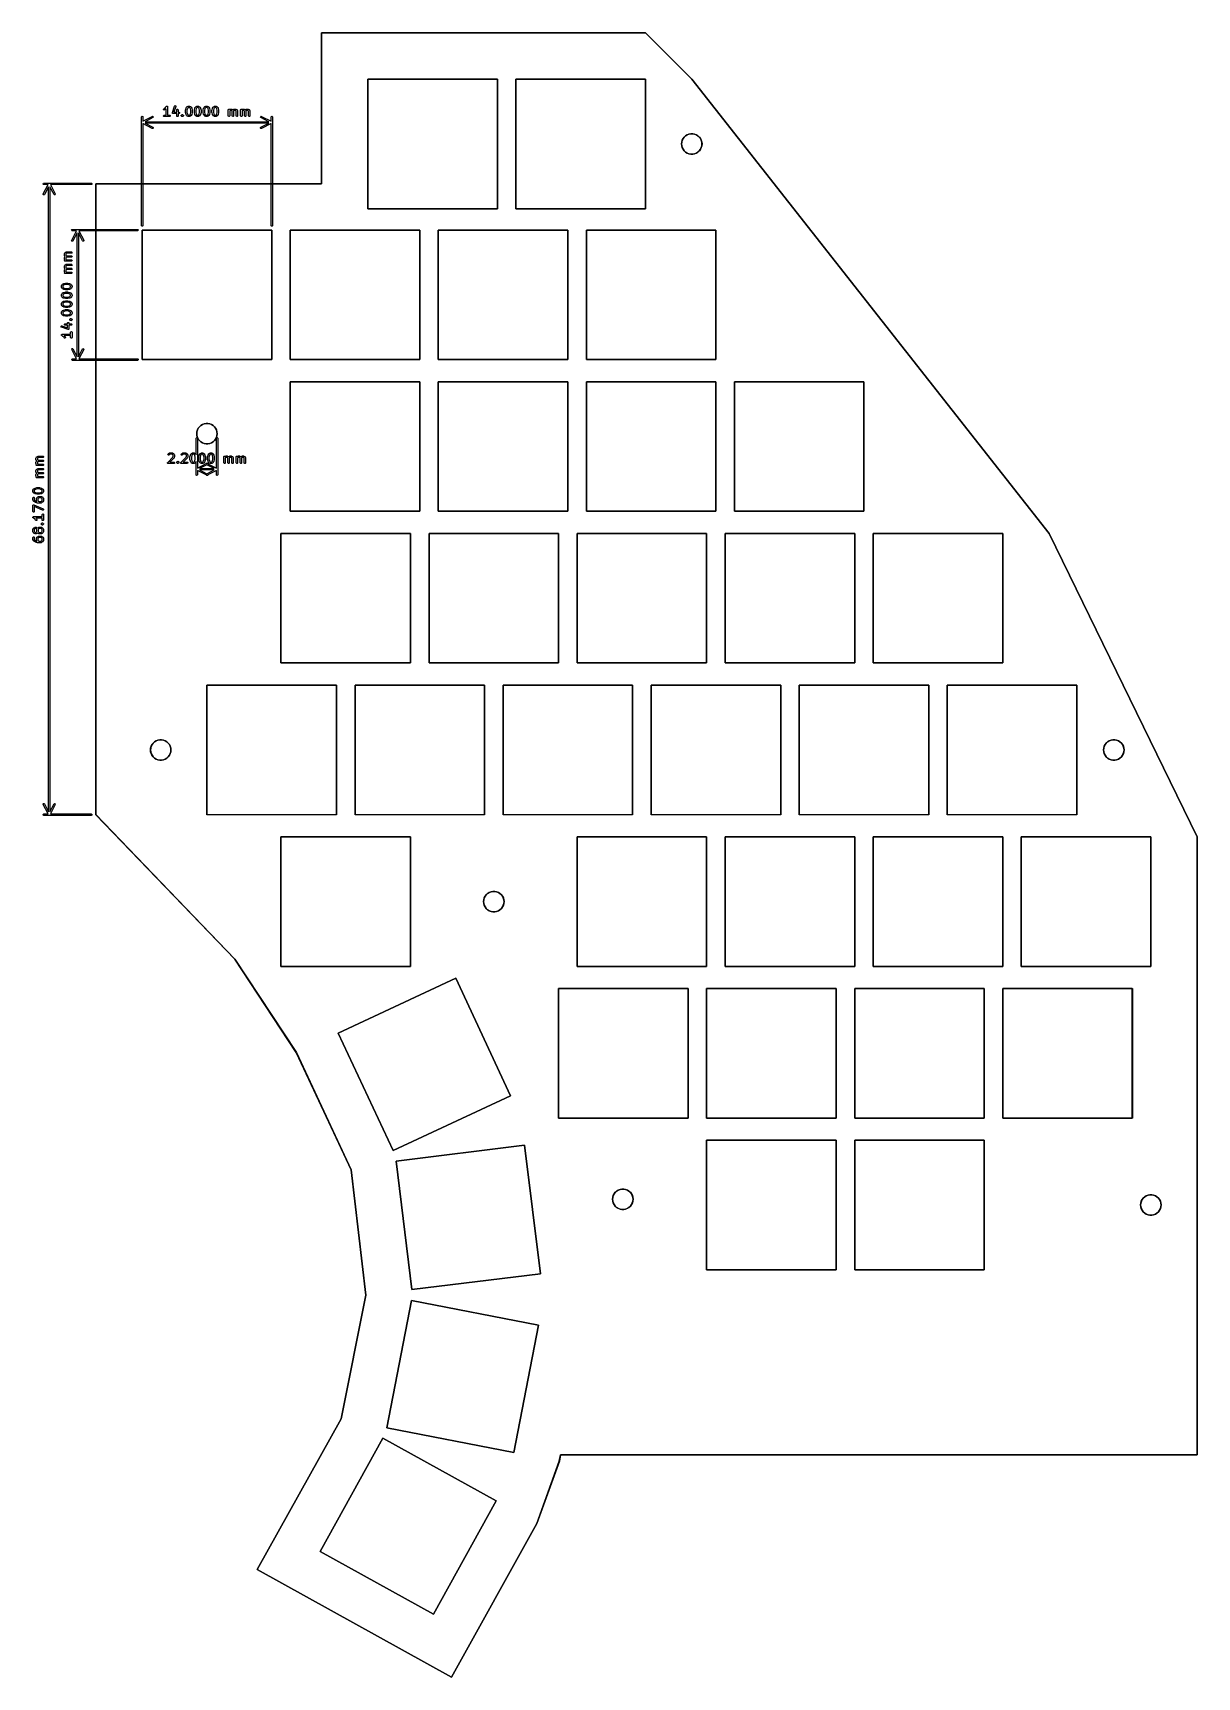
# Model space of a CAD drawing. Extents: x 58 to 184, y -209 to -32.
import ezdxf

# ---------------------------------------------------------------- set-up
doc = ezdxf.new("R2010")
doc.units = 0
doc.layers.add('BLACK', color=7, linetype='CONTINUOUS')

msp = doc.modelspace()

# ---------------------------------------------------------------- linework, layer by layer
at = {"layer": 'BLACK', "linetype": 'CONTINUOUS'}
for p, q in [((88.921837, -31.651204), (88.921983, -31.65085)), ((88.921837, -47.964704), (88.921837, -31.651204)), ((88.921983, -31.65085), (88.922337, -31.650704)), ((88.922337, -31.650704), (123.922337, -31.650704)), ((88.922837, -31.651704), (88.922837, -47.965204)), ((123.921853, -31.651704), (88.922837, -31.651704)), ((123.921983, -31.652018), (123.921853, -31.651704)), ((128.921962, -36.651996), (123.921983, -31.652018)), ((123.922337, -31.650704), (123.922691, -31.65085)), ((123.922691, -31.65085), (123.922837, -31.651204)), ((123.922837, -31.651204), (123.922763, -31.651382)), ((123.922763, -31.651382), (128.922691, -36.651311)), ((93.921837, -36.651664), (93.921983, -36.65131)), ((93.921837, -50.651664), (93.921837, -36.651664)), ((93.921983, -36.65131), (93.922337, -36.651164)), ((93.922337, -36.651164), (107.922337, -36.651164)), ((93.922837, -36.652164), (93.922837, -50.651164)), ((107.921837, -36.652164), (93.922837, -36.652164)), ((107.921837, -50.651164), (107.921837, -36.652164)), ((107.922337, -36.651164), (107.922691, -36.65131)), ((107.922691, -36.65131), (107.922837, -36.651664)), ((107.922837, -36.651664), (107.922837, -50.651664)), ((109.921837, -36.651664), (109.921983, -36.65131)), ((109.921837, -50.651664), (109.921837, -36.651664)), ((109.921983, -36.65131), (109.922337, -36.651164)), ((109.922337, -36.651164), (123.922337, -36.651164)), ((109.922837, -36.652164), (109.922837, -50.651164)), ((123.921837, -36.652164), (109.922837, -36.652164)), ((123.921837, -50.651164), (123.921837, -36.652164)), ((123.922337, -36.651164), (123.922691, -36.65131)), ((123.922691, -36.65131), (123.922837, -36.651664)), ((123.922837, -36.651664), (123.922837, -50.651664)), ((167.529041, -85.749472), (128.921962, -36.651996)), ((128.922691, -36.651311), (128.922702, -36.651339)), ((128.922702, -36.651339), (128.92273, -36.651355)), ((128.92273, -36.651355), (167.529859, -85.748895)), ((69.454466, -40.738784), (69.458989, -40.713132)), ((69.454466, -52.465204), (69.454466, -40.738784)), ((69.458989, -40.713132), (69.491966, -40.673832)), ((69.491966, -40.673832), (69.54249, -40.664923)), ((69.54249, -40.664923), (69.586919, -40.690575)), ((69.586919, -40.690575), (69.604466, -40.738784)), ((69.604466, -41.201607), (70.621339, -40.672257)), ((69.604466, -40.738784), (69.604466, -41.201607)), ((70.690601, -40.805309), (69.835966, -41.250204)), ((70.621339, -40.672257), (70.646181, -40.664425)), ((70.646181, -40.664425), (70.696267, -40.675529)), ((70.72526, -40.767484), (70.690601, -40.805309)), ((70.696267, -40.675529), (70.727499, -40.71623)), ((70.727499, -40.71623), (70.72526, -40.767484)), ((71.836558, -40.616999), (71.86221, -40.57257)), ((71.845467, -40.667523), (71.836558, -40.616999)), ((71.838531, -39.93712), (71.841606, -39.885909)), ((71.869095, -39.978325), (71.838531, -39.93712)), ((71.841606, -39.885909), (71.876878, -39.848655)), ((71.884767, -40.7005), (71.845467, -40.667523)), ((71.86221, -40.57257), (71.910419, -40.555023)), ((71.918993, -39.990245), (71.869095, -39.978325)), ((71.876878, -39.848655), (71.96123, -39.806479)), ((71.910419, -40.705023), (71.884767, -40.7005)), ((71.910419, -40.555023), (72.121133, -40.555023)), ((72.481847, -40.705023), (71.910419, -40.705023)), ((71.94396, -39.982819), (71.918993, -39.990245)), ((72.039198, -39.9352), (71.94396, -39.982819)), ((71.96123, -39.806479), (72.042609, -39.7251)), ((72.040323, -39.93401), (72.039198, -39.9352)), ((72.05869, -39.921151), (72.040323, -39.93401)), ((72.042609, -39.7251), (72.133729, -39.58842)), ((72.121133, -39.858708), (72.05869, -39.921151)), ((72.121133, -40.555023), (72.121133, -39.858708)), ((72.133729, -39.58842), (72.151722, -39.569585)), ((72.151722, -39.569585), (72.155861, -39.568373)), ((72.155861, -39.568373), (72.158633, -39.565071)), ((72.158633, -39.565071), (72.180065, -39.561291)), ((72.180065, -39.561291), (72.20096, -39.555178)), ((72.20096, -39.555178), (72.204909, -39.55691)), ((72.204909, -39.55691), (72.209157, -39.556162)), ((72.209157, -39.556162), (72.228005, -39.567044)), ((72.228005, -39.567044), (72.24794, -39.575791)), ((72.24794, -39.575791), (72.249851, -39.579658)), ((72.249851, -39.579658), (72.253586, -39.581814)), ((72.253586, -39.581814), (72.26103, -39.602267)), ((72.26103, -39.602267), (72.270678, -39.62178)), ((72.270678, -39.62178), (72.269657, -39.625969)), ((72.269657, -39.625969), (72.271133, -39.630023)), ((72.271133, -39.630023), (72.271133, -40.555023)), ((72.271133, -40.555023), (72.481847, -40.555023)), ((72.481847, -40.555023), (72.507499, -40.559546)), ((72.530056, -40.687476), (72.481847, -40.705023)), ((72.507499, -40.559546), (72.546799, -40.592523)), ((72.555708, -40.643047), (72.530056, -40.687476)), ((72.546799, -40.592523), (72.555708, -40.643047)), ((72.788939, -40.283665), (72.791805, -40.2787)), ((72.792491, -40.303811), (72.788939, -40.283665)), ((72.791649, -40.272972), (73.029744, -39.558687)), ((72.791805, -40.2787), (72.791649, -40.272972)), ((72.79305, -40.324256), (72.792491, -40.303811)), ((72.796852, -40.328544), (72.79305, -40.324256)), ((72.797848, -40.334189), (72.796852, -40.328544)), ((72.813515, -40.347335), (72.797848, -40.334189)), ((72.827087, -40.362641), (72.813515, -40.347335)), ((72.832757, -40.363481), (72.827087, -40.362641)), ((72.837148, -40.367166), (72.832757, -40.363481)), ((72.8628, -40.371689), (72.837148, -40.367166)), ((73.26399, -40.371689), (72.8628, -40.371689)), ((73.172046, -39.606122), (72.966857, -40.221689)), ((72.966857, -40.221689), (73.26399, -40.221689)), ((73.029744, -39.558687), (73.042146, -39.535782)), ((73.042146, -39.535782), (73.085859, -39.508927)), ((73.085859, -39.508927), (73.136607, -39.516452)), ((73.136607, -39.516452), (73.170645, -39.554838)), ((73.170645, -39.554838), (73.172046, -39.606122)), ((73.26399, -39.963356), (73.268513, -39.937704)), ((73.26399, -40.221689), (73.26399, -39.963356)), ((73.26399, -40.630023), (73.26399, -40.371689)), ((73.281537, -40.678232), (73.26399, -40.630023)), ((73.268513, -39.937704), (73.30149, -39.898404)), ((73.325966, -40.703884), (73.281537, -40.678232)), ((73.30149, -39.898404), (73.352014, -39.889495)), ((73.37649, -40.694975), (73.325966, -40.703884)), ((73.352014, -39.889495), (73.396443, -39.915147)), ((73.409467, -40.655675), (73.37649, -40.694975)), ((73.396443, -39.915147), (73.41399, -39.963356)), ((73.41399, -40.630023), (73.409467, -40.655675)), ((73.41399, -39.963356), (73.41399, -40.221689)), ((73.41399, -40.221689), (73.481847, -40.221689)), ((73.481847, -40.371689), (73.41399, -40.371689)), ((73.41399, -40.371689), (73.41399, -40.630023)), ((73.481847, -40.221689), (73.507499, -40.226212)), ((73.530056, -40.354142), (73.481847, -40.371689)), ((73.507499, -40.226212), (73.546799, -40.259189)), ((73.555708, -40.309713), (73.530056, -40.354142)), ((73.546799, -40.259189), (73.555708, -40.309713)), ((73.740467, -40.575868), (73.743326, -40.569736)), ((73.745509, -40.594688), (73.740467, -40.575868)), ((73.742736, -40.562993), (73.753913, -40.547029)), ((73.743326, -40.569736), (73.742736, -40.562993)), ((73.747208, -40.6141), (73.745509, -40.594688)), ((73.752881, -40.622202), (73.747208, -40.6141)), ((73.753744, -40.625423), (73.752881, -40.622202)), ((73.756475, -40.627335), (73.753744, -40.625423)), ((73.753913, -40.547029), (73.762147, -40.529372)), ((73.762148, -40.635437), (73.756475, -40.627335)), ((73.762147, -40.529372), (73.809766, -40.481752)), ((73.809767, -40.683056), (73.762148, -40.635437)), ((73.809766, -40.481752), (73.81787, -40.476076)), ((73.827425, -40.691289), (73.809767, -40.683056)), ((73.81787, -40.476076), (73.819782, -40.473347)), ((73.819782, -40.473347), (73.823, -40.472484)), ((73.823, -40.472484), (73.823178, -40.472359)), ((73.823178, -40.472359), (73.8253, -40.469832)), ((73.8253, -40.469832), (73.827289, -40.469481)), ((73.827289, -40.469481), (73.831103, -40.466811)), ((73.843389, -40.702468), (73.827425, -40.691289)), ((73.831103, -40.466811), (73.850517, -40.465112)), ((73.846805, -40.702169), (73.843389, -40.702468)), ((73.849776, -40.703884), (73.846805, -40.702169)), ((73.853155, -40.703288), (73.849776, -40.703884)), ((73.850517, -40.465112), (73.869337, -40.46007)), ((73.856263, -40.704737), (73.853155, -40.703288)), ((73.875082, -40.699694), (73.856263, -40.704737)), ((73.869337, -40.46007), (73.872444, -40.461518)), ((73.872444, -40.461518), (73.875824, -40.460923)), ((73.894496, -40.697996), (73.875082, -40.699694)), ((73.875824, -40.460923), (73.878794, -40.462637)), ((73.878794, -40.462637), (73.882211, -40.462339)), ((73.882211, -40.462339), (73.898176, -40.473518)), ((73.898309, -40.695326), (73.894496, -40.697996)), ((73.898176, -40.473518), (73.915834, -40.481752)), ((73.9003, -40.694975), (73.898309, -40.695326)), ((73.902421, -40.692446), (73.9003, -40.694975)), ((73.902598, -40.692322), (73.902421, -40.692446)), ((73.905818, -40.69146), (73.902598, -40.692322)), ((73.907729, -40.68873), (73.905818, -40.69146)), ((73.915833, -40.683056), (73.907729, -40.68873)), ((73.963452, -40.635437), (73.915833, -40.683056)), ((73.915834, -40.481752), (73.963452, -40.529371)), ((73.963452, -40.529371), (73.969126, -40.537474)), ((73.971686, -40.617778), (73.963452, -40.635437)), ((73.969126, -40.537474), (73.971856, -40.539386)), ((73.982863, -40.601816), (73.971686, -40.617778)), ((73.971856, -40.539386), (73.972718, -40.542604)), ((73.972718, -40.542604), (73.978393, -40.550709)), ((73.978393, -40.550709), (73.98009, -40.570122)), ((73.98009, -40.570122), (73.985133, -40.588941)), ((73.985133, -40.588941), (73.982273, -40.595073)), ((73.982273, -40.595073), (73.982863, -40.601816)), ((74.216371, -40.010975), (74.21897, -39.996233)), ((74.216371, -40.24907), (74.216371, -40.010975)), ((74.217556, -40.252327), (74.216371, -40.24907)), ((74.21861, -40.26726), (74.217556, -40.252327)), ((74.21861, -39.992785), (74.266229, -39.802309)), ((74.21897, -39.996233), (74.21861, -39.992785)), ((74.266229, -40.457736), (74.21861, -40.26726)), ((74.266229, -39.802309), (74.271501, -39.790486)), ((74.268217, -40.46068), (74.266229, -40.457736)), ((74.271908, -40.473087), (74.268217, -40.46068)), ((74.271501, -39.790486), (74.271908, -39.786958)), ((74.271908, -39.786958), (74.319527, -39.69172)), ((74.319527, -40.568325), (74.271908, -40.473087)), ((74.319527, -39.69172), (74.332885, -39.673709)), ((74.320715, -40.56945), (74.319527, -40.568325)), ((74.333575, -40.587816), (74.320715, -40.56945)), ((74.332885, -39.673709), (74.333576, -39.672228)), ((74.381194, -40.635436), (74.333575, -40.587816)), ((74.333576, -39.672228), (74.381195, -39.624609)), ((74.409754, -39.846675), (74.366371, -40.020209)), ((74.366371, -40.020209), (74.366371, -40.239836)), ((74.366371, -40.239836), (74.409754, -40.41337)), ((74.382675, -40.636126), (74.381194, -40.635436)), ((74.381195, -39.624609), (74.399561, -39.611749)), ((74.400687, -40.649486), (74.382675, -40.636126)), ((74.399561, -39.611749), (74.400687, -39.61056)), ((74.400687, -39.61056), (74.495925, -39.562941)), ((74.495925, -40.697105), (74.400687, -40.649486)), ((74.448248, -39.769688), (74.409754, -39.846675)), ((74.409754, -40.41337), (74.448248, -40.490357)), ((74.478655, -39.739281), (74.448248, -39.769688)), ((74.448248, -40.490357), (74.478655, -40.520765)), ((74.547171, -39.705023), (74.478655, -39.739281)), ((74.478655, -40.520765), (74.547171, -40.555023)), ((74.495925, -39.562941), (74.520891, -39.555515)), ((74.500378, -40.697617), (74.495925, -40.697105)), ((74.503814, -40.7005), (74.500378, -40.697617)), ((74.529466, -40.705023), (74.503814, -40.7005)), ((74.520891, -39.555515), (74.525252, -39.556556)), ((74.525252, -39.556556), (74.529466, -39.555023)), ((74.529466, -39.555023), (74.624704, -39.555023)), ((74.624704, -40.705023), (74.529466, -40.705023)), ((74.606999, -39.705023), (74.547171, -39.705023)), ((74.547171, -40.555023), (74.606999, -40.555023)), ((74.675515, -39.739281), (74.606999, -39.705023)), ((74.606999, -40.555023), (74.675514, -40.520765)), ((74.624704, -39.555023), (74.650356, -39.559546)), ((74.628917, -40.703489), (74.624704, -40.705023)), ((74.633278, -40.704531), (74.628917, -40.703489)), ((74.658245, -40.697105), (74.633278, -40.704531)), ((74.650356, -39.559546), (74.653791, -39.562428)), ((74.653791, -39.562428), (74.658245, -39.562941)), ((74.658245, -39.562941), (74.753483, -39.61056)), ((74.753483, -40.649486), (74.658245, -40.697105)), ((74.675514, -40.520765), (74.705921, -40.490357)), ((74.705922, -39.769688), (74.675515, -39.739281)), ((74.705921, -40.490357), (74.744415, -40.41337)), ((74.744415, -39.846675), (74.705922, -39.769688)), ((74.787799, -40.020209), (74.744415, -39.846675)), ((74.744415, -40.41337), (74.787799, -40.239836)), ((74.753483, -39.61056), (74.771493, -39.623918)), ((74.754607, -40.648298), (74.753483, -40.649486)), ((74.772976, -40.635436), (74.754607, -40.648298)), ((74.771493, -39.623918), (74.772975, -39.624609)), ((74.772975, -39.624609), (74.820594, -39.672228)), ((74.820594, -40.587817), (74.772976, -40.635436)), ((74.787799, -40.239836), (74.787799, -40.020209)), ((74.820594, -39.672228), (74.833453, -39.690594)), ((74.821284, -40.586335), (74.820594, -40.587817)), ((74.834643, -40.568325), (74.821284, -40.586335)), ((74.833453, -39.690594), (74.834643, -39.69172)), ((74.834643, -39.69172), (74.882262, -39.786958)), ((74.882262, -40.473087), (74.834643, -40.568325)), ((74.882262, -39.786958), (74.885952, -39.799364)), ((74.882668, -40.469558), (74.882262, -40.473087)), ((74.887941, -40.457736), (74.882668, -40.469558)), ((74.885952, -39.799364), (74.887941, -39.802309)), ((74.887941, -39.802309), (74.93556, -39.992785)), ((74.93556, -40.26726), (74.887941, -40.457736)), ((74.937799, -40.24907), (74.935199, -40.263811)), ((74.935199, -40.263811), (74.93556, -40.26726)), ((74.93556, -39.992785), (74.936613, -40.007717)), ((74.936613, -40.007717), (74.937799, -40.010975)), ((74.937799, -40.010975), (74.937799, -40.24907)), ((75.168752, -40.010975), (75.171351, -39.996233)), ((75.168752, -40.24907), (75.168752, -40.010975)), ((75.169937, -40.252327), (75.168752, -40.24907)), ((75.170991, -40.26726), (75.169937, -40.252327)), ((75.170991, -39.992785), (75.21861, -39.802309)), ((75.171351, -39.996233), (75.170991, -39.992785)), ((75.21861, -40.457736), (75.170991, -40.26726)), ((75.21861, -39.802309), (75.223882, -39.790486)), ((75.220598, -40.46068), (75.21861, -40.457736)), ((75.224289, -40.473087), (75.220598, -40.46068)), ((75.223882, -39.790486), (75.224289, -39.786958)), ((75.224289, -39.786958), (75.271908, -39.69172)), ((75.271908, -40.568325), (75.224289, -40.473087)), ((75.271908, -39.69172), (75.285266, -39.673709)), ((75.273096, -40.56945), (75.271908, -40.568325)), ((75.285956, -40.587816), (75.273096, -40.56945)), ((75.285266, -39.673709), (75.285957, -39.672228)), ((75.333575, -40.635436), (75.285956, -40.587816)), ((75.285957, -39.672228), (75.333576, -39.624609)), ((75.362135, -39.846675), (75.318752, -40.020209)), ((75.318752, -40.020209), (75.318752, -40.239836)), ((75.318752, -40.239836), (75.362135, -40.41337)), ((75.335056, -40.636126), (75.333575, -40.635436)), ((75.333576, -39.624609), (75.351942, -39.611749)), ((75.353068, -40.649486), (75.335056, -40.636126)), ((75.351942, -39.611749), (75.353068, -39.61056)), ((75.353068, -39.61056), (75.448306, -39.562941)), ((75.448306, -40.697105), (75.353068, -40.649486)), ((75.400629, -39.769688), (75.362135, -39.846675)), ((75.362135, -40.41337), (75.400629, -40.490357)), ((75.431036, -39.739281), (75.400629, -39.769688)), ((75.400629, -40.490357), (75.431036, -40.520765)), ((75.499552, -39.705023), (75.431036, -39.739281)), ((75.431036, -40.520765), (75.499552, -40.555023)), ((75.448306, -39.562941), (75.473272, -39.555515)), ((75.452759, -40.697617), (75.448306, -40.697105)), ((75.456195, -40.7005), (75.452759, -40.697617)), ((75.481847, -40.705023), (75.456195, -40.7005)), ((75.473272, -39.555515), (75.477633, -39.556556)), ((75.477633, -39.556556), (75.481847, -39.555023)), ((75.481847, -39.555023), (75.577085, -39.555023)), ((75.577085, -40.705023), (75.481847, -40.705023)), ((75.55938, -39.705023), (75.499552, -39.705023)), ((75.499552, -40.555023), (75.55938, -40.555023)), ((75.627896, -39.739281), (75.55938, -39.705023)), ((75.55938, -40.555023), (75.627895, -40.520765)), ((75.577085, -39.555023), (75.602737, -39.559546)), ((75.581298, -40.703489), (75.577085, -40.705023)), ((75.585659, -40.704531), (75.581298, -40.703489)), ((75.610626, -40.697105), (75.585659, -40.704531)), ((75.602737, -39.559546), (75.606172, -39.562428)), ((75.606172, -39.562428), (75.610626, -39.562941)), ((75.610626, -39.562941), (75.705864, -39.61056)), ((75.705864, -40.649486), (75.610626, -40.697105)), ((75.627895, -40.520765), (75.658302, -40.490357)), ((75.658303, -39.769688), (75.627896, -39.739281)), ((75.658302, -40.490357), (75.696796, -40.41337)), ((75.696796, -39.846675), (75.658303, -39.769688)), ((75.74018, -40.020209), (75.696796, -39.846675)), ((75.696796, -40.41337), (75.74018, -40.239836)), ((75.705864, -39.61056), (75.723874, -39.623918)), ((75.706988, -40.648298), (75.705864, -40.649486)), ((75.725357, -40.635436), (75.706988, -40.648298)), ((75.723874, -39.623918), (75.725356, -39.624609)), ((75.725356, -39.624609), (75.772975, -39.672228)), ((75.772975, -40.587817), (75.725357, -40.635436)), ((75.74018, -40.239836), (75.74018, -40.020209)), ((75.772975, -39.672228), (75.785834, -39.690594)), ((75.773665, -40.586335), (75.772975, -40.587817)), ((75.787024, -40.568325), (75.773665, -40.586335)), ((75.785834, -39.690594), (75.787024, -39.69172)), ((75.787024, -39.69172), (75.834643, -39.786958)), ((75.834643, -40.473087), (75.787024, -40.568325)), ((75.834643, -39.786958), (75.838333, -39.799364)), ((75.835049, -40.469558), (75.834643, -40.473087)), ((75.840322, -40.457736), (75.835049, -40.469558)), ((75.838333, -39.799364), (75.840322, -39.802309)), ((75.840322, -39.802309), (75.887941, -39.992785)), ((75.887941, -40.26726), (75.840322, -40.457736)), ((75.89018, -40.24907), (75.88758, -40.263811)), ((75.88758, -40.263811), (75.887941, -40.26726)), ((75.887941, -39.992785), (75.888994, -40.007717)), ((75.888994, -40.007717), (75.89018, -40.010975)), ((75.89018, -40.010975), (75.89018, -40.24907)), ((76.121133, -40.010975), (76.123732, -39.996233)), ((76.121133, -40.24907), (76.121133, -40.010975)), ((76.122318, -40.252327), (76.121133, -40.24907)), ((76.123372, -40.26726), (76.122318, -40.252327)), ((76.123372, -39.992785), (76.170991, -39.802309)), ((76.123732, -39.996233), (76.123372, -39.992785)), ((76.170991, -40.457736), (76.123372, -40.26726)), ((76.170991, -39.802309), (76.176263, -39.790486)), ((76.172979, -40.46068), (76.170991, -40.457736)), ((76.17667, -40.473087), (76.172979, -40.46068)), ((76.176263, -39.790486), (76.17667, -39.786958)), ((76.17667, -39.786958), (76.224289, -39.69172)), ((76.224289, -40.568325), (76.17667, -40.473087)), ((76.224289, -39.69172), (76.237647, -39.673709)), ((76.225477, -40.56945), (76.224289, -40.568325)), ((76.238337, -40.587816), (76.225477, -40.56945)), ((76.237647, -39.673709), (76.238338, -39.672228)), ((76.285956, -40.635436), (76.238337, -40.587816)), ((76.238338, -39.672228), (76.285957, -39.624609)), ((76.314516, -39.846675), (76.271133, -40.020209)), ((76.271133, -40.020209), (76.271133, -40.239836)), ((76.271133, -40.239836), (76.314516, -40.41337)), ((76.287437, -40.636126), (76.285956, -40.635436)), ((76.285957, -39.624609), (76.304323, -39.611749)), ((76.305449, -40.649486), (76.287437, -40.636126)), ((76.304323, -39.611749), (76.305449, -39.61056)), ((76.305449, -39.61056), (76.400687, -39.562941)), ((76.400687, -40.697105), (76.305449, -40.649486)), ((76.35301, -39.769688), (76.314516, -39.846675)), ((76.314516, -40.41337), (76.35301, -40.490357)), ((76.383417, -39.739281), (76.35301, -39.769688)), ((76.35301, -40.490357), (76.383417, -40.520765)), ((76.451933, -39.705023), (76.383417, -39.739281)), ((76.383417, -40.520765), (76.451933, -40.555023)), ((76.400687, -39.562941), (76.425653, -39.555515)), ((76.40514, -40.697617), (76.400687, -40.697105)), ((76.408576, -40.7005), (76.40514, -40.697617)), ((76.434228, -40.705023), (76.408576, -40.7005)), ((76.425653, -39.555515), (76.430014, -39.556556)), ((76.430014, -39.556556), (76.434228, -39.555023)), ((76.434228, -39.555023), (76.529466, -39.555023)), ((76.529466, -40.705023), (76.434228, -40.705023)), ((76.511761, -39.705023), (76.451933, -39.705023)), ((76.451933, -40.555023), (76.511761, -40.555023)), ((76.580277, -39.739281), (76.511761, -39.705023)), ((76.511761, -40.555023), (76.580276, -40.520765)), ((76.529466, -39.555023), (76.555118, -39.559546)), ((76.533679, -40.703489), (76.529466, -40.705023)), ((76.53804, -40.704531), (76.533679, -40.703489)), ((76.563007, -40.697105), (76.53804, -40.704531)), ((76.555118, -39.559546), (76.558553, -39.562428)), ((76.558553, -39.562428), (76.563007, -39.562941)), ((76.563007, -39.562941), (76.658245, -39.61056)), ((76.658245, -40.649486), (76.563007, -40.697105)), ((76.580276, -40.520765), (76.610683, -40.490357)), ((76.610684, -39.769688), (76.580277, -39.739281)), ((76.610683, -40.490357), (76.649177, -40.41337)), ((76.649177, -39.846675), (76.610684, -39.769688)), ((76.692561, -40.020209), (76.649177, -39.846675)), ((76.649177, -40.41337), (76.692561, -40.239836)), ((76.658245, -39.61056), (76.676255, -39.623918)), ((76.659369, -40.648298), (76.658245, -40.649486)), ((76.677738, -40.635436), (76.659369, -40.648298)), ((76.676255, -39.623918), (76.677737, -39.624609)), ((76.677737, -39.624609), (76.725356, -39.672228)), ((76.725356, -40.587817), (76.677738, -40.635436)), ((76.692561, -40.239836), (76.692561, -40.020209)), ((76.725356, -39.672228), (76.738215, -39.690594)), ((76.726046, -40.586335), (76.725356, -40.587817)), ((76.739405, -40.568325), (76.726046, -40.586335)), ((76.738215, -39.690594), (76.739405, -39.69172)), ((76.739405, -39.69172), (76.787024, -39.786958)), ((76.787024, -40.473087), (76.739405, -40.568325)), ((76.787024, -39.786958), (76.790714, -39.799364)), ((76.78743, -40.469558), (76.787024, -40.473087)), ((76.792703, -40.457736), (76.78743, -40.469558)), ((76.790714, -39.799364), (76.792703, -39.802309)), ((76.792703, -39.802309), (76.840322, -39.992785)), ((76.840322, -40.26726), (76.792703, -40.457736)), ((76.842561, -40.24907), (76.839961, -40.263811)), ((76.839961, -40.263811), (76.840322, -40.26726)), ((76.840322, -39.992785), (76.841375, -40.007717)), ((76.841375, -40.007717), (76.842561, -40.010975)), ((76.842561, -40.010975), (76.842561, -40.24907)), ((77.073514, -40.010975), (77.076113, -39.996233)), ((77.073514, -40.24907), (77.073514, -40.010975)), ((77.074699, -40.252327), (77.073514, -40.24907)), ((77.075753, -40.26726), (77.074699, -40.252327)), ((77.075753, -39.992785), (77.123372, -39.802309)), ((77.076113, -39.996233), (77.075753, -39.992785)), ((77.123372, -40.457736), (77.075753, -40.26726)), ((77.123372, -39.802309), (77.128644, -39.790486)), ((77.12536, -40.46068), (77.123372, -40.457736)), ((77.129051, -40.473087), (77.12536, -40.46068)), ((77.128644, -39.790486), (77.129051, -39.786958)), ((77.129051, -39.786958), (77.17667, -39.69172)), ((77.17667, -40.568325), (77.129051, -40.473087)), ((77.17667, -39.69172), (77.190028, -39.673709)), ((77.177858, -40.56945), (77.17667, -40.568325)), ((77.190718, -40.587816), (77.177858, -40.56945)), ((77.190028, -39.673709), (77.190719, -39.672228)), ((77.238337, -40.635436), (77.190718, -40.587816)), ((77.190719, -39.672228), (77.238338, -39.624609)), ((77.266897, -39.846675), (77.223514, -40.020209)), ((77.223514, -40.020209), (77.223514, -40.239836)), ((77.223514, -40.239836), (77.266897, -40.41337)), ((77.239818, -40.636126), (77.238337, -40.635436)), ((77.238338, -39.624609), (77.256704, -39.611749)), ((77.25783, -40.649486), (77.239818, -40.636126)), ((77.256704, -39.611749), (77.25783, -39.61056)), ((77.25783, -39.61056), (77.353068, -39.562941)), ((77.353068, -40.697105), (77.25783, -40.649486)), ((77.305391, -39.769688), (77.266897, -39.846675)), ((77.266897, -40.41337), (77.305391, -40.490357)), ((77.335798, -39.739281), (77.305391, -39.769688)), ((77.305391, -40.490357), (77.335798, -40.520765)), ((77.404314, -39.705023), (77.335798, -39.739281)), ((77.335798, -40.520765), (77.404314, -40.555023)), ((77.353068, -39.562941), (77.378034, -39.555515)), ((77.357521, -40.697617), (77.353068, -40.697105)), ((77.360957, -40.7005), (77.357521, -40.697617)), ((77.386609, -40.705023), (77.360957, -40.7005)), ((77.378034, -39.555515), (77.382395, -39.556556)), ((77.382395, -39.556556), (77.386609, -39.555023)), ((77.386609, -39.555023), (77.481847, -39.555023)), ((77.481847, -40.705023), (77.386609, -40.705023)), ((77.464142, -39.705023), (77.404314, -39.705023)), ((77.404314, -40.555023), (77.464142, -40.555023)), ((77.532658, -39.739281), (77.464142, -39.705023)), ((77.464142, -40.555023), (77.532657, -40.520765)), ((77.481847, -39.555023), (77.507499, -39.559546)), ((77.48606, -40.703489), (77.481847, -40.705023)), ((77.490421, -40.704531), (77.48606, -40.703489)), ((77.515388, -40.697105), (77.490421, -40.704531)), ((77.507499, -39.559546), (77.510934, -39.562428)), ((77.510934, -39.562428), (77.515388, -39.562941)), ((77.515388, -39.562941), (77.610626, -39.61056)), ((77.610626, -40.649486), (77.515388, -40.697105)), ((77.532657, -40.520765), (77.563064, -40.490357)), ((77.563065, -39.769688), (77.532658, -39.739281)), ((77.563064, -40.490357), (77.601558, -40.41337)), ((77.601558, -39.846675), (77.563065, -39.769688)), ((77.644942, -40.020209), (77.601558, -39.846675)), ((77.601558, -40.41337), (77.644942, -40.239836)), ((77.610626, -39.61056), (77.628636, -39.623918)), ((77.61175, -40.648298), (77.610626, -40.649486)), ((77.630119, -40.635436), (77.61175, -40.648298)), ((77.628636, -39.623918), (77.630118, -39.624609)), ((77.630118, -39.624609), (77.677737, -39.672228)), ((77.677737, -40.587817), (77.630119, -40.635436)), ((77.644942, -40.239836), (77.644942, -40.020209)), ((77.677737, -39.672228), (77.690596, -39.690594)), ((77.678427, -40.586335), (77.677737, -40.587817)), ((77.691786, -40.568325), (77.678427, -40.586335)), ((77.690596, -39.690594), (77.691786, -39.69172)), ((77.691786, -39.69172), (77.739405, -39.786958)), ((77.739405, -40.473087), (77.691786, -40.568325)), ((77.739405, -39.786958), (77.743095, -39.799364)), ((77.739811, -40.469558), (77.739405, -40.473087)), ((77.745084, -40.457736), (77.739811, -40.469558)), ((77.743095, -39.799364), (77.745084, -39.802309)), ((77.745084, -39.802309), (77.792703, -39.992785)), ((77.792703, -40.26726), (77.745084, -40.457736)), ((77.794942, -40.24907), (77.792342, -40.263811)), ((77.792342, -40.263811), (77.792703, -40.26726)), ((77.792703, -39.992785), (77.793756, -40.007717)), ((77.793756, -40.007717), (77.794942, -40.010975)), ((77.794942, -40.010975), (77.794942, -40.24907)), ((78.835419, -39.963356), (78.839942, -39.937704)), ((78.835419, -40.630023), (78.835419, -39.963356)), ((78.852966, -40.678232), (78.835419, -40.630023)), ((78.839942, -39.937704), (78.872919, -39.898404)), ((78.897395, -40.703884), (78.852966, -40.678232)), ((78.872919, -39.898404), (78.923443, -39.889495)), ((78.947919, -40.694975), (78.897395, -40.703884)), ((78.923443, -39.889495), (78.967872, -39.915147)), ((78.980896, -40.655675), (78.947919, -40.694975)), ((78.967872, -39.915147), (78.970045, -39.921118)), ((78.970045, -39.921118), (79.019735, -39.896274)), ((78.985419, -40.630023), (78.980896, -40.655675)), ((79.002465, -40.072614), (78.985419, -40.08966)), ((78.985419, -40.08966), (78.985419, -40.630023)), ((79.070981, -40.038356), (79.002465, -40.072614)), ((79.019735, -39.896274), (79.044701, -39.888848)), ((79.044701, -39.888848), (79.049062, -39.889889)), ((79.049062, -39.889889), (79.053276, -39.888356)), ((79.053276, -39.888356), (79.196133, -39.888356)), ((79.178428, -40.038356), (79.070981, -40.038356)), ((79.235469, -40.066876), (79.178428, -40.038356)), ((79.196133, -39.888356), (79.221785, -39.892879)), ((79.221785, -39.892879), (79.22522, -39.895761)), ((79.22522, -39.895761), (79.229674, -39.896274)), ((79.229674, -39.896274), (79.324912, -39.943893)), ((79.26399, -40.123918), (79.235469, -40.066876)), ((79.26399, -40.630023), (79.26399, -40.123918)), ((79.281537, -40.678232), (79.26399, -40.630023)), ((79.325966, -40.703884), (79.281537, -40.678232)), ((79.324912, -39.943893), (79.339388, -39.954629)), ((79.37649, -40.694975), (79.325966, -40.703884)), ((79.339388, -39.954629), (79.345348, -39.952046)), ((79.345348, -39.952046), (79.353068, -39.943893)), ((79.353068, -39.943893), (79.448306, -39.896274)), ((79.409467, -40.655675), (79.37649, -40.694975)), ((79.41399, -40.630023), (79.409467, -40.655675)), ((79.44251, -40.066876), (79.41399, -40.123918)), ((79.41399, -40.123918), (79.41399, -40.630023)), ((79.499552, -40.038356), (79.44251, -40.066876)), ((79.448306, -39.896274), (79.473272, -39.888848)), ((79.473272, -39.888848), (79.477633, -39.889889)), ((79.477633, -39.889889), (79.481847, -39.888356)), ((79.481847, -39.888356), (79.624704, -39.888356)), ((79.606999, -40.038356), (79.499552, -40.038356)), ((79.664041, -40.066876), (79.606999, -40.038356)), ((79.624704, -39.888356), (79.650356, -39.892879)), ((79.650356, -39.892879), (79.653791, -39.895761)), ((79.653791, -39.895761), (79.658245, -39.896274)), ((79.658245, -39.896274), (79.753484, -39.943893)), ((79.692562, -40.123918), (79.664041, -40.066876)), ((79.692562, -40.630023), (79.692562, -40.123918)), ((79.710109, -40.678232), (79.692562, -40.630023)), ((79.754538, -40.703884), (79.710109, -40.678232)), ((79.753484, -39.943893), (79.774405, -39.95941)), ((79.805062, -40.694975), (79.754538, -40.703884)), ((79.774405, -39.95941), (79.778871, -39.969714)), ((79.778871, -39.969714), (79.787025, -39.977434)), ((79.787025, -39.977434), (79.834644, -40.072672)), ((79.838039, -40.655675), (79.805062, -40.694975)), ((79.834644, -40.072672), (79.84207, -40.097638)), ((79.842562, -40.630023), (79.838039, -40.655675)), ((79.84207, -40.097638), (79.841028, -40.101999)), ((79.841028, -40.101999), (79.842562, -40.106213)), ((79.842562, -40.106213), (79.842562, -40.630023)), ((80.168752, -39.963356), (80.173275, -39.937704)), ((80.168752, -40.630023), (80.168752, -39.963356)), ((80.186299, -40.678232), (80.168752, -40.630023)), ((80.173275, -39.937704), (80.206252, -39.898404)), ((80.230728, -40.703884), (80.186299, -40.678232)), ((80.206252, -39.898404), (80.256776, -39.889495)), ((80.281252, -40.694975), (80.230728, -40.703884)), ((80.256776, -39.889495), (80.301205, -39.915147)), ((80.314229, -40.655675), (80.281252, -40.694975)), ((80.301205, -39.915147), (80.303378, -39.921118)), ((80.303378, -39.921118), (80.353068, -39.896274)), ((80.318752, -40.630023), (80.314229, -40.655675)), ((80.335798, -40.072614), (80.318752, -40.08966)), ((80.318752, -40.08966), (80.318752, -40.630023)), ((80.404314, -40.038356), (80.335798, -40.072614)), ((80.353068, -39.896274), (80.378034, -39.888848)), ((80.378034, -39.888848), (80.382395, -39.889889)), ((80.382395, -39.889889), (80.386609, -39.888356)), ((80.386609, -39.888356), (80.529466, -39.888356)), ((80.511761, -40.038356), (80.404314, -40.038356)), ((80.568802, -40.066876), (80.511761, -40.038356)), ((80.529466, -39.888356), (80.555118, -39.892879)), ((80.555118, -39.892879), (80.558553, -39.895761)), ((80.558553, -39.895761), (80.563007, -39.896274)), ((80.563007, -39.896274), (80.658245, -39.943893)), ((80.597323, -40.123918), (80.568802, -40.066876)), ((80.597323, -40.630023), (80.597323, -40.123918)), ((80.61487, -40.678232), (80.597323, -40.630023)), ((80.659299, -40.703884), (80.61487, -40.678232)), ((80.658245, -39.943893), (80.672721, -39.954629)), ((80.709823, -40.694975), (80.659299, -40.703884)), ((80.672721, -39.954629), (80.678681, -39.952046)), ((80.678681, -39.952046), (80.686401, -39.943893)), ((80.686401, -39.943893), (80.781639, -39.896274)), ((80.7428, -40.655675), (80.709823, -40.694975)), ((80.747323, -40.630023), (80.7428, -40.655675)), ((80.775843, -40.066876), (80.747323, -40.123918)), ((80.747323, -40.123918), (80.747323, -40.630023)), ((80.832885, -40.038356), (80.775843, -40.066876)), ((80.781639, -39.896274), (80.806605, -39.888848)), ((80.806605, -39.888848), (80.810966, -39.889889)), ((80.810966, -39.889889), (80.81518, -39.888356)), ((80.81518, -39.888356), (80.958037, -39.888356)), ((80.940332, -40.038356), (80.832885, -40.038356)), ((80.997374, -40.066876), (80.940332, -40.038356)), ((80.958037, -39.888356), (80.983689, -39.892879)), ((80.983689, -39.892879), (80.987124, -39.895761)), ((80.987124, -39.895761), (80.991578, -39.896274)), ((80.991578, -39.896274), (81.086817, -39.943893)), ((81.025895, -40.123918), (80.997374, -40.066876)), ((81.025895, -40.630023), (81.025895, -40.123918)), ((81.043442, -40.678232), (81.025895, -40.630023)), ((81.087871, -40.703884), (81.043442, -40.678232)), ((81.086817, -39.943893), (81.107738, -39.95941)), ((81.138395, -40.694975), (81.087871, -40.703884)), ((81.107738, -39.95941), (81.112204, -39.969714)), ((81.112204, -39.969714), (81.120358, -39.977434)), ((81.120358, -39.977434), (81.167977, -40.072672)), ((81.171372, -40.655675), (81.138395, -40.694975)), ((81.167977, -40.072672), (81.175403, -40.097638)), ((81.175895, -40.630023), (81.171372, -40.655675)), ((81.175403, -40.097638), (81.174361, -40.101999)), ((81.174361, -40.101999), (81.175895, -40.106213)), ((81.175895, -40.106213), (81.175895, -40.630023)), ((82.328033, -40.742054), (82.34346, -40.693125)), ((82.347666, -40.789452), (82.328033, -40.742054)), ((82.34346, -40.693125), (82.386729, -40.665561)), ((82.368331, -40.805309), (82.347666, -40.789452)), ((83.222966, -41.250204), (82.368331, -40.805309)), ((82.386729, -40.665561), (82.437593, -40.672257)), ((82.437593, -40.672257), (83.454466, -41.201607)), ((83.454466, -40.738784), (83.458989, -40.713132)), ((83.454466, -41.201607), (83.454466, -40.738784)), ((83.458989, -40.713132), (83.491966, -40.673832)), ((83.491966, -40.673832), (83.54249, -40.664923)), ((83.54249, -40.664923), (83.586919, -40.690575)), ((83.586919, -40.690575), (83.604466, -40.738784)), ((83.604466, -40.738784), (83.604466, -52.465204)), ((70.621339, -41.978151), (69.604466, -41.4488)), ((69.604466, -41.4488), (69.604466, -52.465204)), ((69.835966, -41.250204), (83.222966, -41.250204)), ((83.222966, -41.400204), (69.835966, -41.400204)), ((69.835966, -41.400204), (70.690601, -41.845099)), ((70.672203, -41.984847), (70.621339, -41.978151)), ((70.715471, -41.957282), (70.672203, -41.984847)), ((70.690601, -41.845099), (70.711266, -41.860956)), ((70.711266, -41.860956), (70.730898, -41.908353)), ((70.730898, -41.908353), (70.715471, -41.957282)), ((82.331433, -41.934178), (82.333671, -41.882924)), ((82.362664, -41.974879), (82.331433, -41.934178)), ((82.333671, -41.882924), (82.368331, -41.845099)), ((82.412751, -41.985984), (82.362664, -41.974879)), ((82.368331, -41.845099), (83.222966, -41.400204)), ((82.437593, -41.978151), (82.412751, -41.985984)), ((83.454466, -41.4488), (82.437593, -41.978151)), ((83.454466, -52.465204), (83.454466, -41.4488)), ((128.430111, -42.663252), (128.620119, -42.589643)), ((128.621134, -42.593211), (128.431765, -42.666573)), ((128.620119, -42.589643), (128.820416, -42.5522)), ((128.820759, -42.555895), (128.621134, -42.593211)), ((128.820416, -42.5522), (129.024184, -42.5522)), ((129.023841, -42.555895), (128.820759, -42.555895)), ((129.223466, -42.593211), (129.023841, -42.555895)), ((129.024184, -42.5522), (129.224481, -42.589643)), ((129.412835, -42.666573), (129.223466, -42.593211)), ((129.224481, -42.589643), (129.414489, -42.663252)), ((127.81809, -43.6517), (127.836891, -43.448802)), ((127.836891, -43.854598), (127.81809, -43.6517)), ((127.840538, -43.449484), (127.8218, -43.6517)), ((127.8218, -43.6517), (127.840538, -43.853916)), ((127.836891, -43.448802), (127.892655, -43.252813)), ((127.892655, -44.050587), (127.836891, -43.854598)), ((127.896114, -43.254154), (127.840538, -43.449484)), ((127.840538, -43.853916), (127.896114, -44.049246)), ((127.892655, -43.252813), (127.983482, -43.070408)), ((127.983482, -44.232992), (127.892655, -44.050587)), ((127.986636, -43.072361), (127.896114, -43.254154)), ((127.896114, -44.049246), (127.986636, -44.231039)), ((127.983482, -43.070408), (128.106279, -42.907799)), ((128.106279, -44.395601), (127.983482, -44.232992)), ((128.109021, -42.910298), (127.986636, -43.072361)), ((127.986636, -44.231039), (128.109021, -44.393102)), ((128.106279, -42.907799), (128.256865, -42.770521)), ((128.256865, -44.532879), (128.106279, -44.395601)), ((128.259101, -42.773482), (128.109021, -42.910298)), ((128.109021, -44.393102), (128.259101, -44.529918)), ((128.256865, -42.770521), (128.430111, -42.663252)), ((128.431765, -42.666573), (128.259101, -42.773482)), ((129.585499, -42.773482), (129.412835, -42.666573)), ((129.414489, -42.663252), (129.587735, -42.770521)), ((129.735579, -42.910298), (129.585499, -42.773482)), ((129.585499, -44.529918), (129.735579, -44.393102)), ((129.587735, -42.770521), (129.738321, -42.907799)), ((129.738321, -44.395601), (129.587735, -44.532879)), ((129.857964, -43.072361), (129.735579, -42.910298)), ((129.735579, -44.393102), (129.857964, -44.231039)), ((129.738321, -42.907799), (129.861118, -43.070408)), ((129.861118, -44.232992), (129.738321, -44.395601)), ((129.948486, -43.254154), (129.857964, -43.072361)), ((129.857964, -44.231039), (129.948486, -44.049246)), ((129.861118, -43.070408), (129.951945, -43.252813)), ((129.951945, -44.050587), (129.861118, -44.232992)), ((130.004062, -43.449484), (129.948486, -43.254154)), ((129.948486, -44.049246), (130.004062, -43.853916)), ((129.951945, -43.252813), (130.007709, -43.448802)), ((130.007709, -43.854598), (129.951945, -44.050587)), ((130.0228, -43.6517), (130.004062, -43.449484)), ((130.004062, -43.853916), (130.0228, -43.6517)), ((130.007709, -43.448802), (130.02651, -43.6517)), ((130.02651, -43.6517), (130.007709, -43.854598)), ((128.430111, -44.640148), (128.256865, -44.532879)), ((128.259101, -44.529918), (128.431765, -44.636827)), ((128.620119, -44.713757), (128.430111, -44.640148)), ((128.431765, -44.636827), (128.621134, -44.710189)), ((128.820416, -44.7512), (128.620119, -44.713757)), ((128.621134, -44.710189), (128.820759, -44.747505)), ((129.024184, -44.7512), (128.820416, -44.7512)), ((128.820759, -44.747505), (129.023841, -44.747505)), ((129.023841, -44.747505), (129.223466, -44.710189)), ((129.224481, -44.713757), (129.024184, -44.7512)), ((129.223466, -44.710189), (129.412835, -44.636827)), ((129.414489, -44.640148), (129.224481, -44.713757)), ((129.412835, -44.636827), (129.585499, -44.529918)), ((129.587735, -44.532879), (129.414489, -44.640148)), ((58.829185, -47.95218), (58.854837, -47.907751)), ((58.838094, -48.002704), (58.829185, -47.95218)), ((58.854837, -47.907751), (58.903046, -47.890204)), ((58.903046, -47.890204), (64.029466, -47.890204)), ((64.029466, -47.890204), (64.055118, -47.894727)), ((64.055118, -47.894727), (64.094418, -47.927704)), ((64.103327, -47.978228), (64.077675, -48.022657)), ((64.094418, -47.927704), (64.103327, -47.978228)), ((64.528966, -47.965204), (64.529112, -47.96485)), ((64.528966, -116.141191), (64.528966, -47.965204)), ((64.529112, -47.96485), (64.529466, -47.964704)), ((64.529466, -47.964704), (88.921837, -47.964704)), ((88.922337, -47.965704), (64.529966, -47.965704)), ((64.529966, -47.965704), (64.529966, -116.141002)), ((88.922691, -47.965558), (88.922337, -47.965704)), ((88.922837, -47.965204), (88.922691, -47.965558)), ((58.829823, -49.107941), (58.836519, -49.057077)), ((58.857387, -49.15121), (58.829823, -49.107941)), ((58.836519, -49.057077), (59.36587, -48.040204)), ((58.877394, -48.035681), (58.838094, -48.002704)), ((58.906316, -49.166637), (58.857387, -49.15121)), ((58.903046, -48.040204), (58.877394, -48.035681)), ((59.36587, -48.040204), (58.903046, -48.040204)), ((58.953714, -49.147004), (58.906316, -49.166637)), ((58.969571, -49.126339), (58.953714, -49.147004)), ((59.414466, -48.271703), (58.969571, -49.126339)), ((59.414466, -115.834704), (59.414466, -48.271703)), ((60.009361, -49.126339), (59.564466, -48.271703)), ((59.564466, -48.271703), (59.564466, -115.834704)), ((64.029466, -48.040204), (59.613062, -48.040204)), ((59.613062, -48.040204), (60.142413, -49.057077)), ((60.047186, -49.160998), (60.009361, -49.126339)), ((60.09844, -49.163237), (60.047186, -49.160998)), ((60.139141, -49.132005), (60.09844, -49.163237)), ((60.150245, -49.081919), (60.139141, -49.132005)), ((60.142413, -49.057077), (60.150245, -49.081919)), ((64.077675, -48.022657), (64.029466, -48.040204)), ((93.921983, -50.652018), (93.921837, -50.651664)), ((93.922337, -50.652164), (93.921983, -50.652018)), ((107.922337, -50.652164), (93.922337, -50.652164)), ((93.922837, -50.651164), (107.921837, -50.651164)), ((107.922691, -50.652018), (107.922337, -50.652164)), ((107.922837, -50.651664), (107.922691, -50.652018)), ((109.921983, -50.652018), (109.921837, -50.651664)), ((109.922337, -50.652164), (109.921983, -50.652018)), ((123.922337, -50.652164), (109.922337, -50.652164)), ((109.922837, -50.651164), (123.921837, -50.651164)), ((123.922691, -50.652018), (123.922337, -50.652164)), ((123.922837, -50.651664), (123.922691, -50.652018)), ((61.909185, -52.95218), (61.934837, -52.907751)), ((61.918094, -53.002704), (61.909185, -52.95218)), ((61.916519, -54.057077), (62.44587, -53.040204)), ((61.957394, -53.035681), (61.918094, -53.002704)), ((61.934837, -52.907751), (61.983046, -52.890204)), ((61.983046, -53.040204), (61.957394, -53.035681)), ((61.983046, -52.890204), (69.029466, -52.890204)), ((62.44587, -53.040204), (61.983046, -53.040204)), ((62.494466, -53.271703), (62.049571, -54.126339)), ((62.494466, -66.658704), (62.494466, -53.271703)), ((63.089361, -54.126339), (62.644466, -53.271703)), ((62.644466, -53.271703), (62.644466, -66.658704)), ((69.029466, -53.040204), (62.693062, -53.040204)), ((62.693062, -53.040204), (63.222413, -54.057077)), ((69.029466, -52.890204), (69.055118, -52.894727)), ((69.077675, -53.022657), (69.029466, -53.040204)), ((69.055118, -52.894727), (69.094418, -52.927704)), ((69.103327, -52.978228), (69.077675, -53.022657)), ((69.094418, -52.927704), (69.103327, -52.978228)), ((69.472013, -52.513413), (69.454466, -52.465204)), ((69.516442, -52.539065), (69.472013, -52.513413)), ((69.566966, -52.530156), (69.516442, -52.539065)), ((69.528966, -52.965204), (69.529112, -52.96485)), ((69.528966, -66.965204), (69.528966, -52.965204)), ((69.529112, -52.96485), (69.529466, -52.964704)), ((69.529466, -52.964704), (83.529466, -52.964704)), ((69.529966, -52.965704), (69.529966, -66.964704)), ((83.528966, -52.965704), (69.529966, -52.965704)), ((69.599943, -52.490856), (69.566966, -52.530156)), ((69.604466, -52.465204), (69.599943, -52.490856)), ((83.472013, -52.513413), (83.454466, -52.465204)), ((83.516442, -52.539065), (83.472013, -52.513413)), ((83.566966, -52.530156), (83.516442, -52.539065)), ((83.528966, -66.964704), (83.528966, -52.965704)), ((83.529466, -52.964704), (83.52982, -52.96485)), ((83.52982, -52.96485), (83.529966, -52.965204)), ((83.529966, -52.965204), (83.529966, -66.965204)), ((83.599943, -52.490856), (83.566966, -52.530156)), ((83.604466, -52.465204), (83.599943, -52.490856)), ((85.528966, -52.965204), (85.529112, -52.96485)), ((85.528966, -66.965204), (85.528966, -52.965204)), ((85.529112, -52.96485), (85.529466, -52.964704)), ((85.529466, -52.964704), (99.529466, -52.964704)), ((85.529966, -52.965704), (85.529966, -66.964704)), ((99.528966, -52.965704), (85.529966, -52.965704)), ((99.528966, -66.964704), (99.528966, -52.965704)), ((99.529466, -52.964704), (99.52982, -52.96485)), ((99.52982, -52.96485), (99.529966, -52.965204)), ((99.529966, -52.965204), (99.529966, -66.965204)), ((101.528966, -52.965204), (101.529112, -52.96485)), ((101.528966, -66.965204), (101.528966, -52.965204)), ((101.529112, -52.96485), (101.529466, -52.964704)), ((101.529466, -52.964704), (115.529466, -52.964704)), ((101.529966, -52.965704), (101.529966, -66.964704)), ((115.528966, -52.965704), (101.529966, -52.965704)), ((115.528966, -66.964704), (115.528966, -52.965704)), ((115.529466, -52.964704), (115.52982, -52.96485)), ((115.52982, -52.96485), (115.529966, -52.965204)), ((115.529966, -52.965204), (115.529966, -66.965204)), ((117.528966, -52.965204), (117.529112, -52.96485)), ((117.528966, -66.965204), (117.528966, -52.965204)), ((117.529112, -52.96485), (117.529466, -52.964704)), ((117.529466, -52.964704), (131.529466, -52.964704)), ((117.529966, -52.965704), (117.529966, -66.964704)), ((131.528966, -52.965704), (117.529966, -52.965704)), ((131.528966, -66.964704), (131.528966, -52.965704)), ((131.529466, -52.964704), (131.52982, -52.96485)), ((131.52982, -52.96485), (131.529966, -52.965204)), ((131.529966, -52.965204), (131.529966, -66.965204)), ((61.909823, -54.107941), (61.916519, -54.057077)), ((61.937387, -54.15121), (61.909823, -54.107941)), ((61.986316, -54.166637), (61.937387, -54.15121)), ((62.033714, -54.147004), (61.986316, -54.166637)), ((62.049571, -54.126339), (62.033714, -54.147004)), ((63.127186, -54.160998), (63.089361, -54.126339)), ((63.17844, -54.163237), (63.127186, -54.160998)), ((63.219141, -54.132005), (63.17844, -54.163237)), ((63.230245, -54.081919), (63.219141, -54.132005)), ((63.222413, -54.057077), (63.230245, -54.081919)), ((61.132618, -55.536632), (61.137141, -55.51098)), ((61.132618, -55.679489), (61.132618, -55.536632)), ((61.134151, -55.683702), (61.132618, -55.679489)), ((61.132618, -55.965203), (61.137141, -55.939551)), ((61.132618, -56.10806), (61.132618, -55.965203)), ((61.134151, -56.112273), (61.132618, -56.10806)), ((61.132618, -56.869965), (61.137141, -56.844313)), ((61.13311, -55.688063), (61.134151, -55.683702)), ((61.140536, -55.71303), (61.13311, -55.688063)), ((61.13311, -56.116634), (61.134151, -56.112273)), ((61.140536, -56.141601), (61.13311, -56.116634)), ((61.133757, -56.237893), (61.159409, -56.193464)), ((61.142666, -56.288417), (61.133757, -56.237893)), ((61.137141, -55.51098), (61.140023, -55.507544)), ((61.137141, -55.939551), (61.140023, -55.936115)), ((61.137141, -56.844313), (61.140023, -56.840877)), ((61.140023, -55.507544), (61.140536, -55.503091)), ((61.140023, -55.936115), (61.140536, -55.931662)), ((61.140023, -56.840877), (61.140536, -56.836424)), ((61.140536, -55.503091), (61.188155, -55.407852)), ((61.188155, -55.808268), (61.140536, -55.71303)), ((61.140536, -55.931662), (61.188155, -55.836424)), ((61.16538, -56.19129), (61.140536, -56.141601)), ((61.140536, -56.836424), (61.188155, -56.741185)), ((61.181966, -56.321394), (61.142666, -56.288417)), ((61.159409, -56.193464), (61.16538, -56.19129)), ((61.207618, -56.325917), (61.181966, -56.321394)), ((61.188155, -55.407852), (61.203672, -55.386931)), ((61.196308, -55.815987), (61.188155, -55.808268)), ((61.188155, -55.836424), (61.198891, -55.821947)), ((61.188155, -56.741185), (61.203672, -56.720264)), ((61.198891, -55.821947), (61.196308, -55.815987)), ((61.203672, -55.386931), (61.213976, -55.382464)), ((61.203672, -56.720264), (61.213976, -56.715797)), ((61.874285, -56.325917), (61.207618, -56.325917)), ((61.213976, -55.382464), (61.221696, -55.374311)), ((61.213976, -56.715797), (61.221696, -56.707644)), ((61.221696, -55.374311), (61.316934, -55.326692)), ((61.221696, -56.707644), (61.316934, -56.660025)), ((61.311138, -55.497294), (61.282618, -55.554336)), ((61.282618, -55.554336), (61.282618, -55.661784)), ((61.282618, -55.661784), (61.311138, -55.718825)), ((61.311138, -55.925866), (61.282618, -55.982908)), ((61.282618, -55.982908), (61.282618, -56.090355)), ((61.282618, -56.090355), (61.316876, -56.158871)), ((61.311138, -56.830627), (61.282618, -56.887669)), ((61.36818, -55.468774), (61.311138, -55.497294)), ((61.311138, -55.718825), (61.36818, -55.747346)), ((61.36818, -55.897346), (61.311138, -55.925866)), ((61.36818, -56.802107), (61.311138, -56.830627)), ((61.316876, -56.158871), (61.333922, -56.175917)), ((61.316934, -55.326692), (61.3419, -55.319266)), ((61.316934, -56.660025), (61.3419, -56.652599)), ((61.333922, -56.175917), (61.874285, -56.175917)), ((61.3419, -55.319266), (61.346261, -55.320307)), ((61.3419, -56.652599), (61.346261, -56.65364)), ((61.346261, -55.320307), (61.350475, -55.318774)), ((61.346261, -56.65364), (61.350475, -56.652107)), ((61.350475, -55.318774), (61.874285, -55.318774)), ((61.350475, -56.652107), (61.874285, -56.652107)), ((61.874285, -55.468774), (61.36818, -55.468774)), ((61.36818, -55.747346), (61.874285, -55.747346)), ((61.874285, -55.897346), (61.36818, -55.897346)), ((61.874285, -56.802107), (61.36818, -56.802107)), ((61.874285, -55.318774), (61.899937, -55.323297)), ((61.922494, -55.451227), (61.874285, -55.468774)), ((61.874285, -55.747346), (61.899937, -55.751869)), ((61.922494, -55.879799), (61.874285, -55.897346)), ((61.874285, -56.175917), (61.899937, -56.18044)), ((61.922494, -56.30837), (61.874285, -56.325917)), ((61.874285, -56.652107), (61.899937, -56.65663)), ((61.922494, -56.78456), (61.874285, -56.802107)), ((61.899937, -55.323297), (61.939237, -55.356274)), ((61.899937, -55.751869), (61.939237, -55.784846)), ((61.899937, -56.18044), (61.939237, -56.213417)), ((61.899937, -56.65663), (61.939237, -56.689607)), ((61.948146, -55.406798), (61.922494, -55.451227)), ((61.948146, -55.83537), (61.922494, -55.879799)), ((61.948146, -56.263941), (61.922494, -56.30837)), ((61.948146, -56.740131), (61.922494, -56.78456)), ((61.939237, -55.356274), (61.948146, -55.406798)), ((61.939237, -55.784846), (61.948146, -55.83537)), ((61.939237, -56.213417), (61.948146, -56.263941)), ((61.939237, -56.689607), (61.948146, -56.740131)), ((61.132618, -57.012822), (61.132618, -56.869965)), ((61.134151, -57.017035), (61.132618, -57.012822)), ((61.132618, -57.298536), (61.137141, -57.272884)), ((61.132618, -57.441393), (61.132618, -57.298536)), ((61.134151, -57.445606), (61.132618, -57.441393)), ((61.13311, -57.021396), (61.134151, -57.017035)), ((61.140536, -57.046363), (61.13311, -57.021396)), ((61.13311, -57.449967), (61.134151, -57.445606)), ((61.140536, -57.474934), (61.13311, -57.449967)), ((61.133757, -57.571226), (61.159409, -57.526797)), ((61.142666, -57.62175), (61.133757, -57.571226)), ((61.137141, -57.272884), (61.140023, -57.269448)), ((61.140023, -57.269448), (61.140536, -57.264995)), ((61.188155, -57.141601), (61.140536, -57.046363)), ((61.140536, -57.264995), (61.188155, -57.169757)), ((61.16538, -57.524623), (61.140536, -57.474934)), ((61.181966, -57.654727), (61.142666, -57.62175)), ((61.159409, -57.526797), (61.16538, -57.524623)), ((61.207618, -57.65925), (61.181966, -57.654727)), ((61.196308, -57.14932), (61.188155, -57.141601)), ((61.188155, -57.169757), (61.198891, -57.15528)), ((61.198891, -57.15528), (61.196308, -57.14932)), ((61.874285, -57.65925), (61.207618, -57.65925)), ((61.282618, -56.887669), (61.282618, -56.995117)), ((61.282618, -56.995117), (61.311138, -57.052158)), ((61.311138, -57.259199), (61.282618, -57.316241)), ((61.282618, -57.316241), (61.282618, -57.423688)), ((61.282618, -57.423688), (61.316876, -57.492204)), ((61.311138, -57.052158), (61.36818, -57.080679)), ((61.36818, -57.230679), (61.311138, -57.259199)), ((61.316876, -57.492204), (61.333922, -57.50925)), ((61.333922, -57.50925), (61.874285, -57.50925)), ((61.36818, -57.080679), (61.874285, -57.080679)), ((61.874285, -57.230679), (61.36818, -57.230679)), ((61.874285, -57.080679), (61.899937, -57.085202)), ((61.922494, -57.213132), (61.874285, -57.230679)), ((61.874285, -57.50925), (61.899937, -57.513773)), ((61.922494, -57.641703), (61.874285, -57.65925)), ((61.899937, -57.085202), (61.939237, -57.118179)), ((61.899937, -57.513773), (61.939237, -57.54675)), ((61.948146, -57.168703), (61.922494, -57.213132)), ((61.948146, -57.597274), (61.922494, -57.641703)), ((61.939237, -57.118179), (61.948146, -57.168703)), ((61.939237, -57.54675), (61.948146, -57.597274)), ((60.799285, -59.012822), (60.803808, -58.98717)), ((60.799285, -59.10806), (60.799285, -59.012822)), ((60.800818, -59.112273), (60.799285, -59.10806)), ((60.799285, -59.965203), (60.803808, -59.939551)), ((60.799285, -60.060441), (60.799285, -59.965203)), ((60.800818, -60.064654), (60.799285, -60.060441)), ((60.799777, -59.116634), (60.800818, -59.112273)), ((60.807203, -59.141601), (60.799777, -59.116634)), ((60.799777, -60.069015), (60.800818, -60.064654)), ((60.807203, -60.093982), (60.799777, -60.069015)), ((60.803808, -58.98717), (60.80669, -58.983734)), ((60.803808, -59.939551), (60.80669, -59.936115)), ((60.80669, -58.983734), (60.807203, -58.979281)), ((60.80669, -59.936115), (60.807203, -59.931662)), ((60.807203, -58.979281), (60.854822, -58.884043)), ((60.854822, -59.236839), (60.807203, -59.141601)), ((60.807203, -59.931662), (60.854822, -59.836424)), ((60.854822, -60.18922), (60.807203, -60.093982)), ((60.854822, -58.884043), (60.86818, -58.866032)), ((60.856011, -59.237964), (60.854822, -59.236839)), ((60.854822, -59.836424), (60.86818, -59.818413)), ((60.856011, -60.190345), (60.854822, -60.18922)), ((60.868871, -59.256331), (60.856011, -59.237964)), ((60.868871, -60.208712), (60.856011, -60.190345)), ((60.86818, -58.866032), (60.868871, -58.864551)), ((60.86818, -59.818413), (60.868871, -59.816932)), ((60.868871, -58.864551), (60.91649, -58.816932)), ((60.91649, -59.30395), (60.868871, -59.256331)), ((60.868871, -59.816932), (60.91649, -59.769313)), ((60.91649, -60.256331), (60.868871, -60.208712)), ((60.91649, -58.816932), (60.934856, -58.804072)), ((60.917971, -59.304641), (60.91649, -59.30395)), ((60.91649, -59.769313), (60.934856, -59.756453)), ((60.917971, -60.257022), (60.91649, -60.256331)), ((60.935982, -59.317999), (60.917971, -59.304641)), ((60.935982, -60.27038), (60.917971, -60.257022)), ((60.934856, -58.804072), (60.935982, -58.802883)), ((60.934856, -59.756453), (60.935982, -59.755264)), ((60.935982, -58.802883), (61.03122, -58.755264)), ((61.03122, -59.365618), (60.935982, -59.317999)), ((60.935982, -59.755264), (61.03122, -59.707645)), ((61.03122, -60.317999), (60.935982, -60.27038)), ((60.983543, -58.962011), (60.949285, -59.030527)), ((60.949285, -59.030527), (60.949285, -59.090355)), ((60.949285, -59.090355), (60.983543, -59.158871)), ((60.983543, -59.914392), (60.949285, -59.982908)), ((60.949285, -59.982908), (60.949285, -60.042736)), ((60.949285, -60.042736), (60.983543, -60.111252)), ((61.01395, -58.931604), (60.983543, -58.962011)), ((60.983543, -59.158871), (61.01395, -59.189278)), ((61.01395, -59.883985), (60.983543, -59.914392)), ((60.983543, -60.111252), (61.01395, -60.141659)), ((61.090937, -58.89311), (61.01395, -58.931604)), ((61.01395, -59.189278), (61.090937, -59.227771)), ((61.090937, -59.845491), (61.01395, -59.883985)), ((61.01395, -60.141659), (61.090937, -60.180152)), ((61.03122, -58.755264), (61.043626, -58.751573)), ((61.034748, -59.366024), (61.03122, -59.365618)), ((61.03122, -59.707645), (61.043626, -59.703954)), ((61.034748, -60.318405), (61.03122, -60.317999)), ((61.046571, -59.371297), (61.034748, -59.366024)), ((61.046571, -60.323678), (61.034748, -60.318405)), ((61.043626, -58.751573), (61.046571, -58.749585)), ((61.043626, -59.703954), (61.046571, -59.701966)), ((61.046571, -58.749585), (61.237047, -58.701966)), ((61.237047, -59.418916), (61.046571, -59.371297)), ((61.046571, -59.701966), (61.237047, -59.654347)), ((61.237047, -60.371297), (61.046571, -60.323678)), ((61.264471, -58.849727), (61.090937, -58.89311)), ((61.090937, -59.227771), (61.264471, -59.271155)), ((61.264471, -59.802108), (61.090937, -59.845491)), ((61.090937, -60.180152), (61.264471, -60.223536)), ((61.237047, -58.701966), (61.251979, -58.700912)), ((61.240495, -59.418555), (61.237047, -59.418916)), ((61.237047, -59.654347), (61.251979, -59.653293)), ((61.240495, -60.370936), (61.237047, -60.371297)), ((61.255237, -59.421155), (61.240495, -59.418555)), ((61.255237, -60.373536), (61.240495, -60.370936)), ((61.251979, -58.700912), (61.255237, -58.699727)), ((61.251979, -59.653293), (61.255237, -59.652108)), ((61.255237, -58.699727), (61.493332, -58.699727)), ((61.493332, -59.421155), (61.255237, -59.421155)), ((61.255237, -59.652108), (61.493332, -59.652108)), ((61.493332, -60.373536), (61.255237, -60.373536)), ((61.484098, -58.849727), (61.264471, -58.849727)), ((61.264471, -59.271155), (61.484098, -59.271155)), ((61.484098, -59.802108), (61.264471, -59.802108)), ((61.264471, -60.223536), (61.484098, -60.223536)), ((61.657632, -58.89311), (61.484098, -58.849727)), ((61.484098, -59.271155), (61.657632, -59.227771)), ((61.657632, -59.845491), (61.484098, -59.802108)), ((61.484098, -60.223536), (61.657632, -60.180152)), ((61.493332, -58.699727), (61.508073, -58.702326)), ((61.496589, -59.419969), (61.493332, -59.421155)), ((61.493332, -59.652108), (61.508073, -59.654707)), ((61.496589, -60.37235), (61.493332, -60.373536)), ((61.511522, -59.418916), (61.496589, -59.419969)), ((61.511522, -60.371297), (61.496589, -60.37235)), ((61.508073, -58.702326), (61.511522, -58.701966)), ((61.508073, -59.654707), (61.511522, -59.654347)), ((61.511522, -58.701966), (61.701998, -58.749585)), ((61.701998, -59.371297), (61.511522, -59.418916)), ((61.511522, -59.654347), (61.701998, -59.701966)), ((61.701998, -60.323678), (61.511522, -60.371297)), ((61.734619, -58.931604), (61.657632, -58.89311)), ((61.657632, -59.227771), (61.734619, -59.189277)), ((61.734619, -59.883985), (61.657632, -59.845491)), ((61.657632, -60.180152), (61.734619, -60.141658)), ((61.701998, -58.749585), (61.71382, -58.754857)), ((61.704942, -59.369308), (61.701998, -59.371297)), ((61.701998, -59.701966), (61.71382, -59.707238)), ((61.704942, -60.321689), (61.701998, -60.323678)), ((61.717349, -59.365618), (61.704942, -59.369308)), ((61.717349, -60.317999), (61.704942, -60.321689)), ((61.71382, -58.754857), (61.717349, -58.755264)), ((61.71382, -59.707238), (61.717349, -59.707645)), ((61.717349, -58.755264), (61.812587, -58.802883)), ((61.812587, -59.317999), (61.717349, -59.365618)), ((61.717349, -59.707645), (61.812587, -59.755264)), ((61.812587, -60.27038), (61.717349, -60.317999)), ((61.765027, -58.962011), (61.734619, -58.931604)), ((61.734619, -59.189277), (61.765027, -59.15887)), ((61.765027, -59.914392), (61.734619, -59.883985)), ((61.734619, -60.141658), (61.765027, -60.111251)), ((61.799285, -59.030527), (61.765027, -58.962011)), ((61.765027, -59.15887), (61.799285, -59.090355)), ((61.799285, -59.982908), (61.765027, -59.914392)), ((61.765027, -60.111251), (61.799285, -60.042736)), ((61.799285, -59.090355), (61.799285, -59.030527)), ((61.799285, -60.042736), (61.799285, -59.982908)), ((61.812587, -58.802883), (61.830595, -58.816239)), ((61.813712, -59.31681), (61.812587, -59.317999)), ((61.812587, -59.755264), (61.830595, -59.76862)), ((61.813712, -60.269191), (61.812587, -60.27038)), ((61.832078, -59.303951), (61.813712, -59.31681)), ((61.832078, -60.256332), (61.813712, -60.269191)), ((61.830595, -58.816239), (61.832078, -58.816931)), ((61.830595, -59.76862), (61.832078, -59.769312)), ((61.832078, -58.816931), (61.879698, -58.86455)), ((61.879698, -59.256332), (61.832078, -59.303951)), ((61.832078, -59.769312), (61.879698, -59.816931)), ((61.879698, -60.208713), (61.832078, -60.256332)), ((61.879698, -58.86455), (61.89256, -58.882918)), ((61.880388, -59.25485), (61.879698, -59.256332)), ((61.879698, -59.816931), (61.89256, -59.835299)), ((61.880388, -60.207231), (61.879698, -60.208713)), ((61.893748, -59.236839), (61.880388, -59.25485)), ((61.893748, -60.18922), (61.880388, -60.207231)), ((61.89256, -58.882918), (61.893748, -58.884043)), ((61.89256, -59.835299), (61.893748, -59.836424)), ((61.893748, -58.884043), (61.941367, -58.979281)), ((61.941367, -59.141601), (61.893748, -59.236839)), ((61.893748, -59.836424), (61.941367, -59.931662)), ((61.941367, -60.093982), (61.893748, -60.18922)), ((61.941367, -58.979281), (61.948793, -59.004247)), ((61.941879, -59.137147), (61.941367, -59.141601)), ((61.941367, -59.931662), (61.948793, -59.956628)), ((61.941879, -60.089528), (61.941367, -60.093982)), ((61.944762, -59.133712), (61.941879, -59.137147)), ((61.944762, -60.086093), (61.941879, -60.089528)), ((61.949285, -59.10806), (61.944762, -59.133712)), ((61.949285, -60.060441), (61.944762, -60.086093)), ((61.948793, -59.004247), (61.947751, -59.008608)), ((61.947751, -59.008608), (61.949285, -59.012822)), ((61.948793, -59.956628), (61.947751, -59.960989)), ((61.947751, -59.960989), (61.949285, -59.965203)), ((61.949285, -59.012822), (61.949285, -59.10806)), ((61.949285, -59.965203), (61.949285, -60.060441)), ((60.799285, -60.917584), (60.803808, -60.891932)), ((60.799285, -61.012822), (60.799285, -60.917584)), ((60.800818, -61.017035), (60.799285, -61.012822)), ((60.799285, -61.869965), (60.803808, -61.844313)), ((60.799285, -61.965203), (60.799285, -61.869965)), ((60.800818, -61.969416), (60.799285, -61.965203)), ((60.799777, -61.021396), (60.800818, -61.017035)), ((60.807203, -61.046363), (60.799777, -61.021396)), ((60.799777, -61.973777), (60.800818, -61.969416)), ((60.807203, -61.998744), (60.799777, -61.973777)), ((60.803808, -60.891932), (60.80669, -60.888496)), ((60.803808, -61.844313), (60.80669, -61.840877)), ((60.80669, -60.888496), (60.807203, -60.884043)), ((60.80669, -61.840877), (60.807203, -61.836424)), ((60.807203, -60.884043), (60.854822, -60.788805)), ((60.854822, -61.141601), (60.807203, -61.046363)), ((60.807203, -61.836424), (60.854822, -61.741186)), ((60.854822, -62.093982), (60.807203, -61.998744)), ((60.854822, -60.788805), (60.86818, -60.770794)), ((60.856011, -61.142726), (60.854822, -61.141601)), ((60.854822, -61.741186), (60.86818, -61.723175)), ((60.856011, -62.095107), (60.854822, -62.093982)), ((60.868871, -61.161093), (60.856011, -61.142726)), ((60.868871, -62.113474), (60.856011, -62.095107)), ((60.86818, -60.770794), (60.868871, -60.769313)), ((60.86818, -61.723175), (60.868871, -61.721694)), ((60.868871, -60.769313), (60.91649, -60.721694)), ((60.91649, -61.208712), (60.868871, -61.161093)), ((60.868871, -61.721694), (60.91649, -61.674075)), ((60.91649, -62.161093), (60.868871, -62.113474)), ((60.91649, -60.721694), (60.934856, -60.708834)), ((60.917971, -61.209403), (60.91649, -61.208712)), ((60.91649, -61.674075), (60.934856, -61.661215)), ((60.917971, -62.161784), (60.91649, -62.161093)), ((60.935982, -61.222761), (60.917971, -61.209403)), ((60.935982, -62.175142), (60.917971, -62.161784)), ((60.934856, -60.708834), (60.935982, -60.707645)), ((60.934856, -61.661215), (60.935982, -61.660026)), ((60.935982, -60.707645), (61.03122, -60.660026)), ((61.03122, -61.27038), (60.935982, -61.222761)), ((60.935982, -61.660026), (61.03122, -61.612407)), ((61.03122, -62.222761), (60.935982, -62.175142)), ((60.983543, -60.866773), (60.949285, -60.935289)), ((60.949285, -60.935289), (60.949285, -60.995117)), ((60.949285, -60.995117), (60.983543, -61.063633)), ((60.983543, -61.819154), (60.949285, -61.88767)), ((60.949285, -61.88767), (60.949285, -61.947498)), ((60.949285, -61.947498), (60.983543, -62.016014)), ((61.01395, -60.836366), (60.983543, -60.866773)), ((60.983543, -61.063633), (61.01395, -61.09404)), ((61.01395, -61.788747), (60.983543, -61.819154)), ((60.983543, -62.016014), (61.01395, -62.046421)), ((61.090937, -60.797872), (61.01395, -60.836366)), ((61.01395, -61.09404), (61.090937, -61.132533)), ((61.090937, -61.750253), (61.01395, -61.788747)), ((61.01395, -62.046421), (61.090937, -62.084914)), ((61.03122, -60.660026), (61.043626, -60.656335)), ((61.034748, -61.270786), (61.03122, -61.27038)), ((61.03122, -61.612407), (61.043626, -61.608716)), ((61.046571, -61.276059), (61.034748, -61.270786)), ((61.043626, -60.656335), (61.046571, -60.654347)), ((61.043626, -61.608716), (61.046571, -61.606728)), ((61.046571, -60.654347), (61.237047, -60.606728)), ((61.237047, -61.323678), (61.046571, -61.276059)), ((61.046571, -61.606728), (61.237047, -61.559109)), ((61.264471, -60.754489), (61.090937, -60.797872)), ((61.090937, -61.132533), (61.264471, -61.175917)), ((61.264471, -61.70687), (61.090937, -61.750253)), ((61.090937, -62.084914), (61.264471, -62.128298)), ((61.237047, -60.606728), (61.251979, -60.605674)), ((61.240495, -61.323317), (61.237047, -61.323678)), ((61.237047, -61.559109), (61.251979, -61.558055)), ((61.255237, -61.325917), (61.240495, -61.323317)), ((61.251979, -60.605674), (61.255237, -60.604489)), ((61.251979, -61.558055), (61.255237, -61.55687)), ((61.255237, -60.604489), (61.493332, -60.604489)), ((61.493332, -61.325917), (61.255237, -61.325917)), ((61.255237, -61.55687), (61.493332, -61.55687)), ((61.484098, -60.754489), (61.264471, -60.754489)), ((61.264471, -61.175917), (61.484098, -61.175917)), ((61.484098, -61.70687), (61.264471, -61.70687)), ((61.264471, -62.128298), (61.484098, -62.128298)), ((61.657632, -60.797872), (61.484098, -60.754489)), ((61.484098, -61.175917), (61.657632, -61.132533)), ((61.657632, -61.750253), (61.484098, -61.70687)), ((61.484098, -62.128298), (61.657632, -62.084914)), ((61.493332, -60.604489), (61.508073, -60.607088)), ((61.496589, -61.324731), (61.493332, -61.325917)), ((61.493332, -61.55687), (61.508073, -61.559469)), ((61.511522, -61.323678), (61.496589, -61.324731)), ((61.508073, -60.607088), (61.511522, -60.606728)), ((61.508073, -61.559469), (61.511522, -61.559109)), ((61.511522, -60.606728), (61.701998, -60.654347)), ((61.701998, -61.276059), (61.511522, -61.323678)), ((61.511522, -61.559109), (61.701998, -61.606728)), ((61.734619, -60.836366), (61.657632, -60.797872)), ((61.657632, -61.132533), (61.734619, -61.094039)), ((61.734619, -61.788747), (61.657632, -61.750253)), ((61.657632, -62.084914), (61.734619, -62.04642)), ((61.701998, -60.654347), (61.71382, -60.659619)), ((61.704942, -61.27407), (61.701998, -61.276059)), ((61.701998, -61.606728), (61.71382, -61.612)), ((61.717349, -61.27038), (61.704942, -61.27407)), ((61.71382, -60.659619), (61.717349, -60.660026)), ((61.71382, -61.612), (61.717349, -61.612407)), ((61.717349, -60.660026), (61.812587, -60.707645)), ((61.812587, -61.222761), (61.717349, -61.27038)), ((61.717349, -61.612407), (61.812587, -61.660026)), ((61.812587, -62.175142), (61.717349, -62.222761)), ((61.765027, -60.866773), (61.734619, -60.836366)), ((61.734619, -61.094039), (61.765027, -61.063632)), ((61.765027, -61.819154), (61.734619, -61.788747)), ((61.734619, -62.04642), (61.765027, -62.016013)), ((61.799285, -60.935289), (61.765027, -60.866773)), ((61.765027, -61.063632), (61.799285, -60.995117)), ((61.799285, -61.88767), (61.765027, -61.819154)), ((61.765027, -62.016013), (61.799285, -61.947498)), ((61.799285, -60.995117), (61.799285, -60.935289)), ((61.799285, -61.947498), (61.799285, -61.88767)), ((61.812587, -60.707645), (61.830595, -60.721001)), ((61.813712, -61.221572), (61.812587, -61.222761)), ((61.812587, -61.660026), (61.830595, -61.673382)), ((61.813712, -62.173953), (61.812587, -62.175142)), ((61.832078, -61.208713), (61.813712, -61.221572)), ((61.832078, -62.161094), (61.813712, -62.173953)), ((61.830595, -60.721001), (61.832078, -60.721693)), ((61.830595, -61.673382), (61.832078, -61.674074)), ((61.832078, -60.721693), (61.879698, -60.769312)), ((61.879698, -61.161094), (61.832078, -61.208713)), ((61.832078, -61.674074), (61.879698, -61.721693)), ((61.879698, -62.113475), (61.832078, -62.161094)), ((61.879698, -60.769312), (61.89256, -60.78768)), ((61.880388, -61.159612), (61.879698, -61.161094)), ((61.879698, -61.721693), (61.89256, -61.740061)), ((61.880388, -62.111993), (61.879698, -62.113475)), ((61.893748, -61.141601), (61.880388, -61.159612)), ((61.893748, -62.093982), (61.880388, -62.111993)), ((61.89256, -60.78768), (61.893748, -60.788805)), ((61.89256, -61.740061), (61.893748, -61.741186)), ((61.893748, -60.788805), (61.941367, -60.884043)), ((61.941367, -61.046363), (61.893748, -61.141601)), ((61.893748, -61.741186), (61.941367, -61.836424)), ((61.941367, -61.998744), (61.893748, -62.093982)), ((61.941367, -60.884043), (61.948793, -60.909009)), ((61.941879, -61.041909), (61.941367, -61.046363)), ((61.941367, -61.836424), (61.948793, -61.86139)), ((61.941879, -61.99429), (61.941367, -61.998744)), ((61.944762, -61.038474), (61.941879, -61.041909)), ((61.944762, -61.990855), (61.941879, -61.99429)), ((61.949285, -61.012822), (61.944762, -61.038474)), ((61.949285, -61.965203), (61.944762, -61.990855)), ((61.948793, -60.909009), (61.947751, -60.91337)), ((61.947751, -60.91337), (61.949285, -60.917584)), ((61.948793, -61.86139), (61.947751, -61.865751)), ((61.947751, -61.865751), (61.949285, -61.869965)), ((61.949285, -60.917584), (61.949285, -61.012822)), ((61.949285, -61.869965), (61.949285, -61.965203)), ((60.753189, -63.40881), (60.760714, -63.358061)), ((60.780044, -63.452522), (60.753189, -63.40881)), ((60.760714, -63.358061), (60.799099, -63.324024)), ((60.802949, -63.464925), (60.780044, -63.452522)), ((60.799099, -63.324024), (60.850383, -63.322623)), ((61.517233, -63.70302), (60.802949, -63.464925)), ((60.850383, -63.322623), (61.465951, -63.527812)), ((61.034748, -62.223167), (61.03122, -62.222761)), ((61.046571, -62.22844), (61.034748, -62.223167)), ((61.237047, -62.276059), (61.046571, -62.22844)), ((61.133757, -63.142655), (61.159409, -63.098226)), ((61.142666, -63.193179), (61.133757, -63.142655)), ((61.181966, -63.226156), (61.142666, -63.193179)), ((61.159409, -63.098226), (61.207618, -63.080679)), ((61.207618, -63.230679), (61.181966, -63.226156)), ((61.207618, -63.080679), (61.465951, -63.080679)), ((61.465951, -63.230679), (61.207618, -63.230679)), ((61.240495, -62.275698), (61.237047, -62.276059)), ((61.255237, -62.278298), (61.240495, -62.275698)), ((61.493332, -62.278298), (61.255237, -62.278298)), ((61.465951, -63.012822), (61.470474, -62.98717)), ((61.465951, -63.080679), (61.465951, -63.012822)), ((61.465951, -63.527812), (61.465951, -63.230679)), ((61.470474, -62.98717), (61.503451, -62.94787)), ((61.496589, -62.277112), (61.493332, -62.278298)), ((61.511522, -62.276059), (61.496589, -62.277112)), ((61.503451, -62.94787), (61.553975, -62.938961)), ((61.701998, -62.22844), (61.511522, -62.276059)), ((61.522962, -63.702863), (61.517233, -63.70302)), ((61.527927, -63.70573), (61.522962, -63.702863)), ((61.548073, -63.702177), (61.527927, -63.70573)), ((61.568517, -63.701619), (61.548073, -63.702177)), ((61.553975, -62.938961), (61.598404, -62.964613)), ((61.572805, -63.697816), (61.568517, -63.701619)), ((61.578451, -63.696821), (61.572805, -63.697816)), ((61.5916, -63.68115), (61.578451, -63.696821)), ((61.606903, -63.667581), (61.5916, -63.68115)), ((61.598404, -62.964613), (61.615951, -63.012822)), ((61.607743, -63.661911), (61.606903, -63.667581)), ((61.611428, -63.657521), (61.607743, -63.661911)), ((61.615951, -63.631869), (61.611428, -63.657521)), ((61.615951, -63.012822), (61.615951, -63.080679)), ((61.615951, -63.080679), (61.874285, -63.080679)), ((61.874285, -63.230679), (61.615951, -63.230679)), ((61.615951, -63.230679), (61.615951, -63.631869)), ((61.704942, -62.226451), (61.701998, -62.22844)), ((61.704332, -62.625332), (61.70578, -62.622224)), ((61.709374, -62.644151), (61.704332, -62.625332)), ((61.717349, -62.222761), (61.704942, -62.226451)), ((61.705185, -62.618845), (61.706899, -62.615874)), ((61.70578, -62.622224), (61.705185, -62.618845)), ((61.706601, -62.612458), (61.71778, -62.596491)), ((61.706899, -62.615874), (61.706601, -62.612458)), ((61.711073, -62.663566), (61.709374, -62.644151)), ((61.713743, -62.667379), (61.711073, -62.663566)), ((61.714094, -62.669369), (61.713743, -62.667379)), ((61.716621, -62.67149), (61.714094, -62.669369)), ((61.716746, -62.671668), (61.716621, -62.67149)), ((61.717609, -62.674887), (61.716746, -62.671668)), ((61.720338, -62.676798), (61.717609, -62.674887)), ((61.71778, -62.596491), (61.726014, -62.578835)), ((61.726014, -62.684903), (61.720338, -62.676798)), ((61.726014, -62.578835), (61.773633, -62.531217)), ((61.773633, -62.732521), (61.726014, -62.684903)), ((61.773633, -62.531217), (61.781736, -62.525542)), ((61.79129, -62.740754), (61.773633, -62.732521)), ((61.781736, -62.525542), (61.783648, -62.522813)), ((61.783648, -62.522813), (61.786866, -62.52195)), ((61.786866, -62.52195), (61.794971, -62.516276)), ((61.807255, -62.751933), (61.79129, -62.740754)), ((61.794971, -62.516276), (61.814383, -62.514578)), ((61.803808, -63.98717), (61.836785, -63.94787)), ((61.813998, -62.751342), (61.807255, -62.751933)), ((61.82013, -62.754202), (61.813998, -62.751342)), ((61.814383, -62.514578), (61.833202, -62.509536)), ((61.838948, -62.749159), (61.82013, -62.754202)), ((61.833202, -62.509536), (61.839335, -62.512395)), ((61.836785, -63.94787), (61.887309, -63.938961)), ((61.858362, -62.747461), (61.838948, -62.749159)), ((61.839335, -62.512395), (61.846078, -62.511806)), ((61.846078, -62.511806), (61.86204, -62.522983)), ((61.866466, -62.741786), (61.858362, -62.747461)), ((61.86204, -62.522983), (61.879699, -62.531217)), ((61.869685, -62.740924), (61.866466, -62.741786)), ((61.871596, -62.738194), (61.869685, -62.740924)), ((61.879699, -62.732521), (61.871596, -62.738194)), ((61.874285, -63.080679), (61.899937, -63.085202)), ((61.922494, -63.213132), (61.874285, -63.230679)), ((61.879699, -62.531217), (61.927318, -62.578836)), ((61.927318, -62.684902), (61.879699, -62.732521)), ((61.887309, -63.938961), (61.931738, -63.964613)), ((61.899937, -63.085202), (61.939237, -63.118179)), ((61.948146, -63.168703), (61.922494, -63.213132)), ((61.927318, -62.578836), (61.932992, -62.586939)), ((61.935553, -62.667241), (61.927318, -62.684902)), ((61.931738, -63.964613), (61.949285, -64.012822)), ((61.932992, -62.586939), (61.935722, -62.588851)), ((61.946729, -62.65128), (61.935553, -62.667241)), ((61.935722, -62.588851), (61.936584, -62.59207)), ((61.936584, -62.59207), (61.936708, -62.592247)), ((61.936708, -62.592247), (61.939237, -62.594369)), ((61.939237, -62.594369), (61.939588, -62.596359)), ((61.939237, -63.118179), (61.948146, -63.168703)), ((61.939588, -62.596359), (61.942258, -62.600173)), ((61.942258, -62.600173), (61.943956, -62.619584)), ((61.943956, -62.619584), (61.948999, -62.638406)), ((61.948146, -62.644893), (61.94643, -62.647864)), ((61.94643, -62.647864), (61.946729, -62.65128)), ((61.948999, -62.638406), (61.94755, -62.641513)), ((61.94755, -62.641513), (61.948146, -62.644893)), ((60.79944, -64.293709), (60.801172, -64.289759)), ((60.805553, -64.3146), (60.79944, -64.293709)), ((60.800424, -64.285512), (60.811306, -64.266663)), ((60.801172, -64.289759), (60.800424, -64.285512)), ((60.809333, -64.336036), (60.805553, -64.3146)), ((60.812636, -64.338808), (60.809333, -64.336036)), ((60.811306, -64.266663), (60.820053, -64.246729)), ((60.813848, -64.342947), (60.812636, -64.338808)), ((60.832682, -64.36094), (60.813848, -64.342947)), ((60.820053, -64.246729), (60.82392, -64.244817)), ((60.82392, -64.244817), (60.826076, -64.241083)), ((60.826076, -64.241083), (60.846529, -64.233638)), ((60.96936, -64.452058), (60.832682, -64.36094)), ((60.846529, -64.233638), (60.866042, -64.223991)), ((60.866042, -64.223991), (60.870231, -64.225011)), ((60.870231, -64.225011), (60.874285, -64.223536)), ((60.874285, -64.223536), (61.799285, -64.223536)), ((61.050741, -64.533439), (60.96936, -64.452058)), ((61.092917, -64.617791), (61.050741, -64.533439)), ((61.130171, -64.653063), (61.092917, -64.617791)), ((61.799285, -64.373536), (61.10297, -64.373536)), ((61.10297, -64.373536), (61.165413, -64.435979)), ((61.181381, -64.656138), (61.130171, -64.653063)), ((61.165413, -64.435979), (61.178275, -64.454347)), ((61.178275, -64.454347), (61.179462, -64.455471)), ((61.179462, -64.455471), (61.227081, -64.550709)), ((61.222587, -64.625574), (61.181381, -64.656138)), ((61.234507, -64.575675), (61.222587, -64.625574)), ((61.227081, -64.550709), (61.234507, -64.575675)), ((61.799285, -64.012822), (61.803808, -63.98717)), ((61.799285, -64.223536), (61.799285, -64.012822)), ((61.799285, -64.58425), (61.799285, -64.373536)), ((61.816832, -64.632459), (61.799285, -64.58425)), ((61.861261, -64.658111), (61.816832, -64.632459)), ((61.911785, -64.649202), (61.861261, -64.658111)), ((61.944762, -64.609902), (61.911785, -64.649202)), ((61.949285, -64.58425), (61.944762, -64.609902)), ((61.949285, -64.012822), (61.949285, -64.58425)), ((61.908686, -65.848489), (61.919791, -65.798402)), ((61.916519, -65.873331), (61.908686, -65.848489)), ((61.909185, -66.95218), (61.934837, -66.907751)), ((61.918094, -67.002704), (61.909185, -66.95218)), ((62.44587, -66.890204), (61.916519, -65.873331)), ((61.957394, -67.035681), (61.918094, -67.002704)), ((61.919791, -65.798402), (61.960492, -65.767171)), ((61.934837, -66.907751), (61.983046, -66.890204)), ((61.983046, -67.040204), (61.957394, -67.035681)), ((61.960492, -65.767171), (62.011746, -65.769409)), ((61.983046, -66.890204), (62.44587, -66.890204)), ((69.029466, -67.040204), (61.983046, -67.040204)), ((62.011746, -65.769409), (62.049571, -65.804069)), ((62.049571, -65.804069), (62.494466, -66.658704)), ((62.644466, -66.658704), (63.089361, -65.804069)), ((63.222413, -65.873331), (62.693062, -66.890204)), ((62.693062, -66.890204), (69.029466, -66.890204)), ((63.089361, -65.804069), (63.105218, -65.783404)), ((63.105218, -65.783404), (63.152615, -65.763772)), ((63.152615, -65.763772), (63.201544, -65.779199)), ((63.201544, -65.779199), (63.229109, -65.822467)), ((63.229109, -65.822467), (63.222413, -65.873331)), ((69.029466, -66.890204), (69.055118, -66.894727)), ((69.077675, -67.022657), (69.029466, -67.040204)), ((69.055118, -66.894727), (69.094418, -66.927704)), ((69.103327, -66.978228), (69.077675, -67.022657)), ((69.094418, -66.927704), (69.103327, -66.978228)), ((69.529112, -66.965558), (69.528966, -66.965204)), ((69.529466, -66.965704), (69.529112, -66.965558)), ((83.529466, -66.965704), (69.529466, -66.965704)), ((69.529966, -66.964704), (83.528966, -66.964704)), ((83.52982, -66.965558), (83.529466, -66.965704)), ((83.529966, -66.965204), (83.52982, -66.965558)), ((85.529112, -66.965558), (85.528966, -66.965204)), ((85.529466, -66.965704), (85.529112, -66.965558)), ((99.529466, -66.965704), (85.529466, -66.965704)), ((85.529966, -66.964704), (99.528966, -66.964704)), ((99.52982, -66.965558), (99.529466, -66.965704)), ((99.529966, -66.965204), (99.52982, -66.965558)), ((101.529112, -66.965558), (101.528966, -66.965204)), ((101.529466, -66.965704), (101.529112, -66.965558)), ((115.529466, -66.965704), (101.529466, -66.965704)), ((101.529966, -66.964704), (115.528966, -66.964704)), ((115.52982, -66.965558), (115.529466, -66.965704)), ((115.529966, -66.965204), (115.52982, -66.965558)), ((117.529112, -66.965558), (117.528966, -66.965204)), ((117.529466, -66.965704), (117.529112, -66.965558)), ((131.529466, -66.965704), (117.529466, -66.965704)), ((117.529966, -66.964704), (131.528966, -66.964704)), ((131.52982, -66.965558), (131.529466, -66.965704)), ((131.529966, -66.965204), (131.52982, -66.965558)), ((85.528966, -69.357204), (85.529112, -69.35685)), ((85.528966, -83.357204), (85.528966, -69.357204)), ((85.529112, -69.35685), (85.529466, -69.356704)), ((85.529466, -69.356704), (99.529466, -69.356704)), ((85.529966, -69.357704), (85.529966, -83.356704)), ((99.528966, -69.357704), (85.529966, -69.357704)), ((99.528966, -83.356704), (99.528966, -69.357704)), ((99.529466, -69.356704), (99.52982, -69.35685)), ((99.52982, -69.35685), (99.529966, -69.357204)), ((99.529966, -69.357204), (99.529966, -83.357204)), ((101.528966, -69.357204), (101.529112, -69.35685)), ((101.528966, -83.357204), (101.528966, -69.357204)), ((101.529112, -69.35685), (101.529466, -69.356704)), ((101.529466, -69.356704), (115.529466, -69.356704)), ((101.529966, -69.357704), (101.529966, -83.356704)), ((115.528966, -69.357704), (101.529966, -69.357704)), ((115.528966, -83.356704), (115.528966, -69.357704)), ((115.529466, -69.356704), (115.52982, -69.35685)), ((115.52982, -69.35685), (115.529966, -69.357204)), ((115.529966, -69.357204), (115.529966, -83.357204)), ((117.528966, -69.357204), (117.529112, -69.35685)), ((117.528966, -83.357204), (117.528966, -69.357204)), ((117.529112, -69.35685), (117.529466, -69.356704)), ((117.529466, -69.356704), (131.529466, -69.356704)), ((117.529966, -69.357704), (117.529966, -83.356704)), ((131.528966, -69.357704), (117.529966, -69.357704)), ((131.528966, -83.356704), (131.528966, -69.357704)), ((131.529466, -69.356704), (131.52982, -69.35685)), ((131.52982, -69.35685), (131.529966, -69.357204)), ((131.529966, -69.357204), (131.529966, -83.357204)), ((133.528966, -69.357204), (133.529112, -69.35685)), ((133.528966, -83.357204), (133.528966, -69.357204)), ((133.529112, -69.35685), (133.529466, -69.356704)), ((133.529466, -69.356704), (147.529466, -69.356704)), ((133.529966, -69.357704), (133.529966, -83.356704)), ((147.528966, -69.357704), (133.529966, -69.357704)), ((147.528966, -83.356704), (147.528966, -69.357704)), ((147.529466, -69.356704), (147.52982, -69.35685)), ((147.52982, -69.35685), (147.529966, -69.357204)), ((147.529966, -69.357204), (147.529966, -83.357204)), ((75.444091, -74.762302), (75.499855, -74.566313)), ((75.503314, -74.567654), (75.447738, -74.762984)), ((75.499855, -74.566313), (75.590682, -74.383908)), ((75.593836, -74.385861), (75.503314, -74.567654)), ((75.590682, -74.383908), (75.713479, -74.221299)), ((75.716221, -74.223798), (75.593836, -74.385861)), ((75.713479, -74.221299), (75.864065, -74.084021)), ((75.866301, -74.086982), (75.716221, -74.223798)), ((75.864065, -74.084021), (76.037311, -73.976752)), ((76.038965, -73.980073), (75.866301, -74.086982)), ((76.037311, -73.976752), (76.227319, -73.903143)), ((76.228334, -73.906711), (76.038965, -73.980073)), ((76.227319, -73.903143), (76.427616, -73.8657)), ((76.427959, -73.869395), (76.228334, -73.906711)), ((76.427616, -73.8657), (76.631384, -73.8657)), ((76.631041, -73.869395), (76.427959, -73.869395)), ((76.830666, -73.906711), (76.631041, -73.869395)), ((76.631384, -73.8657), (76.831681, -73.903143)), ((77.020035, -73.980073), (76.830666, -73.906711)), ((76.831681, -73.903143), (77.021689, -73.976752)), ((77.192699, -74.086982), (77.020035, -73.980073)), ((77.021689, -73.976752), (77.194935, -74.084021)), ((77.342779, -74.223798), (77.192699, -74.086982)), ((77.194935, -74.084021), (77.345521, -74.221299)), ((77.465164, -74.385861), (77.342779, -74.223798)), ((77.345521, -74.221299), (77.468318, -74.383908)), ((77.555686, -74.567654), (77.465164, -74.385861)), ((77.468318, -74.383908), (77.559145, -74.566313)), ((77.611262, -74.762984), (77.555686, -74.567654)), ((77.559145, -74.566313), (77.614909, -74.762302)), ((75.3545, -75.4652), (75.359023, -75.439548)), ((75.3545, -77.268986), (75.3545, -75.4652)), ((75.359023, -75.439548), (75.392, -75.400248)), ((75.392, -75.400248), (75.442524, -75.391339)), ((75.42529, -74.9652), (75.444091, -74.762302)), ((75.444091, -75.168098), (75.42529, -74.9652)), ((75.447738, -74.762984), (75.429, -74.9652)), ((75.429, -74.9652), (75.447738, -75.167416)), ((75.442524, -75.391339), (75.486953, -75.416991)), ((75.499855, -75.364087), (75.444091, -75.168098)), ((75.447738, -75.167416), (75.503314, -75.362746)), ((75.486953, -75.416991), (75.5045, -75.4652)), ((75.590682, -75.546492), (75.499855, -75.364087)), ((75.503314, -75.362746), (75.593836, -75.544539)), ((75.5045, -75.4652), (75.5045, -78.691607)), ((75.713479, -75.709101), (75.590682, -75.546492)), ((75.593836, -75.544539), (75.716221, -75.706602)), ((75.864065, -75.846379), (75.713479, -75.709101)), ((75.716221, -75.706602), (75.866301, -75.843418)), ((76.037311, -75.953648), (75.864065, -75.846379)), ((75.866301, -75.843418), (76.038965, -75.950327)), ((76.227319, -76.027257), (76.037311, -75.953648)), ((76.038965, -75.950327), (76.228334, -76.023689)), ((76.427616, -76.0647), (76.227319, -76.027257)), ((76.228334, -76.023689), (76.427959, -76.061005)), ((76.631384, -76.0647), (76.427616, -76.0647)), ((76.427959, -76.061005), (76.631041, -76.061005)), ((76.631041, -76.061005), (76.830666, -76.023689)), ((76.831681, -76.027257), (76.631384, -76.0647)), ((76.830666, -76.023689), (77.020035, -75.950327)), ((77.021689, -75.953648), (76.831681, -76.027257)), ((77.020035, -75.950327), (77.192699, -75.843418)), ((77.194935, -75.846379), (77.021689, -75.953648)), ((77.192699, -75.843418), (77.342779, -75.706602)), ((77.345521, -75.709101), (77.194935, -75.846379)), ((77.342779, -75.706602), (77.465164, -75.544539)), ((77.468318, -75.546492), (77.345521, -75.709101)), ((77.465164, -75.544539), (77.555686, -75.362746)), ((77.559145, -75.364087), (77.468318, -75.546492)), ((77.5545, -75.4652), (77.559023, -75.439548)), ((77.5545, -78.691607), (77.5545, -75.4652)), ((77.555686, -75.362746), (77.611262, -75.167416)), ((77.559023, -75.439548), (77.592, -75.400248)), ((77.614909, -75.168098), (77.559145, -75.364087)), ((77.592, -75.400248), (77.642524, -75.391339)), ((77.63, -74.9652), (77.611262, -74.762984)), ((77.611262, -75.167416), (77.63, -74.9652)), ((77.614909, -74.762302), (77.63371, -74.9652)), ((77.63371, -74.9652), (77.614909, -75.168098)), ((77.642524, -75.391339), (77.686953, -75.416991)), ((77.686953, -75.416991), (77.7045, -75.4652)), ((77.7045, -75.4652), (77.7045, -79.401624)), ((58.052618, -77.624632), (58.057141, -77.59898)), ((58.052618, -77.767489), (58.052618, -77.624632)), ((58.054151, -77.771702), (58.052618, -77.767489)), ((58.052618, -78.053203), (58.057141, -78.027551)), ((58.052618, -78.19606), (58.052618, -78.053203)), ((58.05311, -77.776063), (58.054151, -77.771702)), ((58.060536, -77.80103), (58.05311, -77.776063)), ((58.057141, -77.59898), (58.060023, -77.595544)), ((58.057141, -78.027551), (58.060023, -78.024115)), ((58.060023, -77.595544), (58.060536, -77.591091)), ((58.060023, -78.024115), (58.060536, -78.019662)), ((58.060536, -77.591091), (58.108155, -77.495852)), ((58.108155, -77.896268), (58.060536, -77.80103)), ((58.060536, -78.019662), (58.108155, -77.924424)), ((58.108155, -77.495852), (58.123672, -77.474931)), ((58.116308, -77.903987), (58.108155, -77.896268)), ((58.108155, -77.924424), (58.118891, -77.909947)), ((58.118891, -77.909947), (58.116308, -77.903987)), ((58.123672, -77.474931), (58.133976, -77.470464)), ((58.133976, -77.470464), (58.141696, -77.462311)), ((58.141696, -77.462311), (58.236934, -77.414692)), ((58.231138, -77.585294), (58.202618, -77.642336)), ((58.202618, -77.642336), (58.202618, -77.749784)), ((58.202618, -77.749784), (58.231138, -77.806825)), ((58.231138, -78.013866), (58.202618, -78.070908)), ((58.202618, -78.070908), (58.202618, -78.178355)), ((58.202618, -78.178355), (58.236876, -78.246871)), ((58.28818, -77.556774), (58.231138, -77.585294)), ((58.231138, -77.806825), (58.28818, -77.835346)), ((58.28818, -77.985346), (58.231138, -78.013866)), ((58.236934, -77.414692), (58.2619, -77.407266)), ((58.2619, -77.407266), (58.266261, -77.408307)), ((58.266261, -77.408307), (58.270475, -77.406774)), ((58.270475, -77.406774), (58.794285, -77.406774)), ((58.794285, -77.556774), (58.28818, -77.556774)), ((58.28818, -77.835346), (58.794285, -77.835346)), ((58.794285, -77.985346), (58.28818, -77.985346)), ((58.794285, -77.406774), (58.819937, -77.411297)), ((58.842494, -77.539227), (58.794285, -77.556774)), ((58.794285, -77.835346), (58.819937, -77.839869)), ((58.842494, -77.967799), (58.794285, -77.985346)), ((58.819937, -77.411297), (58.859237, -77.444274)), ((58.819937, -77.839869), (58.859237, -77.872846)), ((58.868146, -77.494798), (58.842494, -77.539227)), ((58.868146, -77.92337), (58.842494, -77.967799)), ((58.859237, -77.444274), (58.868146, -77.494798)), ((58.859237, -77.872846), (58.868146, -77.92337)), ((72.26431, -78.113487), (72.265759, -78.110379)), ((72.270151, -78.135289), (72.26431, -78.113487)), ((72.265163, -78.106999), (72.276453, -78.087443)), ((72.265759, -78.110379), (72.265163, -78.106999)), ((72.274072, -78.157523), (72.270151, -78.135289)), ((72.276699, -78.159727), (72.274072, -78.157523)), ((72.276453, -78.087443), (72.285991, -78.06699)), ((72.277587, -78.163041), (72.276699, -78.159727)), ((72.296078, -78.175989), (72.277587, -78.163041)), ((72.285991, -78.06699), (72.844899, -77.50808)), ((72.313372, -78.1905), (72.296078, -78.175989)), ((72.311929, -77.208725), (72.33361, -77.162228)), ((72.325206, -77.258279), (72.311929, -77.208725)), ((72.367232, -77.287706), (72.325206, -77.258279)), ((72.33361, -77.162228), (72.381229, -77.114609)), ((72.418339, -77.283234), (72.367232, -77.287706)), ((72.381229, -77.114609), (72.399595, -77.101749)), ((72.399595, -77.101749), (72.400721, -77.10056)), ((72.400721, -77.10056), (72.495959, -77.052941)), ((72.439676, -77.268294), (72.418339, -77.283234)), ((72.478689, -77.229281), (72.439676, -77.268294)), ((72.547205, -77.195023), (72.478689, -77.229281)), ((72.495959, -77.052941), (72.520925, -77.045515)), ((72.963485, -77.601627), (72.52009, -78.045023)), ((72.52009, -78.045023), (72.958071, -78.045023)), ((72.520925, -77.045515), (72.525286, -77.046556)), ((72.525286, -77.046556), (72.5295, -77.045023)), ((72.5295, -77.045023), (72.767595, -77.045023)), ((72.74989, -77.195023), (72.547205, -77.195023)), ((72.818406, -77.229281), (72.74989, -77.195023)), ((72.767595, -77.045023), (72.793247, -77.049546)), ((72.793247, -77.049546), (72.796682, -77.052428)), ((72.796682, -77.052428), (72.801136, -77.052941)), ((72.801136, -77.052941), (72.896374, -77.10056)), ((72.848813, -77.259688), (72.818406, -77.229281)), ((72.844899, -77.50808), (72.883071, -77.393567)), ((72.883071, -77.328204), (72.848813, -77.259688)), ((72.883071, -77.393567), (72.883071, -77.328204)), ((72.896374, -77.10056), (72.914384, -77.113918)), ((72.914384, -77.113918), (72.915866, -77.114609)), ((72.915866, -77.114609), (72.963485, -77.162228)), ((72.958071, -78.045023), (72.983723, -78.049546)), ((73.00628, -78.177476), (72.958071, -78.195023)), ((72.963485, -77.162228), (72.976344, -77.180594)), ((72.96538, -77.597562), (72.963485, -77.601627)), ((72.9692, -77.595216), (72.96538, -77.597562)), ((72.981603, -77.572311), (72.9692, -77.595216)), ((72.976344, -77.180594), (72.977534, -77.18172)), ((72.977534, -77.18172), (73.025153, -77.276958)), ((73.029222, -77.429455), (72.981603, -77.572311)), ((72.983723, -78.049546), (73.023023, -78.082523)), ((73.031932, -78.133047), (73.00628, -78.177476)), ((73.023023, -78.082523), (73.031932, -78.133047)), ((73.025153, -77.276958), (73.032579, -77.301924)), ((73.033071, -77.405737), (73.029177, -77.427819)), ((73.029177, -77.427819), (73.029222, -77.429455)), ((73.032579, -77.301924), (73.031537, -77.306285)), ((73.031537, -77.306285), (73.033071, -77.310499)), ((73.033071, -77.310499), (73.033071, -77.405737)), ((73.26431, -78.065868), (73.267169, -78.059736)), ((73.269352, -78.084688), (73.26431, -78.065868)), ((73.266579, -78.052993), (73.277756, -78.037029)), ((73.267169, -78.059736), (73.266579, -78.052993)), ((73.271051, -78.1041), (73.269352, -78.084688)), ((73.276724, -78.112202), (73.271051, -78.1041)), ((73.277587, -78.115423), (73.276724, -78.112202)), ((73.280318, -78.117335), (73.277587, -78.115423)), ((73.277756, -78.037029), (73.28599, -78.019372)), ((73.285991, -78.125437), (73.280318, -78.117335)), ((73.28599, -78.019372), (73.333609, -77.971752)), ((73.33361, -78.173056), (73.285991, -78.125437)), ((73.333609, -77.971752), (73.341713, -77.966076)), ((73.351268, -78.181289), (73.33361, -78.173056)), ((73.341713, -77.966076), (73.343625, -77.963347)), ((73.343625, -77.963347), (73.346843, -77.962484)), ((73.346843, -77.962484), (73.347021, -77.962359)), ((73.347021, -77.962359), (73.349143, -77.959832)), ((73.349143, -77.959832), (73.351132, -77.959481)), ((73.351132, -77.959481), (73.354946, -77.956811)), ((73.367232, -78.192468), (73.351268, -78.181289)), ((73.354946, -77.956811), (73.37436, -77.955112)), ((73.37436, -77.955112), (73.39318, -77.95007)), ((73.39318, -77.95007), (73.396287, -77.951518)), ((73.396287, -77.951518), (73.399667, -77.950923)), ((73.399667, -77.950923), (73.402637, -77.952637)), ((73.402637, -77.952637), (73.406054, -77.952339)), ((73.406054, -77.952339), (73.422019, -77.963518)), ((73.422152, -78.185326), (73.418339, -78.187996)), ((73.422019, -77.963518), (73.439677, -77.971752)), ((73.424143, -78.184975), (73.422152, -78.185326)), ((73.426264, -78.182446), (73.424143, -78.184975)), ((73.426441, -78.182322), (73.426264, -78.182446)), ((73.429661, -78.18146), (73.426441, -78.182322)), ((73.431572, -78.17873), (73.429661, -78.18146)), ((73.439676, -78.173056), (73.431572, -78.17873)), ((73.487295, -78.125437), (73.439676, -78.173056)), ((73.439677, -77.971752), (73.487295, -78.019371)), ((73.487295, -78.019371), (73.492969, -78.027474)), ((73.495529, -78.107778), (73.487295, -78.125437)), ((73.492969, -78.027474), (73.495699, -78.029386)), ((73.506706, -78.091816), (73.495529, -78.107778)), ((73.495699, -78.029386), (73.496561, -78.032604)), ((73.496561, -78.032604), (73.502236, -78.040709)), ((73.502236, -78.040709), (73.503933, -78.060122)), ((73.503933, -78.060122), (73.508976, -78.078941)), ((73.508976, -78.078941), (73.506116, -78.085073)), ((73.506116, -78.085073), (73.506706, -78.091816)), ((73.692881, -78.113487), (73.69433, -78.110379)), ((73.698722, -78.135289), (73.692881, -78.113487)), ((73.693734, -78.106999), (73.705024, -78.087443)), ((73.69433, -78.110379), (73.693734, -78.106999)), ((73.702643, -78.157523), (73.698722, -78.135289)), ((73.70527, -78.159727), (73.702643, -78.157523)), ((73.705024, -78.087443), (73.714562, -78.06699)), ((73.706158, -78.163041), (73.70527, -78.159727)), ((73.724649, -78.175989), (73.706158, -78.163041)), ((73.714562, -78.06699), (74.27347, -77.50808)), ((73.741943, -78.1905), (73.724649, -78.175989)), ((73.7405, -77.208725), (73.762181, -77.162228)), ((73.753777, -77.258279), (73.7405, -77.208725)), ((73.795803, -77.287706), (73.753777, -77.258279)), ((73.762181, -77.162228), (73.8098, -77.114609)), ((73.84691, -77.283234), (73.795803, -77.287706)), ((73.8098, -77.114609), (73.828166, -77.101749)), ((73.828166, -77.101749), (73.829292, -77.10056)), ((73.829292, -77.10056), (73.92453, -77.052941)), ((73.868247, -77.268294), (73.84691, -77.283234)), ((73.90726, -77.229281), (73.868247, -77.268294)), ((73.975776, -77.195023), (73.90726, -77.229281)), ((73.92453, -77.052941), (73.949496, -77.045515)), ((74.392056, -77.601627), (73.948661, -78.045023)), ((73.948661, -78.045023), (74.386642, -78.045023)), ((73.949496, -77.045515), (73.953857, -77.046556)), ((73.953857, -77.046556), (73.958071, -77.045023)), ((73.958071, -77.045023), (74.196166, -77.045023)), ((74.178461, -77.195023), (73.975776, -77.195023)), ((74.246977, -77.229281), (74.178461, -77.195023)), ((74.196166, -77.045023), (74.221818, -77.049546)), ((74.221818, -77.049546), (74.225253, -77.052428)), ((74.225253, -77.052428), (74.229707, -77.052941)), ((74.229707, -77.052941), (74.324945, -77.10056)), ((74.277384, -77.259688), (74.246977, -77.229281)), ((74.27347, -77.50808), (74.311642, -77.393567)), ((74.311642, -77.328204), (74.277384, -77.259688)), ((74.311642, -77.393567), (74.311642, -77.328204)), ((74.324945, -77.10056), (74.342955, -77.113918)), ((74.342955, -77.113918), (74.344437, -77.114609)), ((74.344437, -77.114609), (74.392056, -77.162228)), ((74.386642, -78.045023), (74.412294, -78.049546)), ((74.434851, -78.177476), (74.386642, -78.195023)), ((74.392056, -77.162228), (74.404915, -77.180594)), ((74.393951, -77.597562), (74.392056, -77.601627)), ((74.397771, -77.595216), (74.393951, -77.597562)), ((74.410174, -77.572311), (74.397771, -77.595216)), ((74.404915, -77.180594), (74.406105, -77.18172)), ((74.406105, -77.18172), (74.453724, -77.276958)), ((74.457793, -77.429455), (74.410174, -77.572311)), ((74.412294, -78.049546), (74.451594, -78.082523)), ((74.460503, -78.133047), (74.434851, -78.177476)), ((74.451594, -78.082523), (74.460503, -78.133047)), ((74.453724, -77.276958), (74.46115, -77.301924)), ((74.461642, -77.405737), (74.457748, -77.427819)), ((74.457748, -77.427819), (74.457793, -77.429455)), ((74.46115, -77.301924), (74.460108, -77.306285)), ((74.460108, -77.306285), (74.461642, -77.310499)), ((74.461642, -77.310499), (74.461642, -77.405737)), ((74.692595, -77.500975), (74.695194, -77.486233)), ((74.692595, -77.73907), (74.692595, -77.500975)), ((74.69378, -77.742327), (74.692595, -77.73907)), ((74.694834, -77.75726), (74.69378, -77.742327)), ((74.694834, -77.482785), (74.742453, -77.292309)), ((74.695194, -77.486233), (74.694834, -77.482785)), ((74.742453, -77.947736), (74.694834, -77.75726)), ((74.742453, -77.292309), (74.747725, -77.280486)), ((74.744441, -77.95068), (74.742453, -77.947736)), ((74.748132, -77.963087), (74.744441, -77.95068)), ((74.747725, -77.280486), (74.748132, -77.276958)), ((74.748132, -77.276958), (74.795751, -77.18172)), ((74.795751, -78.058325), (74.748132, -77.963087)), ((74.795751, -77.18172), (74.809109, -77.163709)), ((74.796939, -78.05945), (74.795751, -78.058325)), ((74.809799, -78.077816), (74.796939, -78.05945)), ((74.809109, -77.163709), (74.8098, -77.162228)), ((74.857418, -78.125436), (74.809799, -78.077816)), ((74.8098, -77.162228), (74.857419, -77.114609)), ((74.885978, -77.336675), (74.842595, -77.510209)), ((74.842595, -77.510209), (74.842595, -77.729836)), ((74.842595, -77.729836), (74.885978, -77.90337)), ((74.858899, -78.126126), (74.857418, -78.125436)), ((74.857419, -77.114609), (74.875785, -77.101749)), ((74.876911, -78.139486), (74.858899, -78.126126)), ((74.875785, -77.101749), (74.876911, -77.10056)), ((74.876911, -77.10056), (74.972149, -77.052941)), ((74.972149, -78.187105), (74.876911, -78.139486)), ((74.924472, -77.259688), (74.885978, -77.336675)), ((74.885978, -77.90337), (74.924472, -77.980357)), ((74.954879, -77.229281), (74.924472, -77.259688)), ((74.924472, -77.980357), (74.954879, -78.010765)), ((75.023395, -77.195023), (74.954879, -77.229281)), ((74.954879, -78.010765), (75.023395, -78.045023)), ((74.972149, -77.052941), (74.997115, -77.045515)), ((74.976602, -78.187617), (74.972149, -78.187105)), ((74.997115, -77.045515), (75.001476, -77.046556)), ((75.001476, -77.046556), (75.00569, -77.045023)), ((75.00569, -77.045023), (75.100928, -77.045023)), ((75.083223, -77.195023), (75.023395, -77.195023)), ((75.023395, -78.045023), (75.083223, -78.045023)), ((75.151739, -77.229281), (75.083223, -77.195023)), ((75.083223, -78.045023), (75.151738, -78.010765)), ((75.100928, -77.045023), (75.12658, -77.049546)), ((75.134469, -78.187105), (75.109502, -78.194531)), ((75.12658, -77.049546), (75.130015, -77.052428)), ((75.130015, -77.052428), (75.134469, -77.052941)), ((75.134469, -77.052941), (75.229707, -77.10056)), ((75.229707, -78.139486), (75.134469, -78.187105)), ((75.151738, -78.010765), (75.182145, -77.980357)), ((75.182146, -77.259688), (75.151739, -77.229281)), ((75.182145, -77.980357), (75.220639, -77.90337)), ((75.220639, -77.336675), (75.182146, -77.259688)), ((75.264023, -77.510209), (75.220639, -77.336675)), ((75.220639, -77.90337), (75.264023, -77.729836)), ((75.229707, -77.10056), (75.247717, -77.113918)), ((75.230831, -78.138298), (75.229707, -78.139486)), ((75.2492, -78.125436), (75.230831, -78.138298)), ((75.247717, -77.113918), (75.249199, -77.114609)), ((75.249199, -77.114609), (75.296818, -77.162228)), ((75.296818, -78.077817), (75.2492, -78.125436)), ((75.264023, -77.729836), (75.264023, -77.510209)), ((75.296818, -77.162228), (75.309677, -77.180594)), ((75.297508, -78.076335), (75.296818, -78.077817)), ((75.310867, -78.058325), (75.297508, -78.076335)), ((75.309677, -77.180594), (75.310867, -77.18172)), ((75.310867, -77.18172), (75.3545, -77.268986)), ((75.3545, -77.971059), (75.310867, -78.058325)), ((75.3545, -79.401624), (75.3545, -77.971059)), ((75.644976, -77.500975), (75.647575, -77.486233)), ((75.644976, -77.73907), (75.644976, -77.500975)), ((75.646161, -77.742327), (75.644976, -77.73907)), ((75.647215, -77.75726), (75.646161, -77.742327)), ((75.647215, -77.482785), (75.694834, -77.292309)), ((75.647575, -77.486233), (75.647215, -77.482785)), ((75.694834, -77.947736), (75.647215, -77.75726)), ((75.694834, -77.292309), (75.700106, -77.280486)), ((75.696822, -77.95068), (75.694834, -77.947736)), ((75.700513, -77.963087), (75.696822, -77.95068)), ((75.700106, -77.280486), (75.700513, -77.276958)), ((75.700513, -77.276958), (75.748132, -77.18172)), ((75.748132, -78.058325), (75.700513, -77.963087)), ((75.748132, -77.18172), (75.76149, -77.163709)), ((75.74932, -78.05945), (75.748132, -78.058325)), ((75.76218, -78.077816), (75.74932, -78.05945)), ((75.76149, -77.163709), (75.762181, -77.162228)), ((75.809799, -78.125436), (75.76218, -78.077816)), ((75.762181, -77.162228), (75.8098, -77.114609)), ((75.838359, -77.336675), (75.794976, -77.510209)), ((75.794976, -77.510209), (75.794976, -77.729836)), ((75.794976, -77.729836), (75.838359, -77.90337)), ((75.81128, -78.126126), (75.809799, -78.125436)), ((75.8098, -77.114609), (75.828166, -77.101749)), ((75.829292, -78.139486), (75.81128, -78.126126)), ((75.828166, -77.101749), (75.829292, -77.10056)), ((75.829292, -77.10056), (75.92453, -77.052941)), ((75.92453, -78.187105), (75.829292, -78.139486)), ((75.876853, -77.259688), (75.838359, -77.336675)), ((75.838359, -77.90337), (75.876853, -77.980357)), ((75.90726, -77.229281), (75.876853, -77.259688)), ((75.876853, -77.980357), (75.90726, -78.010765)), ((75.975776, -77.195023), (75.90726, -77.229281)), ((75.90726, -78.010765), (75.975776, -78.045023)), ((75.92453, -77.052941), (75.949496, -77.045515)), ((75.928983, -78.187617), (75.92453, -78.187105)), ((75.949496, -77.045515), (75.953857, -77.046556)), ((75.953857, -77.046556), (75.958071, -77.045023)), ((75.958071, -77.045023), (76.053309, -77.045023)), ((76.035604, -77.195023), (75.975776, -77.195023)), ((75.975776, -78.045023), (76.035604, -78.045023)), ((76.10412, -77.229281), (76.035604, -77.195023)), ((76.035604, -78.045023), (76.104119, -78.010765)), ((76.053309, -77.045023), (76.078961, -77.049546)), ((76.08685, -78.187105), (76.061883, -78.194531)), ((76.078961, -77.049546), (76.082396, -77.052428)), ((76.082396, -77.052428), (76.08685, -77.052941)), ((76.08685, -77.052941), (76.182088, -77.10056)), ((76.182088, -78.139486), (76.08685, -78.187105)), ((76.104119, -78.010765), (76.134526, -77.980357)), ((76.134527, -77.259688), (76.10412, -77.229281)), ((76.134526, -77.980357), (76.17302, -77.90337)), ((76.17302, -77.336675), (76.134527, -77.259688)), ((76.216404, -77.510209), (76.17302, -77.336675)), ((76.17302, -77.90337), (76.216404, -77.729836)), ((76.182088, -77.10056), (76.200098, -77.113918)), ((76.183212, -78.138298), (76.182088, -78.139486)), ((76.201581, -78.125436), (76.183212, -78.138298)), ((76.200098, -77.113918), (76.20158, -77.114609)), ((76.20158, -77.114609), (76.249199, -77.162228)), ((76.249199, -78.077817), (76.201581, -78.125436)), ((76.216404, -77.729836), (76.216404, -77.510209)), ((76.249199, -77.162228), (76.262058, -77.180594)), ((76.249889, -78.076335), (76.249199, -78.077817)), ((76.263248, -78.058325), (76.249889, -78.076335)), ((76.262058, -77.180594), (76.263248, -77.18172)), ((76.263248, -77.18172), (76.310867, -77.276958)), ((76.310867, -77.963087), (76.263248, -78.058325)), ((76.310867, -77.276958), (76.314557, -77.289364)), ((76.311273, -77.959558), (76.310867, -77.963087)), ((76.316546, -77.947736), (76.311273, -77.959558)), ((76.314557, -77.289364), (76.316546, -77.292309)), ((76.316546, -77.292309), (76.364165, -77.482785)), ((76.364165, -77.75726), (76.316546, -77.947736)), ((76.366404, -77.73907), (76.363804, -77.753811)), ((76.363804, -77.753811), (76.364165, -77.75726)), ((76.364165, -77.482785), (76.365218, -77.497717)), ((76.365218, -77.497717), (76.366404, -77.500975)), ((76.366404, -77.500975), (76.366404, -77.73907)), ((76.436073, -78.206661), (76.443494, -78.183125)), ((76.443494, -78.183125), (76.486763, -78.155561)), ((76.486763, -78.155561), (76.52616, -78.160747)), ((76.52616, -78.160747), (76.546215, -78.154425)), ((76.546215, -78.154425), (76.596301, -78.165529)), ((76.596301, -78.165529), (76.627533, -78.20623)), ((76.597357, -77.500975), (76.599956, -77.486233)), ((76.597357, -77.73907), (76.597357, -77.500975)), ((76.598542, -77.742327), (76.597357, -77.73907)), ((76.599596, -77.75726), (76.598542, -77.742327)), ((76.599596, -77.482785), (76.647215, -77.292309)), ((76.599956, -77.486233), (76.599596, -77.482785)), ((76.647215, -77.947736), (76.599596, -77.75726)), ((76.647215, -77.292309), (76.652487, -77.280486)), ((76.649203, -77.95068), (76.647215, -77.947736)), ((76.652894, -77.963087), (76.649203, -77.95068)), ((76.652487, -77.280486), (76.652894, -77.276958)), ((76.652894, -77.276958), (76.700513, -77.18172)), ((76.700513, -78.058325), (76.652894, -77.963087)), ((76.700513, -77.18172), (76.713871, -77.163709)), ((76.701701, -78.05945), (76.700513, -78.058325)), ((76.714561, -78.077816), (76.701701, -78.05945)), ((76.713871, -77.163709), (76.714562, -77.162228)), ((76.76218, -78.125436), (76.714561, -78.077816)), ((76.714562, -77.162228), (76.762181, -77.114609)), ((76.79074, -77.336675), (76.747357, -77.510209)), ((76.747357, -77.510209), (76.747357, -77.729836)), ((76.747357, -77.729836), (76.79074, -77.90337)), ((76.763661, -78.126126), (76.76218, -78.125436)), ((76.762181, -77.114609), (76.780547, -77.101749)), ((76.781673, -78.139486), (76.763661, -78.126126)), ((76.780547, -77.101749), (76.781673, -77.10056)), ((76.781673, -77.10056), (76.876911, -77.052941)), ((76.876911, -78.187105), (76.781673, -78.139486)), ((76.829234, -77.259688), (76.79074, -77.336675)), ((76.79074, -77.90337), (76.829234, -77.980357)), ((76.859641, -77.229281), (76.829234, -77.259688)), ((76.829234, -77.980357), (76.859641, -78.010765)), ((76.928157, -77.195023), (76.859641, -77.229281)), ((76.859641, -78.010765), (76.928157, -78.045023)), ((76.876911, -77.052941), (76.901877, -77.045515)), ((76.881364, -78.187617), (76.876911, -78.187105)), ((76.901877, -77.045515), (76.906238, -77.046556)), ((76.906238, -77.046556), (76.910452, -77.045023)), ((76.910452, -77.045023), (77.00569, -77.045023)), ((76.987985, -77.195023), (76.928157, -77.195023)), ((76.928157, -78.045023), (76.987985, -78.045023)), ((77.056501, -77.229281), (76.987985, -77.195023)), ((76.987985, -78.045023), (77.0565, -78.010765)), ((77.00569, -77.045023), (77.031342, -77.049546)), ((77.039231, -78.187105), (77.014264, -78.194531)), ((77.031342, -77.049546), (77.034777, -77.052428)), ((77.034777, -77.052428), (77.039231, -77.052941)), ((77.039231, -77.052941), (77.134469, -77.10056)), ((77.134469, -78.139486), (77.039231, -78.187105)), ((77.0565, -78.010765), (77.086907, -77.980357)), ((77.086908, -77.259688), (77.056501, -77.229281)), ((77.086907, -77.980357), (77.125401, -77.90337)), ((77.125401, -77.336675), (77.086908, -77.259688)), ((77.168785, -77.510209), (77.125401, -77.336675)), ((77.125401, -77.90337), (77.168785, -77.729836)), ((77.134469, -77.10056), (77.152479, -77.113918)), ((77.135593, -78.138298), (77.134469, -78.139486)), ((77.153962, -78.125436), (77.135593, -78.138298)), ((77.152479, -77.113918), (77.153961, -77.114609)), ((77.153961, -77.114609), (77.20158, -77.162228)), ((77.20158, -78.077817), (77.153962, -78.125436)), ((77.168785, -77.729836), (77.168785, -77.510209)), ((77.20158, -77.162228), (77.214439, -77.180594)), ((77.20227, -78.076335), (77.20158, -78.077817)), ((77.215629, -78.058325), (77.20227, -78.076335)), ((77.214439, -77.180594), (77.215629, -77.18172)), ((77.215629, -77.18172), (77.263248, -77.276958)), ((77.263248, -77.963087), (77.215629, -78.058325)), ((77.263248, -77.276958), (77.266938, -77.289364)), ((77.263654, -77.959558), (77.263248, -77.963087)), ((77.268927, -77.947736), (77.263654, -77.959558)), ((77.266938, -77.289364), (77.268927, -77.292309)), ((77.268927, -77.292309), (77.316546, -77.482785)), ((77.316546, -77.75726), (77.268927, -77.947736)), ((77.318785, -77.73907), (77.316185, -77.753811)), ((77.316185, -77.753811), (77.316546, -77.75726)), ((77.316546, -77.482785), (77.317599, -77.497717)), ((77.317599, -77.497717), (77.318785, -77.500975)), ((77.318785, -77.500975), (77.318785, -77.73907)), ((78.359262, -77.453356), (78.363785, -77.427704)), ((78.359262, -78.120023), (78.359262, -77.453356)), ((78.376809, -78.168232), (78.359262, -78.120023)), ((78.363785, -77.427704), (78.396762, -77.388404)), ((78.421238, -78.193884), (78.376809, -78.168232)), ((78.396762, -77.388404), (78.447286, -77.379495)), ((78.471762, -78.184975), (78.421238, -78.193884)), ((78.447286, -77.379495), (78.491715, -77.405147)), ((78.504739, -78.145675), (78.471762, -78.184975)), ((78.491715, -77.405147), (78.493888, -77.411118)), ((78.493888, -77.411118), (78.543578, -77.386274)), ((78.509262, -78.120023), (78.504739, -78.145675)), ((78.526308, -77.562614), (78.509262, -77.57966)), ((78.509262, -77.57966), (78.509262, -78.120023)), ((78.594824, -77.528356), (78.526308, -77.562614)), ((78.543578, -77.386274), (78.568544, -77.378848)), ((78.568544, -77.378848), (78.572905, -77.379889)), ((78.572905, -77.379889), (78.577119, -77.378356)), ((78.577119, -77.378356), (78.719976, -77.378356)), ((78.702271, -77.528356), (78.594824, -77.528356)), ((78.759312, -77.556876), (78.702271, -77.528356)), ((78.719976, -77.378356), (78.745628, -77.382879)), ((78.745628, -77.382879), (78.749063, -77.385761)), ((78.749063, -77.385761), (78.753517, -77.386274)), ((78.753517, -77.386274), (78.848755, -77.433893)), ((78.787833, -77.613918), (78.759312, -77.556876)), ((78.787833, -78.120023), (78.787833, -77.613918)), ((78.80538, -78.168232), (78.787833, -78.120023)), ((78.849809, -78.193884), (78.80538, -78.168232)), ((78.848755, -77.433893), (78.863231, -77.444629)), ((78.900333, -78.184975), (78.849809, -78.193884)), ((78.863231, -77.444629), (78.869191, -77.442046)), ((78.869191, -77.442046), (78.876911, -77.433893)), ((78.876911, -77.433893), (78.972149, -77.386274)), ((78.93331, -78.145675), (78.900333, -78.184975)), ((78.937833, -78.120023), (78.93331, -78.145675)), ((78.966353, -77.556876), (78.937833, -77.613918)), ((78.937833, -77.613918), (78.937833, -78.120023)), ((79.023395, -77.528356), (78.966353, -77.556876)), ((78.972149, -77.386274), (78.997115, -77.378848)), ((78.997115, -77.378848), (79.001476, -77.379889)), ((79.001476, -77.379889), (79.00569, -77.378356)), ((79.00569, -77.378356), (79.148547, -77.378356)), ((79.130842, -77.528356), (79.023395, -77.528356)), ((79.187884, -77.556876), (79.130842, -77.528356)), ((79.148547, -77.378356), (79.174199, -77.382879)), ((79.174199, -77.382879), (79.177634, -77.385761)), ((79.177634, -77.385761), (79.182088, -77.386274)), ((79.182088, -77.386274), (79.277327, -77.433893)), ((79.216405, -77.613918), (79.187884, -77.556876)), ((79.216405, -78.120023), (79.216405, -77.613918)), ((79.233952, -78.168232), (79.216405, -78.120023)), ((79.278381, -78.193884), (79.233952, -78.168232)), ((79.277327, -77.433893), (79.298248, -77.44941)), ((79.328905, -78.184975), (79.278381, -78.193884)), ((79.298248, -77.44941), (79.302714, -77.459714)), ((79.302714, -77.459714), (79.310868, -77.467434)), ((79.310868, -77.467434), (79.358487, -77.562672)), ((79.361882, -78.145675), (79.328905, -78.184975)), ((79.358487, -77.562672), (79.365913, -77.587638)), ((79.366405, -78.120023), (79.361882, -78.145675)), ((79.365913, -77.587638), (79.364871, -77.591999)), ((79.364871, -77.591999), (79.366405, -77.596213)), ((79.366405, -77.596213), (79.366405, -78.120023)), ((79.692595, -77.453356), (79.697118, -77.427704)), ((79.692595, -78.120023), (79.692595, -77.453356)), ((79.710142, -78.168232), (79.692595, -78.120023)), ((79.697118, -77.427704), (79.730095, -77.388404)), ((79.754571, -78.193884), (79.710142, -78.168232)), ((79.730095, -77.388404), (79.780619, -77.379495)), ((79.805095, -78.184975), (79.754571, -78.193884)), ((79.780619, -77.379495), (79.825048, -77.405147)), ((79.838072, -78.145675), (79.805095, -78.184975)), ((79.825048, -77.405147), (79.827221, -77.411118)), ((79.827221, -77.411118), (79.876911, -77.386274)), ((79.842595, -78.120023), (79.838072, -78.145675)), ((79.859641, -77.562614), (79.842595, -77.57966)), ((79.842595, -77.57966), (79.842595, -78.120023)), ((79.928157, -77.528356), (79.859641, -77.562614)), ((79.876911, -77.386274), (79.901877, -77.378848)), ((79.901877, -77.378848), (79.906238, -77.379889)), ((79.906238, -77.379889), (79.910452, -77.378356)), ((79.910452, -77.378356), (80.053309, -77.378356)), ((80.035604, -77.528356), (79.928157, -77.528356)), ((80.092645, -77.556876), (80.035604, -77.528356)), ((80.053309, -77.378356), (80.078961, -77.382879)), ((80.078961, -77.382879), (80.082396, -77.385761)), ((80.082396, -77.385761), (80.08685, -77.386274)), ((80.08685, -77.386274), (80.182088, -77.433893)), ((80.121166, -77.613918), (80.092645, -77.556876)), ((80.121166, -78.120023), (80.121166, -77.613918)), ((80.138713, -78.168232), (80.121166, -78.120023)), ((80.183142, -78.193884), (80.138713, -78.168232)), ((80.182088, -77.433893), (80.196564, -77.444629)), ((80.233666, -78.184975), (80.183142, -78.193884)), ((80.196564, -77.444629), (80.202524, -77.442046)), ((80.202524, -77.442046), (80.210244, -77.433893)), ((80.210244, -77.433893), (80.305482, -77.386274)), ((80.266643, -78.145675), (80.233666, -78.184975)), ((80.271166, -78.120023), (80.266643, -78.145675)), ((80.299686, -77.556876), (80.271166, -77.613918)), ((80.271166, -77.613918), (80.271166, -78.120023)), ((80.356728, -77.528356), (80.299686, -77.556876)), ((80.305482, -77.386274), (80.330448, -77.378848)), ((80.330448, -77.378848), (80.334809, -77.379889)), ((80.334809, -77.379889), (80.339023, -77.378356)), ((80.339023, -77.378356), (80.48188, -77.378356)), ((80.464175, -77.528356), (80.356728, -77.528356)), ((80.521217, -77.556876), (80.464175, -77.528356)), ((80.48188, -77.378356), (80.507532, -77.382879)), ((80.507532, -77.382879), (80.510967, -77.385761)), ((80.510967, -77.385761), (80.515421, -77.386274)), ((80.515421, -77.386274), (80.61066, -77.433893)), ((80.549738, -77.613918), (80.521217, -77.556876)), ((80.549738, -78.120023), (80.549738, -77.613918)), ((80.567285, -78.168232), (80.549738, -78.120023)), ((80.611714, -78.193884), (80.567285, -78.168232)), ((80.61066, -77.433893), (80.631581, -77.44941)), ((80.662238, -78.184975), (80.611714, -78.193884)), ((80.631581, -77.44941), (80.636047, -77.459714)), ((80.636047, -77.459714), (80.644201, -77.467434)), ((80.644201, -77.467434), (80.69182, -77.562672)), ((80.695215, -78.145675), (80.662238, -78.184975)), ((80.69182, -77.562672), (80.699246, -77.587638)), ((80.699738, -78.120023), (80.695215, -78.145675)), ((80.699246, -77.587638), (80.698204, -77.591999)), ((80.698204, -77.591999), (80.699738, -77.596213)), ((80.699738, -77.596213), (80.699738, -78.120023)), ((58.054151, -78.200273), (58.052618, -78.19606)), ((58.052618, -78.957965), (58.057141, -78.932313)), ((58.052618, -79.100822), (58.052618, -78.957965)), ((58.054151, -79.105035), (58.052618, -79.100822)), ((58.052618, -79.386536), (58.057141, -79.360884)), ((58.052618, -79.529393), (58.052618, -79.386536)), ((58.054151, -79.533606), (58.052618, -79.529393)), ((58.05311, -78.204634), (58.054151, -78.200273)), ((58.060536, -78.229601), (58.05311, -78.204634)), ((58.05311, -79.109396), (58.054151, -79.105035)), ((58.060536, -79.134363), (58.05311, -79.109396)), ((58.05311, -79.537967), (58.054151, -79.533606)), ((58.060536, -79.562934), (58.05311, -79.537967)), ((58.053757, -78.325893), (58.079409, -78.281464)), ((58.062666, -78.376417), (58.053757, -78.325893)), ((58.053757, -79.659226), (58.079409, -79.614797)), ((58.062666, -79.70975), (58.053757, -79.659226)), ((58.057141, -78.932313), (58.060023, -78.928877)), ((58.057141, -79.360884), (58.060023, -79.357448)), ((58.060023, -78.928877), (58.060536, -78.924424)), ((58.060023, -79.357448), (58.060536, -79.352995)), ((58.08538, -78.27929), (58.060536, -78.229601)), ((58.060536, -78.924424), (58.108155, -78.829185)), ((58.108155, -79.229601), (58.060536, -79.134363)), ((58.060536, -79.352995), (58.108155, -79.257757)), ((58.08538, -79.612623), (58.060536, -79.562934)), ((58.101966, -78.409394), (58.062666, -78.376417)), ((58.101966, -79.742727), (58.062666, -79.70975)), ((58.079409, -78.281464), (58.08538, -78.27929)), ((58.079409, -79.614797), (58.08538, -79.612623)), ((58.127618, -78.413917), (58.101966, -78.409394)), ((58.127618, -79.74725), (58.101966, -79.742727)), ((58.108155, -78.829185), (58.123672, -78.808264)), ((58.116308, -79.23732), (58.108155, -79.229601)), ((58.108155, -79.257757), (58.118891, -79.24328)), ((58.118891, -79.24328), (58.116308, -79.23732)), ((58.123672, -78.808264), (58.133976, -78.803797)), ((58.794285, -78.413917), (58.127618, -78.413917)), ((58.794285, -79.74725), (58.127618, -79.74725)), ((58.133976, -78.803797), (58.141696, -78.795644)), ((58.141696, -78.795644), (58.236934, -78.748025)), ((58.231138, -78.918627), (58.202618, -78.975669)), ((58.202618, -78.975669), (58.202618, -79.083117)), ((58.202618, -79.083117), (58.231138, -79.140158)), ((58.231138, -79.347199), (58.202618, -79.404241)), ((58.202618, -79.404241), (58.202618, -79.511688)), ((58.202618, -79.511688), (58.236876, -79.580204)), ((58.28818, -78.890107), (58.231138, -78.918627)), ((58.231138, -79.140158), (58.28818, -79.168679)), ((58.28818, -79.318679), (58.231138, -79.347199)), ((58.236876, -78.246871), (58.253922, -78.263917)), ((58.236876, -79.580204), (58.253922, -79.59725)), ((58.236934, -78.748025), (58.2619, -78.740599)), ((58.253922, -78.263917), (58.794285, -78.263917)), ((58.253922, -79.59725), (58.794285, -79.59725)), ((58.2619, -78.740599), (58.266261, -78.74164)), ((58.266261, -78.74164), (58.270475, -78.740107)), ((58.270475, -78.740107), (58.794285, -78.740107)), ((58.794285, -78.890107), (58.28818, -78.890107)), ((58.28818, -79.168679), (58.794285, -79.168679)), ((58.794285, -79.318679), (58.28818, -79.318679)), ((58.794285, -78.263917), (58.819937, -78.26844)), ((58.842494, -78.39637), (58.794285, -78.413917)), ((58.794285, -78.740107), (58.819937, -78.74463)), ((58.842494, -78.87256), (58.794285, -78.890107)), ((58.794285, -79.168679), (58.819937, -79.173202)), ((58.842494, -79.301132), (58.794285, -79.318679)), ((58.794285, -79.59725), (58.819937, -79.601773)), ((58.842494, -79.729703), (58.794285, -79.74725)), ((58.819937, -78.26844), (58.859237, -78.301417)), ((58.819937, -78.74463), (58.859237, -78.777607)), ((58.819937, -79.173202), (58.859237, -79.206179)), ((58.819937, -79.601773), (58.859237, -79.63475)), ((58.868146, -78.351941), (58.842494, -78.39637)), ((58.868146, -78.828131), (58.842494, -78.87256)), ((58.868146, -79.256703), (58.842494, -79.301132)), ((58.868146, -79.685274), (58.842494, -79.729703)), ((58.859237, -78.301417), (58.868146, -78.351941)), ((58.859237, -78.777607), (58.868146, -78.828131)), ((58.859237, -79.206179), (58.868146, -79.256703)), ((58.859237, -79.63475), (58.868146, -79.685274)), ((72.317956, -78.191308), (72.313372, -78.1905)), ((72.319613, -78.192468), (72.317956, -78.191308)), ((72.322901, -78.19218), (72.319613, -78.192468)), ((72.339024, -78.195023), (72.322901, -78.19218)), ((72.958071, -78.195023), (72.339024, -78.195023)), ((73.370648, -78.192169), (73.367232, -78.192468)), ((73.373619, -78.193884), (73.370648, -78.192169)), ((73.376998, -78.193288), (73.373619, -78.193884)), ((73.380106, -78.194737), (73.376998, -78.193288)), ((73.398925, -78.189694), (73.380106, -78.194737)), ((73.418339, -78.187996), (73.398925, -78.189694)), ((73.746527, -78.191308), (73.741943, -78.1905)), ((73.748184, -78.192468), (73.746527, -78.191308)), ((73.751472, -78.19218), (73.748184, -78.192468)), ((73.767595, -78.195023), (73.751472, -78.19218)), ((74.386642, -78.195023), (73.767595, -78.195023)), ((74.980038, -78.1905), (74.976602, -78.187617)), ((75.00569, -78.195023), (74.980038, -78.1905)), ((75.100928, -78.195023), (75.00569, -78.195023)), ((75.105141, -78.193489), (75.100928, -78.195023)), ((75.109502, -78.194531), (75.105141, -78.193489)), ((75.372047, -79.449833), (75.3545, -79.401624)), ((75.416476, -79.475485), (75.372047, -79.449833)), ((75.467, -79.466576), (75.416476, -79.475485)), ((75.499977, -79.427276), (75.467, -79.466576)), ((75.5045, -79.401624), (75.499977, -79.427276)), ((75.5045, -78.691607), (76.436073, -78.206661)), ((76.431587, -79.421411), (75.5045, -78.9388)), ((75.5045, -78.9388), (75.5045, -79.401624)), ((76.5295, -78.327133), (75.736, -78.740204)), ((75.736, -78.740204), (77.323, -78.740204)), ((75.736, -78.890204), (76.5295, -79.303274)), ((77.323, -78.890204), (75.736, -78.890204)), ((75.932419, -78.1905), (75.928983, -78.187617)), ((75.958071, -78.195023), (75.932419, -78.1905)), ((76.053309, -78.195023), (75.958071, -78.195023)), ((76.057522, -78.193489), (76.053309, -78.195023)), ((76.061883, -78.194531), (76.057522, -78.193489)), ((76.431467, -79.424178), (76.431587, -79.421411)), ((76.462698, -79.464879), (76.431467, -79.424178)), ((76.512785, -79.475984), (76.462698, -79.464879)), ((76.532839, -79.46966), (76.512785, -79.475984)), ((77.323, -78.740204), (76.5295, -78.327133)), ((76.5295, -79.303274), (77.323, -78.890204)), ((76.572237, -79.474847), (76.532839, -79.46966)), ((76.615505, -79.447282), (76.572237, -79.474847)), ((76.622925, -79.423747), (76.615505, -79.447282)), ((77.5545, -78.9388), (76.622925, -79.423747)), ((76.627533, -78.20623), (76.627412, -78.208996)), ((76.627412, -78.208996), (77.5545, -78.691607)), ((76.8848, -78.1905), (76.881364, -78.187617)), ((76.910452, -78.195023), (76.8848, -78.1905)), ((77.00569, -78.195023), (76.910452, -78.195023)), ((77.009903, -78.193489), (77.00569, -78.195023)), ((77.014264, -78.194531), (77.009903, -78.193489)), ((77.5545, -79.401624), (77.5545, -78.9388)), ((77.572047, -79.449833), (77.5545, -79.401624)), ((77.616476, -79.475485), (77.572047, -79.449833)), ((77.667, -79.466576), (77.616476, -79.475485)), ((77.699977, -79.427276), (77.667, -79.466576)), ((77.7045, -79.401624), (77.699977, -79.427276)), ((57.719285, -81.100822), (57.723808, -81.07517)), ((57.719285, -81.19606), (57.719285, -81.100822)), ((57.720818, -81.200273), (57.719285, -81.19606)), ((57.719777, -81.204634), (57.720818, -81.200273)), ((57.727203, -81.229601), (57.719777, -81.204634)), ((57.723808, -81.07517), (57.72669, -81.071734)), ((57.72669, -81.071734), (57.727203, -81.067281)), ((57.727203, -81.067281), (57.774822, -80.972043)), ((57.774822, -81.324839), (57.727203, -81.229601)), ((57.774822, -80.972043), (57.78818, -80.954032)), ((57.776011, -81.325964), (57.774822, -81.324839)), ((57.788871, -81.344331), (57.776011, -81.325964)), ((57.78818, -80.954032), (57.788871, -80.952551)), ((57.788871, -80.952551), (57.83649, -80.904932)), ((57.83649, -81.39195), (57.788871, -81.344331)), ((57.83649, -80.904932), (57.854856, -80.892072)), ((57.837971, -81.392641), (57.83649, -81.39195)), ((57.855982, -81.405999), (57.837971, -81.392641)), ((57.854856, -80.892072), (57.855982, -80.890883)), ((57.855982, -80.890883), (57.95122, -80.843264)), ((57.95122, -81.453618), (57.855982, -81.405999)), ((57.903543, -81.050011), (57.869285, -81.118527)), ((57.869285, -81.118527), (57.869285, -81.178355)), ((57.869285, -81.178355), (57.903543, -81.246871)), ((57.93395, -81.019604), (57.903543, -81.050011)), ((57.903543, -81.246871), (57.93395, -81.277278)), ((58.010937, -80.98111), (57.93395, -81.019604)), ((57.93395, -81.277278), (58.010937, -81.315771)), ((57.95122, -80.843264), (57.963626, -80.839573)), ((57.954748, -81.454024), (57.95122, -81.453618)), ((57.966571, -81.459297), (57.954748, -81.454024)), ((57.963626, -80.839573), (57.966571, -80.837585)), ((57.966571, -80.837585), (58.157047, -80.789966)), ((58.157047, -81.506916), (57.966571, -81.459297)), ((58.184471, -80.937727), (58.010937, -80.98111)), ((58.010937, -81.315771), (58.184471, -81.359155)), ((58.157047, -80.789966), (58.171979, -80.788912)), ((58.160495, -81.506555), (58.157047, -81.506916)), ((58.175237, -81.509155), (58.160495, -81.506555)), ((58.171979, -80.788912), (58.175237, -80.787727)), ((58.175237, -80.787727), (58.413332, -80.787727)), ((58.413332, -81.509155), (58.175237, -81.509155)), ((58.404098, -80.937727), (58.184471, -80.937727)), ((58.184471, -81.359155), (58.404098, -81.359155)), ((58.332172, -81.748026), (58.357138, -81.7406)), ((58.357138, -81.7406), (58.361499, -81.741641)), ((58.361499, -81.741641), (58.365713, -81.740108)), ((58.365713, -81.740108), (58.603808, -81.740108)), ((58.577632, -80.98111), (58.404098, -80.937727)), ((58.404098, -81.359155), (58.577632, -81.315771)), ((58.413332, -80.787727), (58.428073, -80.790326)), ((58.416589, -81.507969), (58.413332, -81.509155)), ((58.431522, -81.506916), (58.416589, -81.507969)), ((58.428073, -80.790326), (58.431522, -80.789966)), ((58.431522, -80.789966), (58.621998, -80.837585)), ((58.621998, -81.459297), (58.431522, -81.506916)), ((58.654619, -81.019604), (58.577632, -80.98111)), ((58.577632, -81.315771), (58.654619, -81.277277)), ((58.603808, -81.740108), (58.62946, -81.744631)), ((58.621998, -80.837585), (58.63382, -80.842857)), ((58.624942, -81.457308), (58.621998, -81.459297)), ((58.637349, -81.453618), (58.624942, -81.457308)), ((58.63382, -80.842857), (58.637349, -80.843264)), ((58.637349, -80.843264), (58.732587, -80.890883)), ((58.732587, -81.405999), (58.637349, -81.453618)), ((58.685027, -81.050011), (58.654619, -81.019604)), ((58.654619, -81.277277), (58.685027, -81.24687)), ((58.719285, -81.118527), (58.685027, -81.050011)), ((58.685027, -81.24687), (58.719285, -81.178355)), ((58.719285, -81.178355), (58.719285, -81.118527)), ((58.732587, -80.890883), (58.750595, -80.904239)), ((58.733712, -81.40481), (58.732587, -81.405999)), ((58.752078, -81.391951), (58.733712, -81.40481)), ((58.750595, -80.904239), (58.752078, -80.904931)), ((58.752078, -80.904931), (58.799698, -80.95255)), ((58.799698, -81.344332), (58.752078, -81.391951)), ((58.799698, -80.95255), (58.81256, -80.970918)), ((58.800388, -81.34285), (58.799698, -81.344332)), ((58.813748, -81.324839), (58.800388, -81.34285)), ((58.81256, -80.970918), (58.813748, -80.972043)), ((58.813748, -80.972043), (58.861367, -81.067281)), ((58.861367, -81.229601), (58.813748, -81.324839)), ((58.861367, -81.067281), (58.868793, -81.092247)), ((58.861879, -81.225147), (58.861367, -81.229601)), ((58.864762, -81.221712), (58.861879, -81.225147)), ((58.869285, -81.19606), (58.864762, -81.221712)), ((58.868793, -81.092247), (58.867751, -81.096608)), ((58.867751, -81.096608), (58.869285, -81.100822)), ((58.869285, -81.100822), (58.869285, -81.19606)), ((57.719285, -81.910346), (57.723808, -81.884694)), ((57.719285, -82.100822), (57.719285, -81.910346)), ((57.720818, -82.105035), (57.719285, -82.100822)), ((57.719285, -82.71987), (57.723808, -82.694218)), ((57.719285, -83.386536), (57.719285, -82.71987)), ((57.736832, -83.434745), (57.719285, -83.386536)), ((57.719777, -82.109396), (57.720818, -82.105035)), ((57.727203, -82.134363), (57.719777, -82.109396)), ((57.723808, -81.884694), (57.756785, -81.845394)), ((57.723808, -82.694218), (57.729502, -82.687431)), ((57.774822, -82.229601), (57.727203, -82.134363)), ((57.729502, -82.687431), (57.731526, -82.678804)), ((57.731526, -82.678804), (57.745537, -82.668321)), ((57.781261, -83.460397), (57.736832, -83.434745)), ((57.745537, -82.668321), (57.756785, -82.654918)), ((57.756785, -81.845394), (57.807309, -81.836485)), ((57.756785, -82.654918), (57.765511, -82.653379)), ((57.765511, -82.653379), (57.772606, -82.648072)), ((57.772606, -82.648072), (57.790074, -82.649048)), ((57.776011, -82.230726), (57.774822, -82.229601)), ((57.788871, -82.249093), (57.776011, -82.230726)), ((57.831785, -83.451488), (57.781261, -83.460397)), ((57.83649, -82.296712), (57.788871, -82.249093)), ((57.790074, -82.649048), (57.807309, -82.646009)), ((57.807309, -81.836485), (57.851738, -81.862137)), ((57.807309, -82.646009), (57.814983, -82.650439)), ((57.814983, -82.650439), (57.823829, -82.650934)), ((57.823829, -82.650934), (58.823829, -83.079505)), ((57.864762, -83.412188), (57.831785, -83.451488)), ((57.839656, -82.298188), (57.83649, -82.296712)), ((57.84792, -82.306083), (57.839656, -82.298188)), ((57.990778, -82.401321), (57.84792, -82.306083)), ((57.851738, -81.862137), (57.869285, -81.910346)), ((57.869285, -83.386536), (57.864762, -83.412188)), ((57.869285, -81.910346), (57.869285, -82.083117)), ((57.869285, -82.083117), (57.903543, -82.151633)), ((58.764741, -83.217377), (57.869285, -82.83361)), ((57.869285, -82.83361), (57.869285, -83.386536)), ((57.903543, -82.151633), (57.937303, -82.185393)), ((57.937303, -82.185393), (58.063174, -82.269307)), ((57.991197, -82.401423), (57.990778, -82.401321)), ((58.01419, -82.411678), (57.991197, -82.401423)), ((58.204666, -82.459297), (58.01419, -82.411678)), ((58.063174, -82.269307), (58.13727, -82.287831)), ((58.100237, -82.005584), (58.10476, -81.979932)), ((58.100237, -82.19606), (58.100237, -82.005584)), ((58.10177, -82.200273), (58.100237, -82.19606)), ((58.100729, -82.204634), (58.10177, -82.200273)), ((58.108155, -82.229601), (58.100729, -82.204634)), ((58.10476, -81.979932), (58.107642, -81.976496)), ((58.107642, -81.976496), (58.108155, -81.972043)), ((58.108155, -81.972043), (58.155774, -81.876805)), ((58.13727, -82.287831), (58.108155, -82.229601)), ((58.155774, -81.876805), (58.169132, -81.858794)), ((58.169132, -81.858794), (58.169823, -81.857313)), ((58.169823, -81.857313), (58.217442, -81.809694)), ((58.208114, -82.458936), (58.204666, -82.459297)), ((58.222856, -82.461536), (58.208114, -82.458936)), ((58.217442, -81.809694), (58.235808, -81.796834)), ((58.603808, -82.461536), (58.222856, -82.461536)), ((58.235808, -81.796834), (58.236934, -81.795645)), ((58.236934, -81.795645), (58.332172, -81.748026)), ((58.284495, -81.954773), (58.250237, -82.023289)), ((58.250237, -82.023289), (58.250237, -82.178355)), ((58.250237, -82.178355), (58.284495, -82.246871)), ((58.314902, -81.924366), (58.284495, -81.954773)), ((58.284495, -82.246871), (58.314902, -82.277278)), ((58.383418, -81.890108), (58.314902, -81.924366)), ((58.314902, -82.277278), (58.383418, -82.311536)), ((58.586103, -81.890108), (58.383418, -81.890108)), ((58.383418, -82.311536), (58.586103, -82.311536)), ((58.654619, -81.924366), (58.586103, -81.890108)), ((58.586103, -82.311536), (58.654619, -82.277277)), ((58.608021, -82.460002), (58.603808, -82.461536)), ((58.612382, -82.461044), (58.608021, -82.460002)), ((58.637349, -82.453618), (58.612382, -82.461044)), ((58.62946, -81.744631), (58.632895, -81.747513)), ((58.632895, -81.747513), (58.637349, -81.748026)), ((58.637349, -81.748026), (58.732587, -81.795645)), ((58.732587, -82.405999), (58.637349, -82.453618)), ((58.685027, -81.954773), (58.654619, -81.924366)), ((58.654619, -82.277277), (58.685027, -82.24687)), ((58.719285, -82.023289), (58.685027, -81.954773)), ((58.685027, -82.24687), (58.719285, -82.178355)), ((58.719285, -82.178355), (58.719285, -82.023289)), ((58.732587, -81.795645), (58.750595, -81.809001)), ((58.733712, -82.40481), (58.732587, -82.405999)), ((58.752078, -82.391951), (58.733712, -82.40481)), ((58.750595, -81.809001), (58.752078, -81.809693)), ((58.752078, -81.809693), (58.799698, -81.857312)), ((58.799698, -82.344332), (58.752078, -82.391951)), ((58.815964, -83.220239), (58.764741, -83.217377)), ((58.799698, -81.857312), (58.81256, -81.87568)), ((58.800388, -82.34285), (58.799698, -82.344332)), ((58.813748, -82.324839), (58.800388, -82.34285)), ((58.81256, -81.87568), (58.813748, -81.876805)), ((58.813748, -81.876805), (58.861367, -81.972043)), ((58.861367, -82.229601), (58.813748, -82.324839)), ((58.857043, -83.189507), (58.815964, -83.220239)), ((58.823829, -83.079505), (58.845625, -83.093767)), ((58.845625, -83.093767), (58.868757, -83.139559)), ((58.868757, -83.139559), (58.857043, -83.189507)), ((58.861367, -81.972043), (58.868793, -81.997009)), ((58.861879, -82.225147), (58.861367, -82.229601)), ((58.864762, -82.221712), (58.861879, -82.225147)), ((58.869285, -82.19606), (58.864762, -82.221712)), ((58.868793, -81.997009), (58.867751, -82.00137)), ((58.867751, -82.00137), (58.869285, -82.005584)), ((58.869285, -82.005584), (58.869285, -82.19606)), ((85.529112, -83.357558), (85.528966, -83.357204)), ((85.529466, -83.357704), (85.529112, -83.357558)), ((99.529466, -83.357704), (85.529466, -83.357704)), ((85.529966, -83.356704), (99.528966, -83.356704)), ((99.52982, -83.357558), (99.529466, -83.357704)), ((99.529966, -83.357204), (99.52982, -83.357558)), ((101.529112, -83.357558), (101.528966, -83.357204)), ((101.529466, -83.357704), (101.529112, -83.357558)), ((115.529466, -83.357704), (101.529466, -83.357704)), ((101.529966, -83.356704), (115.528966, -83.356704)), ((115.52982, -83.357558), (115.529466, -83.357704)), ((115.529966, -83.357204), (115.52982, -83.357558)), ((117.529112, -83.357558), (117.528966, -83.357204)), ((117.529466, -83.357704), (117.529112, -83.357558)), ((131.529466, -83.357704), (117.529466, -83.357704)), ((117.529966, -83.356704), (131.528966, -83.356704)), ((131.52982, -83.357558), (131.529466, -83.357704)), ((131.529966, -83.357204), (131.52982, -83.357558)), ((133.529112, -83.357558), (133.528966, -83.357204)), ((133.529466, -83.357704), (133.529112, -83.357558)), ((147.529466, -83.357704), (133.529466, -83.357704)), ((133.529966, -83.356704), (147.528966, -83.356704)), ((147.52982, -83.357558), (147.529466, -83.357704)), ((147.529966, -83.357204), (147.52982, -83.357558)), ((57.71944, -84.000757), (57.721172, -83.996807)), ((57.725553, -84.021648), (57.71944, -84.000757)), ((57.720424, -83.99256), (57.731306, -83.973711)), ((57.721172, -83.996807), (57.720424, -83.99256)), ((57.729333, -84.043084), (57.725553, -84.021648)), ((57.727203, -85.305376), (57.774822, -85.210138)), ((57.732636, -84.045856), (57.729333, -84.043084)), ((57.731306, -83.973711), (57.740053, -83.953777)), ((57.733848, -84.049995), (57.732636, -84.045856)), ((57.752682, -84.067988), (57.733848, -84.049995)), ((57.740053, -83.953777), (57.74392, -83.951865)), ((57.74392, -83.951865), (57.746076, -83.948131)), ((57.746076, -83.948131), (57.766529, -83.940686)), ((57.88936, -84.159106), (57.752682, -84.067988)), ((57.766529, -83.940686), (57.786042, -83.931039)), ((57.774822, -85.210138), (57.78818, -85.192127)), ((57.786042, -83.931039), (57.790231, -83.932059)), ((57.78818, -85.192127), (57.788871, -85.190646)), ((57.788871, -85.190646), (57.83649, -85.143027)), ((57.790231, -83.932059), (57.794285, -83.930584)), ((57.794285, -83.930584), (58.719285, -83.930584)), ((57.83649, -85.143027), (57.854856, -85.130167)), ((57.854856, -85.130167), (57.855982, -85.128978)), ((57.855982, -85.128978), (57.95122, -85.081359)), ((57.903543, -85.288106), (57.869285, -85.356622)), ((57.970741, -84.240487), (57.88936, -84.159106)), ((57.93395, -85.257699), (57.903543, -85.288106)), ((58.002466, -85.223441), (57.93395, -85.257699)), ((57.95122, -85.081359), (57.976186, -85.073933)), ((58.012917, -84.324839), (57.970741, -84.240487)), ((57.976186, -85.073933), (57.980547, -85.074974)), ((57.980547, -85.074974), (57.984761, -85.073441)), ((57.984761, -85.073441), (58.03238, -85.073441)), ((58.014675, -85.223441), (58.002466, -85.223441)), ((58.050171, -84.360111), (58.012917, -84.324839)), ((58.083191, -85.257699), (58.014675, -85.223441)), ((58.719285, -84.080584), (58.02297, -84.080584)), ((58.02297, -84.080584), (58.085413, -84.143027)), ((58.03238, -85.073441), (58.058032, -85.077964)), ((58.101381, -84.363186), (58.050171, -84.360111)), ((58.058032, -85.077964), (58.061467, -85.080846)), ((58.061467, -85.080846), (58.065921, -85.081359)), ((58.065921, -85.081359), (58.161159, -85.128978)), ((58.113598, -85.288106), (58.083191, -85.257699)), ((58.085413, -84.143027), (58.098275, -84.161395)), ((58.098275, -84.161395), (58.099462, -84.162519)), ((58.099462, -84.162519), (58.147081, -84.257757)), ((58.142587, -84.332622), (58.101381, -84.363186)), ((58.147856, -85.356622), (58.113598, -85.288106)), ((58.154507, -84.282723), (58.142587, -84.332622)), ((58.147081, -84.257757), (58.154507, -84.282723)), ((58.161159, -85.128978), (58.179169, -85.142336)), ((58.179169, -85.142336), (58.180651, -85.143027)), ((58.180651, -85.143027), (58.222856, -85.185232)), ((58.222856, -85.185232), (58.265061, -85.143027)), ((58.265061, -85.143027), (58.283427, -85.130167)), ((58.283427, -85.130167), (58.284553, -85.128978)), ((58.284553, -85.128978), (58.379791, -85.081359)), ((58.332114, -85.288106), (58.297856, -85.356622)), ((58.362521, -85.257699), (58.332114, -85.288106)), ((58.431037, -85.223441), (58.362521, -85.257699)), ((58.379791, -85.081359), (58.404757, -85.073933)), ((58.404757, -85.073933), (58.409118, -85.074974)), ((58.409118, -85.074974), (58.413332, -85.073441)), ((58.413332, -85.073441), (58.603808, -85.073441)), ((58.586103, -85.223441), (58.431037, -85.223441)), ((58.654619, -85.257699), (58.586103, -85.223441)), ((58.603808, -85.073441), (58.62946, -85.077964)), ((58.624332, -84.713332), (58.62578, -84.710224)), ((58.629374, -84.732151), (58.624332, -84.713332)), ((58.625185, -84.706845), (58.626899, -84.703874)), ((58.62578, -84.710224), (58.625185, -84.706845)), ((58.626601, -84.700458), (58.63778, -84.684491)), ((58.626899, -84.703874), (58.626601, -84.700458)), ((58.631073, -84.751566), (58.629374, -84.732151)), ((58.62946, -85.077964), (58.632895, -85.080846)), ((58.633743, -84.755379), (58.631073, -84.751566)), ((58.632895, -85.080846), (58.637349, -85.081359)), ((58.634094, -84.757369), (58.633743, -84.755379)), ((58.636621, -84.75949), (58.634094, -84.757369)), ((58.636746, -84.759668), (58.636621, -84.75949)), ((58.637609, -84.762887), (58.636746, -84.759668)), ((58.637349, -85.081359), (58.732587, -85.128978)), ((58.640338, -84.764798), (58.637609, -84.762887)), ((58.63778, -84.684491), (58.646014, -84.666835)), ((58.646014, -84.772903), (58.640338, -84.764798)), ((58.646014, -84.666835), (58.693633, -84.619217)), ((58.693633, -84.820521), (58.646014, -84.772903)), ((58.685027, -85.288106), (58.654619, -85.257699)), ((58.719285, -85.356622), (58.685027, -85.288106)), ((58.693633, -84.619217), (58.701736, -84.613542)), ((58.71129, -84.828754), (58.693633, -84.820521)), ((58.701736, -84.613542), (58.703648, -84.610813)), ((58.703648, -84.610813), (58.706866, -84.60995)), ((58.706866, -84.60995), (58.714971, -84.604276)), ((58.727255, -84.839933), (58.71129, -84.828754)), ((58.714971, -84.604276), (58.734383, -84.602578)), ((58.719285, -83.71987), (58.723808, -83.694218)), ((58.719285, -83.930584), (58.719285, -83.71987)), ((58.719285, -84.291298), (58.719285, -84.080584)), ((58.736832, -84.339507), (58.719285, -84.291298)), ((58.723808, -83.694218), (58.756785, -83.654918)), ((58.733998, -84.839342), (58.727255, -84.839933)), ((58.732587, -85.128978), (58.750595, -85.142334)), ((58.74013, -84.842202), (58.733998, -84.839342)), ((58.734383, -84.602578), (58.753202, -84.597536)), ((58.781261, -84.365159), (58.736832, -84.339507)), ((58.758948, -84.837159), (58.74013, -84.842202)), ((58.750595, -85.142334), (58.752078, -85.143026)), ((58.752078, -85.143026), (58.799698, -85.190645)), ((58.753202, -84.597536), (58.759335, -84.600395)), ((58.756785, -83.654918), (58.807309, -83.646009)), ((58.778362, -84.835461), (58.758948, -84.837159)), ((58.759335, -84.600395), (58.766078, -84.599806)), ((58.766078, -84.599806), (58.78204, -84.610983)), ((58.786466, -84.829786), (58.778362, -84.835461)), ((58.831785, -84.35625), (58.781261, -84.365159)), ((58.78204, -84.610983), (58.799699, -84.619217)), ((58.789685, -84.828924), (58.786466, -84.829786)), ((58.791596, -84.826194), (58.789685, -84.828924)), ((58.799699, -84.820521), (58.791596, -84.826194)), ((58.799698, -85.190645), (58.81256, -85.209013)), ((58.799699, -84.619217), (58.847318, -84.666836)), ((58.847318, -84.772902), (58.799699, -84.820521)), ((58.807309, -83.646009), (58.851738, -83.671661)), ((58.81256, -85.209013), (58.813748, -85.210138)), ((58.813748, -85.210138), (58.861367, -85.305376)), ((58.864762, -84.31695), (58.831785, -84.35625)), ((58.847318, -84.666836), (58.852992, -84.674939)), ((58.855553, -84.755241), (58.847318, -84.772902)), ((58.851738, -83.671661), (58.869285, -83.71987)), ((58.852992, -84.674939), (58.855722, -84.676851)), ((58.866729, -84.73928), (58.855553, -84.755241)), ((58.855722, -84.676851), (58.856584, -84.68007)), ((58.856584, -84.68007), (58.856708, -84.680247)), ((58.856708, -84.680247), (58.859237, -84.682369)), ((58.859237, -84.682369), (58.859588, -84.684359)), ((58.859588, -84.684359), (58.862258, -84.688173)), ((58.862258, -84.688173), (58.863956, -84.707584)), ((58.863956, -84.707584), (58.868999, -84.726406)), ((58.869285, -84.291298), (58.864762, -84.31695)), ((58.868146, -84.732893), (58.86643, -84.735864)), ((58.86643, -84.735864), (58.866729, -84.73928)), ((58.868999, -84.726406), (58.86755, -84.729513)), ((58.86755, -84.729513), (58.868146, -84.732893)), ((58.869285, -83.71987), (58.869285, -84.291298)), ((57.719285, -85.338917), (57.723808, -85.313265)), ((57.719285, -85.529393), (57.719285, -85.338917)), ((57.720818, -85.533606), (57.719285, -85.529393)), ((57.719285, -86.19606), (57.723808, -86.170408)), ((57.719285, -86.386536), (57.719285, -86.19606)), ((57.720818, -86.390749), (57.719285, -86.386536)), ((57.719777, -85.537967), (57.720818, -85.533606)), ((57.727203, -85.562934), (57.719777, -85.537967)), ((57.719777, -86.39511), (57.720818, -86.390749)), ((57.727203, -86.420077), (57.719777, -86.39511)), ((57.723808, -85.313265), (57.72669, -85.309829)), ((57.723808, -86.170408), (57.756785, -86.131108)), ((57.72669, -85.309829), (57.727203, -85.305376)), ((57.774822, -85.658172), (57.727203, -85.562934)), ((57.774822, -86.515315), (57.727203, -86.420077)), ((57.756785, -86.131108), (57.807309, -86.122199)), ((57.776011, -85.659297), (57.774822, -85.658172)), ((57.776011, -86.51644), (57.774822, -86.515315)), ((57.788871, -85.677664), (57.776011, -85.659297)), ((57.788871, -86.534807), (57.776011, -86.51644)), ((57.83649, -85.725283), (57.788871, -85.677664)), ((57.83649, -86.582426), (57.788871, -86.534807)), ((57.807309, -86.122199), (57.851738, -86.147851)), ((57.837971, -85.725974), (57.83649, -85.725283)), ((57.839656, -86.583902), (57.83649, -86.582426)), ((57.855982, -85.739332), (57.837971, -85.725974)), ((57.84792, -86.591797), (57.839656, -86.583902)), ((57.990778, -86.687035), (57.84792, -86.591797)), ((57.851738, -86.147851), (57.869285, -86.19606)), ((57.95122, -85.786951), (57.855982, -85.739332)), ((57.869285, -85.356622), (57.869285, -85.511688)), ((57.869285, -85.511688), (57.903543, -85.580204)), ((57.869285, -86.19606), (57.869285, -86.368831)), ((57.869285, -86.368831), (57.903543, -86.437347)), ((57.903543, -85.580204), (57.93395, -85.610611)), ((57.903543, -86.437347), (57.937303, -86.471107)), ((57.93395, -85.610611), (58.002466, -85.644869)), ((57.937303, -86.471107), (58.063174, -86.555021)), ((57.955673, -85.787463), (57.95122, -85.786951)), ((57.959109, -85.790346), (57.955673, -85.787463)), ((57.984761, -85.794869), (57.959109, -85.790346)), ((58.03238, -85.794869), (57.984761, -85.794869)), ((57.991197, -86.687137), (57.990778, -86.687035)), ((58.01419, -86.697392), (57.991197, -86.687137)), ((58.002466, -85.644869), (58.014675, -85.644869)), ((58.204666, -86.745011), (58.01419, -86.697392)), ((58.014675, -85.644869), (58.083191, -85.610611)), ((58.036593, -85.793335), (58.03238, -85.794869)), ((58.040954, -85.794377), (58.036593, -85.793335)), ((58.065921, -85.786951), (58.040954, -85.794377)), ((58.063174, -86.555021), (58.13727, -86.573545)), ((58.161159, -85.739332), (58.065921, -85.786951)), ((58.083191, -85.610611), (58.113598, -85.580204)), ((58.100237, -86.291298), (58.10476, -86.265646)), ((58.100237, -86.481774), (58.100237, -86.291298)), ((58.10177, -86.485987), (58.100237, -86.481774)), ((58.100729, -86.490348), (58.10177, -86.485987)), ((58.108155, -86.515315), (58.100729, -86.490348)), ((58.10476, -86.265646), (58.107642, -86.26221)), ((58.107642, -86.26221), (58.108155, -86.257757)), ((58.108155, -86.257757), (58.155774, -86.162519)), ((58.13727, -86.573545), (58.108155, -86.515315)), ((58.113598, -85.580204), (58.147856, -85.511688)), ((58.147856, -85.511688), (58.147856, -85.356622)), ((58.155774, -86.162519), (58.169132, -86.144508)), ((58.162284, -85.738142), (58.161159, -85.739332)), ((58.180651, -85.725283), (58.162284, -85.738142)), ((58.169132, -86.144508), (58.169823, -86.143027)), ((58.169823, -86.143027), (58.217442, -86.095408)), ((58.222856, -85.683078), (58.180651, -85.725283)), ((58.208114, -86.74465), (58.204666, -86.745011)), ((58.222856, -86.74725), (58.208114, -86.74465)), ((58.217442, -86.095408), (58.235808, -86.082548)), ((58.265061, -85.725283), (58.222856, -85.683078)), ((58.603808, -86.74725), (58.222856, -86.74725)), ((58.235808, -86.082548), (58.236934, -86.081359)), ((58.236934, -86.081359), (58.332172, -86.03374)), ((58.284495, -86.240487), (58.250237, -86.309003)), ((58.250237, -86.309003), (58.250237, -86.464069)), ((58.250237, -86.464069), (58.284495, -86.532585)), ((58.266542, -85.725974), (58.265061, -85.725283)), ((58.284553, -85.739332), (58.266542, -85.725974)), ((58.314902, -86.21008), (58.284495, -86.240487)), ((58.284495, -86.532585), (58.314902, -86.562992)), ((58.379791, -85.786951), (58.284553, -85.739332)), ((58.297856, -85.356622), (58.297856, -85.511688)), ((58.297856, -85.511688), (58.332114, -85.580204)), ((58.383418, -86.175822), (58.314902, -86.21008)), ((58.314902, -86.562992), (58.383418, -86.59725)), ((58.332114, -85.580204), (58.362521, -85.610611)), ((58.332172, -86.03374), (58.357138, -86.026314)), ((58.357138, -86.026314), (58.361499, -86.027355)), ((58.361499, -86.027355), (58.365713, -86.025822)), ((58.362521, -85.610611), (58.431037, -85.644869)), ((58.365713, -86.025822), (58.603808, -86.025822)), ((58.384244, -85.787463), (58.379791, -85.786951)), ((58.586103, -86.175822), (58.383418, -86.175822)), ((58.383418, -86.59725), (58.586103, -86.59725)), ((58.38768, -85.790346), (58.384244, -85.787463)), ((58.413332, -85.794869), (58.38768, -85.790346)), ((58.603808, -85.794869), (58.413332, -85.794869)), ((58.431037, -85.644869), (58.586103, -85.644869)), ((58.586103, -85.644869), (58.654619, -85.61061)), ((58.654619, -86.21008), (58.586103, -86.175822)), ((58.586103, -86.59725), (58.654619, -86.562991)), ((58.608021, -85.793335), (58.603808, -85.794869)), ((58.603808, -86.025822), (58.62946, -86.030345)), ((58.608021, -86.745716), (58.603808, -86.74725)), ((58.612382, -85.794377), (58.608021, -85.793335)), ((58.612382, -86.746758), (58.608021, -86.745716)), ((58.637349, -85.786951), (58.612382, -85.794377)), ((58.637349, -86.739332), (58.612382, -86.746758)), ((58.62946, -86.030345), (58.632895, -86.033227)), ((58.632895, -86.033227), (58.637349, -86.03374)), ((58.732587, -85.739332), (58.637349, -85.786951)), ((58.637349, -86.03374), (58.732587, -86.081359)), ((58.732587, -86.691713), (58.637349, -86.739332)), ((58.654619, -85.61061), (58.685027, -85.580203)), ((58.685027, -86.240487), (58.654619, -86.21008)), ((58.654619, -86.562991), (58.685027, -86.532584)), ((58.685027, -85.580203), (58.719285, -85.511688)), ((58.719285, -86.309003), (58.685027, -86.240487)), ((58.685027, -86.532584), (58.719285, -86.464069)), ((58.719285, -85.511688), (58.719285, -85.356622)), ((58.719285, -86.464069), (58.719285, -86.309003)), ((58.733712, -85.738143), (58.732587, -85.739332)), ((58.732587, -86.081359), (58.750595, -86.094715)), ((58.733712, -86.690524), (58.732587, -86.691713)), ((58.752078, -85.725284), (58.733712, -85.738143)), ((58.752078, -86.677665), (58.733712, -86.690524)), ((58.750595, -86.094715), (58.752078, -86.095407)), ((58.799698, -85.677665), (58.752078, -85.725284)), ((58.752078, -86.095407), (58.799698, -86.143026)), ((58.799698, -86.630046), (58.752078, -86.677665)), ((58.800388, -85.676183), (58.799698, -85.677665)), ((58.799698, -86.143026), (58.81256, -86.161394)), ((58.800388, -86.628564), (58.799698, -86.630046)), ((58.813748, -85.658172), (58.800388, -85.676183)), ((58.813748, -86.610553), (58.800388, -86.628564)), ((58.81256, -86.161394), (58.813748, -86.162519)), ((58.861367, -85.562934), (58.813748, -85.658172)), ((58.813748, -86.162519), (58.861367, -86.257757)), ((58.861367, -86.515315), (58.813748, -86.610553)), ((58.861367, -85.305376), (58.868793, -85.330342)), ((58.861879, -85.55848), (58.861367, -85.562934)), ((58.861367, -86.257757), (58.868793, -86.282723)), ((58.861879, -86.510861), (58.861367, -86.515315)), ((58.864762, -85.555045), (58.861879, -85.55848)), ((58.864762, -86.507426), (58.861879, -86.510861)), ((58.869285, -85.529393), (58.864762, -85.555045)), ((58.869285, -86.481774), (58.864762, -86.507426)), ((58.868793, -85.330342), (58.867751, -85.334703)), ((58.867751, -85.334703), (58.869285, -85.338917)), ((58.868793, -86.282723), (58.867751, -86.287084)), ((58.867751, -86.287084), (58.869285, -86.291298)), ((58.869285, -85.338917), (58.869285, -85.529393)), ((58.869285, -86.291298), (58.869285, -86.481774)), ((84.528966, -85.749204), (84.529112, -85.74885)), ((84.528966, -99.749204), (84.528966, -85.749204)), ((84.529112, -85.74885), (84.529466, -85.748704)), ((84.529466, -85.748704), (98.529466, -85.748704)), ((84.529966, -85.749704), (84.529966, -99.748704)), ((98.528966, -85.749704), (84.529966, -85.749704)), ((98.528966, -99.748704), (98.528966, -85.749704)), ((98.529466, -85.748704), (98.52982, -85.74885)), ((98.52982, -85.74885), (98.529966, -85.749204)), ((98.529966, -85.749204), (98.529966, -99.749204)), ((100.528966, -85.749204), (100.529112, -85.74885)), ((100.528966, -99.749204), (100.528966, -85.749204)), ((100.529112, -85.74885), (100.529466, -85.748704)), ((100.529466, -85.748704), (114.529466, -85.748704)), ((100.529966, -85.749704), (100.529966, -99.748704)), ((114.528966, -85.749704), (100.529966, -85.749704)), ((114.528966, -99.748704), (114.528966, -85.749704)), ((114.529466, -85.748704), (114.52982, -85.74885)), ((114.52982, -85.74885), (114.529966, -85.749204)), ((114.529966, -85.749204), (114.529966, -99.749204)), ((116.528966, -85.749204), (116.529112, -85.74885)), ((116.528966, -99.749204), (116.528966, -85.749204)), ((116.529112, -85.74885), (116.529466, -85.748704)), ((116.529466, -85.748704), (130.529466, -85.748704)), ((116.529966, -85.749704), (116.529966, -99.748704)), ((130.528966, -85.749704), (116.529966, -85.749704)), ((130.528966, -99.748704), (130.528966, -85.749704)), ((130.529466, -85.748704), (130.52982, -85.74885)), ((130.52982, -85.74885), (130.529966, -85.749204)), ((130.529966, -85.749204), (130.529966, -99.749204)), ((132.528966, -85.749204), (132.529112, -85.74885)), ((132.528966, -99.749204), (132.528966, -85.749204)), ((132.529112, -85.74885), (132.529466, -85.748704)), ((132.529466, -85.748704), (146.529466, -85.748704)), ((132.529966, -85.749704), (132.529966, -99.748704)), ((146.528966, -85.749704), (132.529966, -85.749704)), ((146.528966, -99.748704), (146.528966, -85.749704)), ((146.529466, -85.748704), (146.52982, -85.74885)), ((146.52982, -85.74885), (146.529966, -85.749204)), ((146.529966, -85.749204), (146.529966, -99.749204)), ((148.528966, -85.749204), (148.529112, -85.74885)), ((148.528966, -99.749204), (148.528966, -85.749204)), ((148.529112, -85.74885), (148.529466, -85.748704)), ((148.529466, -85.748704), (162.529466, -85.748704)), ((148.529966, -85.749704), (148.529966, -99.748704)), ((162.528966, -85.749704), (148.529966, -85.749704)), ((162.528966, -99.748704), (162.528966, -85.749704)), ((162.529466, -85.748704), (162.52982, -85.74885)), ((162.52982, -85.74885), (162.529966, -85.749204)), ((162.529966, -85.749204), (162.529966, -99.749204)), ((183.528966, -118.533319), (167.529041, -85.749472)), ((167.529859, -85.748895), (167.529874, -85.748948)), ((167.529874, -85.748948), (167.529915, -85.748985)), ((167.529915, -85.748985), (183.529916, -118.532985)), ((84.529112, -99.749558), (84.528966, -99.749204)), ((84.529466, -99.749704), (84.529112, -99.749558)), ((98.529466, -99.749704), (84.529466, -99.749704)), ((84.529966, -99.748704), (98.528966, -99.748704)), ((98.52982, -99.749558), (98.529466, -99.749704)), ((98.529966, -99.749204), (98.52982, -99.749558)), ((100.529112, -99.749558), (100.528966, -99.749204)), ((100.529466, -99.749704), (100.529112, -99.749558)), ((114.529466, -99.749704), (100.529466, -99.749704)), ((100.529966, -99.748704), (114.528966, -99.748704)), ((114.52982, -99.749558), (114.529466, -99.749704)), ((114.529966, -99.749204), (114.52982, -99.749558)), ((116.529112, -99.749558), (116.528966, -99.749204)), ((116.529466, -99.749704), (116.529112, -99.749558)), ((130.529466, -99.749704), (116.529466, -99.749704)), ((116.529966, -99.748704), (130.528966, -99.748704)), ((130.52982, -99.749558), (130.529466, -99.749704)), ((130.529966, -99.749204), (130.52982, -99.749558)), ((132.529112, -99.749558), (132.528966, -99.749204)), ((132.529466, -99.749704), (132.529112, -99.749558)), ((146.529466, -99.749704), (132.529466, -99.749704)), ((132.529966, -99.748704), (146.528966, -99.748704)), ((146.52982, -99.749558), (146.529466, -99.749704)), ((146.529966, -99.749204), (146.52982, -99.749558)), ((148.529112, -99.749558), (148.528966, -99.749204)), ((148.529466, -99.749704), (148.529112, -99.749558)), ((162.529466, -99.749704), (148.529466, -99.749704)), ((148.529966, -99.748704), (162.528966, -99.748704)), ((162.52982, -99.749558), (162.529466, -99.749704)), ((162.529966, -99.749204), (162.52982, -99.749558)), ((76.528966, -102.141204), (76.529112, -102.14085)), ((76.528966, -116.141204), (76.528966, -102.141204)), ((76.529112, -102.14085), (76.529466, -102.140704)), ((76.529466, -102.140704), (90.529466, -102.140704)), ((76.529966, -102.141704), (76.529966, -116.140704)), ((90.528966, -102.141704), (76.529966, -102.141704)), ((90.528966, -116.140704), (90.528966, -102.141704)), ((90.529466, -102.140704), (90.52982, -102.14085)), ((90.52982, -102.14085), (90.529966, -102.141204)), ((90.529966, -102.141204), (90.529966, -116.141204)), ((92.528966, -102.141204), (92.529112, -102.14085)), ((92.528966, -116.141204), (92.528966, -102.141204)), ((92.529112, -102.14085), (92.529466, -102.140704)), ((92.529466, -102.140704), (106.529466, -102.140704)), ((92.529966, -102.141704), (92.529966, -116.140704)), ((106.528966, -102.141704), (92.529966, -102.141704)), ((106.528966, -116.140704), (106.528966, -102.141704)), ((106.529466, -102.140704), (106.52982, -102.14085)), ((106.52982, -102.14085), (106.529966, -102.141204)), ((106.529966, -102.141204), (106.529966, -116.141204)), ((108.528966, -102.141204), (108.529112, -102.14085)), ((108.528966, -116.141204), (108.528966, -102.141204)), ((108.529112, -102.14085), (108.529466, -102.140704)), ((108.529466, -102.140704), (122.529466, -102.140704)), ((108.529966, -102.141704), (108.529966, -116.140704)), ((122.528966, -102.141704), (108.529966, -102.141704)), ((122.528966, -116.140704), (122.528966, -102.141704)), ((122.529466, -102.140704), (122.52982, -102.14085)), ((122.52982, -102.14085), (122.529966, -102.141204)), ((122.529966, -102.141204), (122.529966, -116.141204)), ((124.528966, -102.141204), (124.529112, -102.14085)), ((124.528966, -116.141204), (124.528966, -102.141204)), ((124.529112, -102.14085), (124.529466, -102.140704)), ((124.529466, -102.140704), (138.529466, -102.140704)), ((124.529966, -102.141704), (124.529966, -116.140704)), ((138.528966, -102.141704), (124.529966, -102.141704)), ((138.528966, -116.140704), (138.528966, -102.141704)), ((138.529466, -102.140704), (138.52982, -102.14085)), ((138.52982, -102.14085), (138.529966, -102.141204)), ((138.529966, -102.141204), (138.529966, -116.141204)), ((140.528966, -102.141204), (140.529112, -102.14085)), ((140.528966, -116.141204), (140.528966, -102.141204)), ((140.529112, -102.14085), (140.529466, -102.140704)), ((140.529466, -102.140704), (154.529466, -102.140704)), ((140.529966, -102.141704), (140.529966, -116.140704)), ((154.528966, -102.141704), (140.529966, -102.141704)), ((154.528966, -116.140704), (154.528966, -102.141704)), ((154.529466, -102.140704), (154.52982, -102.14085)), ((154.52982, -102.14085), (154.529966, -102.141204)), ((154.529966, -102.141204), (154.529966, -116.141204)), ((156.528966, -102.141204), (156.529112, -102.14085)), ((156.528966, -116.141204), (156.528966, -102.141204)), ((156.529112, -102.14085), (156.529466, -102.140704)), ((156.529466, -102.140704), (170.529466, -102.140704)), ((156.529966, -102.141704), (156.529966, -116.140704)), ((170.528966, -102.141704), (156.529966, -102.141704)), ((170.528966, -116.140704), (170.528966, -102.141704)), ((170.529466, -102.140704), (170.52982, -102.14085)), ((170.52982, -102.14085), (170.529966, -102.141204)), ((170.529966, -102.141204), (170.529966, -116.141204)), ((70.713479, -108.397299), (70.864065, -108.260021)), ((70.866301, -108.262982), (70.716221, -108.399798)), ((70.864065, -108.260021), (71.037311, -108.152752)), ((71.038965, -108.156073), (70.866301, -108.262982)), ((71.037311, -108.152752), (71.227319, -108.079143)), ((71.228334, -108.082711), (71.038965, -108.156073)), ((71.227319, -108.079143), (71.427616, -108.0417)), ((71.427959, -108.045395), (71.228334, -108.082711)), ((71.427616, -108.0417), (71.631384, -108.0417)), ((71.631041, -108.045395), (71.427959, -108.045395)), ((71.830666, -108.082711), (71.631041, -108.045395)), ((71.631384, -108.0417), (71.831681, -108.079143)), ((72.020035, -108.156073), (71.830666, -108.082711)), ((71.831681, -108.079143), (72.021689, -108.152752)), ((72.192699, -108.262982), (72.020035, -108.156073)), ((72.021689, -108.152752), (72.194935, -108.260021)), ((72.342779, -108.399798), (72.192699, -108.262982)), ((72.194935, -108.260021), (72.345521, -108.397299)), ((173.713479, -108.397299), (173.864065, -108.260021)), ((173.866301, -108.262982), (173.716221, -108.399798)), ((173.864065, -108.260021), (174.037311, -108.152752)), ((174.038965, -108.156073), (173.866301, -108.262982)), ((174.037311, -108.152752), (174.227319, -108.079143)), ((174.228334, -108.082711), (174.038965, -108.156073)), ((174.227319, -108.079143), (174.427616, -108.0417)), ((174.427959, -108.045395), (174.228334, -108.082711)), ((174.427616, -108.0417), (174.631384, -108.0417)), ((174.631041, -108.045395), (174.427959, -108.045395)), ((174.830666, -108.082711), (174.631041, -108.045395)), ((174.631384, -108.0417), (174.831681, -108.079143)), ((175.020035, -108.156073), (174.830666, -108.082711)), ((174.831681, -108.079143), (175.021689, -108.152752)), ((175.192699, -108.262982), (175.020035, -108.156073)), ((175.021689, -108.152752), (175.194935, -108.260021)), ((175.342779, -108.399798), (175.192699, -108.262982)), ((175.194935, -108.260021), (175.345521, -108.397299)), ((70.42529, -109.1412), (70.444091, -108.938302)), ((70.444091, -109.344098), (70.42529, -109.1412)), ((70.447738, -108.938984), (70.429, -109.1412)), ((70.429, -109.1412), (70.447738, -109.343416)), ((70.444091, -108.938302), (70.499855, -108.742313)), ((70.499855, -109.540087), (70.444091, -109.344098)), ((70.503314, -108.743654), (70.447738, -108.938984)), ((70.447738, -109.343416), (70.503314, -109.538746)), ((70.499855, -108.742313), (70.590682, -108.559908)), ((70.590682, -109.722492), (70.499855, -109.540087)), ((70.593836, -108.561861), (70.503314, -108.743654)), ((70.503314, -109.538746), (70.593836, -109.720539)), ((70.590682, -108.559908), (70.713479, -108.397299)), ((70.713479, -109.885101), (70.590682, -109.722492)), ((70.716221, -108.399798), (70.593836, -108.561861)), ((70.593836, -109.720539), (70.716221, -109.882602)), ((70.864065, -110.022379), (70.713479, -109.885101)), ((70.716221, -109.882602), (70.866301, -110.019418)), ((71.037311, -110.129648), (70.864065, -110.022379)), ((70.866301, -110.019418), (71.038965, -110.126327)), ((71.227319, -110.203257), (71.037311, -110.129648)), ((71.038965, -110.126327), (71.228334, -110.199689)), ((71.830666, -110.199689), (72.020035, -110.126327)), ((72.021689, -110.129648), (71.831681, -110.203257)), ((72.020035, -110.126327), (72.192699, -110.019418)), ((72.194935, -110.022379), (72.021689, -110.129648)), ((72.192699, -110.019418), (72.342779, -109.882602)), ((72.345521, -109.885101), (72.194935, -110.022379)), ((72.465164, -108.561861), (72.342779, -108.399798)), ((72.342779, -109.882602), (72.465164, -109.720539)), ((72.345521, -108.397299), (72.468318, -108.559908)), ((72.468318, -109.722492), (72.345521, -109.885101)), ((72.555686, -108.743654), (72.465164, -108.561861)), ((72.465164, -109.720539), (72.555686, -109.538746)), ((72.468318, -108.559908), (72.559145, -108.742313)), ((72.559145, -109.540087), (72.468318, -109.722492)), ((72.611262, -108.938984), (72.555686, -108.743654)), ((72.555686, -109.538746), (72.611262, -109.343416)), ((72.559145, -108.742313), (72.614909, -108.938302)), ((72.614909, -109.344098), (72.559145, -109.540087)), ((72.63, -109.1412), (72.611262, -108.938984)), ((72.611262, -109.343416), (72.63, -109.1412)), ((72.614909, -108.938302), (72.63371, -109.1412)), ((72.63371, -109.1412), (72.614909, -109.344098)), ((173.42529, -109.1412), (173.444091, -108.938302)), ((173.444091, -109.344098), (173.42529, -109.1412)), ((173.447738, -108.938984), (173.429, -109.1412)), ((173.429, -109.1412), (173.447738, -109.343416)), ((173.444091, -108.938302), (173.499855, -108.742313)), ((173.499855, -109.540087), (173.444091, -109.344098)), ((173.503314, -108.743654), (173.447738, -108.938984)), ((173.447738, -109.343416), (173.503314, -109.538746)), ((173.499855, -108.742313), (173.590682, -108.559908)), ((173.590682, -109.722492), (173.499855, -109.540087)), ((173.593836, -108.561861), (173.503314, -108.743654)), ((173.503314, -109.538746), (173.593836, -109.720539)), ((173.590682, -108.559908), (173.713479, -108.397299)), ((173.713479, -109.885101), (173.590682, -109.722492)), ((173.716221, -108.399798), (173.593836, -108.561861)), ((173.593836, -109.720539), (173.716221, -109.882602)), ((173.864065, -110.022379), (173.713479, -109.885101)), ((173.716221, -109.882602), (173.866301, -110.019418)), ((174.037311, -110.129648), (173.864065, -110.022379)), ((173.866301, -110.019418), (174.038965, -110.126327)), ((174.227319, -110.203257), (174.037311, -110.129648)), ((174.038965, -110.126327), (174.228334, -110.199689)), ((174.830666, -110.199689), (175.020035, -110.126327)), ((175.021689, -110.129648), (174.831681, -110.203257)), ((175.020035, -110.126327), (175.192699, -110.019418)), ((175.194935, -110.022379), (175.021689, -110.129648)), ((175.192699, -110.019418), (175.342779, -109.882602)), ((175.345521, -109.885101), (175.194935, -110.022379)), ((175.465164, -108.561861), (175.342779, -108.399798)), ((175.342779, -109.882602), (175.465164, -109.720539)), ((175.345521, -108.397299), (175.468318, -108.559908)), ((175.468318, -109.722492), (175.345521, -109.885101)), ((175.555686, -108.743654), (175.465164, -108.561861)), ((175.465164, -109.720539), (175.555686, -109.538746)), ((175.468318, -108.559908), (175.559145, -108.742313)), ((175.559145, -109.540087), (175.468318, -109.722492)), ((175.611262, -108.938984), (175.555686, -108.743654)), ((175.555686, -109.538746), (175.611262, -109.343416)), ((175.559145, -108.742313), (175.614909, -108.938302)), ((175.614909, -109.344098), (175.559145, -109.540087)), ((175.63, -109.1412), (175.611262, -108.938984)), ((175.611262, -109.343416), (175.63, -109.1412)), ((175.614909, -108.938302), (175.63371, -109.1412)), ((175.63371, -109.1412), (175.614909, -109.344098)), ((71.427616, -110.2407), (71.227319, -110.203257)), ((71.228334, -110.199689), (71.427959, -110.237005)), ((71.631384, -110.2407), (71.427616, -110.2407)), ((71.427959, -110.237005), (71.631041, -110.237005)), ((71.631041, -110.237005), (71.830666, -110.199689)), ((71.831681, -110.203257), (71.631384, -110.2407)), ((174.427616, -110.2407), (174.227319, -110.203257)), ((174.228334, -110.199689), (174.427959, -110.237005)), ((174.631384, -110.2407), (174.427616, -110.2407)), ((174.427959, -110.237005), (174.631041, -110.237005)), ((174.631041, -110.237005), (174.830666, -110.199689)), ((174.831681, -110.203257), (174.631384, -110.2407)), ((58.828686, -115.024489), (58.839791, -114.974402)), ((58.836519, -115.049331), (58.828686, -115.024489)), ((59.36587, -116.066204), (58.836519, -115.049331)), ((58.839791, -114.974402), (58.880492, -114.943171)), ((58.880492, -114.943171), (58.931746, -114.945409)), ((58.931746, -114.945409), (58.969571, -114.980069)), ((58.969571, -114.980069), (59.414466, -115.834704)), ((59.564466, -115.834704), (60.009361, -114.980069)), ((60.142413, -115.049331), (59.613062, -116.066204)), ((60.009361, -114.980069), (60.025218, -114.959404)), ((60.025218, -114.959404), (60.072615, -114.939772)), ((60.072615, -114.939772), (60.121544, -114.955199)), ((60.121544, -114.955199), (60.149109, -114.998467)), ((60.149109, -114.998467), (60.142413, -115.049331)), ((58.829185, -116.12818), (58.854837, -116.083751)), ((58.838094, -116.178704), (58.829185, -116.12818)), ((58.877394, -116.211681), (58.838094, -116.178704)), ((58.854837, -116.083751), (58.903046, -116.066204)), ((58.903046, -116.216204), (58.877394, -116.211681)), ((58.903046, -116.066204), (59.36587, -116.066204)), ((64.029466, -116.216204), (58.903046, -116.216204)), ((59.613062, -116.066204), (64.029466, -116.066204)), ((64.029466, -116.066204), (64.055118, -116.070727)), ((64.077675, -116.198657), (64.029466, -116.216204)), ((64.055118, -116.070727), (64.094418, -116.103704)), ((64.103327, -116.154228), (64.077675, -116.198657)), ((64.094418, -116.103704), (64.103327, -116.154228)), ((64.528965, -116.141194), (64.528966, -116.141191)), ((64.528966, -116.141196), (64.528965, -116.141194)), ((64.528966, -116.141204), (64.528966, -116.141196)), ((64.529029, -116.141356), (64.528966, -116.141204)), ((64.529105, -116.14155), (64.529029, -116.141356)), ((64.529111, -116.141556), (64.529105, -116.14155)), ((64.529112, -116.141558), (64.529111, -116.141556)), ((64.529113, -116.141558), (64.529112, -116.141558)), ((79.529072, -131.749516), (64.529113, -116.141558)), ((64.529966, -116.141002), (79.529827, -131.748858)), ((76.529112, -116.141558), (76.528966, -116.141204)), ((76.529466, -116.141704), (76.529112, -116.141558)), ((90.529466, -116.141704), (76.529466, -116.141704)), ((76.529966, -116.140704), (90.528966, -116.140704)), ((90.52982, -116.141558), (90.529466, -116.141704)), ((90.529966, -116.141204), (90.52982, -116.141558)), ((92.529112, -116.141558), (92.528966, -116.141204)), ((92.529466, -116.141704), (92.529112, -116.141558)), ((106.529466, -116.141704), (92.529466, -116.141704)), ((92.529966, -116.140704), (106.528966, -116.140704)), ((106.52982, -116.141558), (106.529466, -116.141704)), ((106.529966, -116.141204), (106.52982, -116.141558)), ((108.529112, -116.141558), (108.528966, -116.141204)), ((108.529466, -116.141704), (108.529112, -116.141558)), ((122.529466, -116.141704), (108.529466, -116.141704)), ((108.529966, -116.140704), (122.528966, -116.140704)), ((122.52982, -116.141558), (122.529466, -116.141704)), ((122.529966, -116.141204), (122.52982, -116.141558)), ((124.529112, -116.141558), (124.528966, -116.141204)), ((124.529466, -116.141704), (124.529112, -116.141558)), ((138.529466, -116.141704), (124.529466, -116.141704)), ((124.529966, -116.140704), (138.528966, -116.140704)), ((138.52982, -116.141558), (138.529466, -116.141704)), ((138.529966, -116.141204), (138.52982, -116.141558)), ((140.529112, -116.141558), (140.528966, -116.141204)), ((140.529466, -116.141704), (140.529112, -116.141558)), ((154.529466, -116.141704), (140.529466, -116.141704)), ((140.529966, -116.140704), (154.528966, -116.140704)), ((154.52982, -116.141558), (154.529466, -116.141704)), ((154.529966, -116.141204), (154.52982, -116.141558)), ((156.529112, -116.141558), (156.528966, -116.141204)), ((156.529466, -116.141704), (156.529112, -116.141558)), ((170.529466, -116.141704), (156.529466, -116.141704)), ((156.529966, -116.140704), (170.528966, -116.140704)), ((170.52982, -116.141558), (170.529466, -116.141704)), ((170.529966, -116.141204), (170.52982, -116.141558)), ((84.528966, -118.533204), (84.529112, -118.53285)), ((84.528966, -132.533204), (84.528966, -118.533204)), ((84.529112, -118.53285), (84.529466, -118.532704)), ((84.529466, -118.532704), (98.529466, -118.532704)), ((84.529966, -118.533704), (84.529966, -132.532704)), ((98.528966, -118.533704), (84.529966, -118.533704)), ((98.528966, -132.532704), (98.528966, -118.533704)), ((98.529466, -118.532704), (98.52982, -118.53285)), ((98.52982, -118.53285), (98.529966, -118.533204)), ((98.529966, -118.533204), (98.529966, -132.533204)), ((116.528966, -118.533204), (116.529112, -118.53285)), ((116.528966, -132.533204), (116.528966, -118.533204)), ((116.529112, -118.53285), (116.529466, -118.532704)), ((116.529466, -118.532704), (130.529466, -118.532704)), ((116.529966, -118.533704), (116.529966, -132.532704)), ((130.528966, -118.533704), (116.529966, -118.533704)), ((130.528966, -132.532704), (130.528966, -118.533704)), ((130.529466, -118.532704), (130.52982, -118.53285)), ((130.52982, -118.53285), (130.529966, -118.533204)), ((130.529966, -118.533204), (130.529966, -132.533204)), ((132.528966, -118.533204), (132.529112, -118.53285)), ((132.528966, -132.533204), (132.528966, -118.533204)), ((132.529112, -118.53285), (132.529466, -118.532704)), ((132.529466, -118.532704), (146.529466, -118.532704)), ((132.529966, -118.533704), (132.529966, -132.532704)), ((146.528966, -118.533704), (132.529966, -118.533704)), ((146.528966, -132.532704), (146.528966, -118.533704)), ((146.529466, -118.532704), (146.52982, -118.53285)), ((146.52982, -118.53285), (146.529966, -118.533204)), ((146.529966, -118.533204), (146.529966, -132.533204)), ((148.528966, -118.533204), (148.529112, -118.53285)), ((148.528966, -132.533204), (148.528966, -118.533204)), ((148.529112, -118.53285), (148.529466, -118.532704)), ((148.529466, -118.532704), (162.529466, -118.532704)), ((148.529966, -118.533704), (148.529966, -132.532704)), ((162.528966, -118.533704), (148.529966, -118.533704)), ((162.528966, -132.532704), (162.528966, -118.533704)), ((162.529466, -118.532704), (162.52982, -118.53285)), ((162.52982, -118.53285), (162.529966, -118.533204)), ((162.529966, -118.533204), (162.529966, -132.533204)), ((164.528966, -118.533204), (164.529112, -118.53285)), ((164.528966, -132.533204), (164.528966, -118.533204)), ((164.529112, -118.53285), (164.529466, -118.532704)), ((164.529466, -118.532704), (178.529466, -118.532704)), ((164.529966, -118.533704), (164.529966, -132.532704)), ((178.528966, -118.533704), (164.529966, -118.533704)), ((178.528966, -132.532704), (178.528966, -118.533704)), ((178.529466, -118.532704), (178.52982, -118.53285)), ((178.52982, -118.53285), (178.529966, -118.533204)), ((178.529966, -118.533204), (178.529966, -132.533204)), ((183.528966, -185.316704), (183.528966, -118.533319)), ((183.529916, -118.532985), (183.529923, -118.5331)), ((183.529923, -118.5331), (183.529966, -118.533204)), ((183.529966, -118.533204), (183.529966, -185.317204)), ((106.42529, -125.5332), (106.444091, -125.330302)), ((106.444091, -125.736098), (106.42529, -125.5332)), ((106.447738, -125.330984), (106.429, -125.5332)), ((106.429, -125.5332), (106.447738, -125.735416)), ((106.444091, -125.330302), (106.499855, -125.134313)), ((106.499855, -125.932087), (106.444091, -125.736098)), ((106.503314, -125.135654), (106.447738, -125.330984)), ((106.447738, -125.735416), (106.503314, -125.930746)), ((106.499855, -125.134313), (106.590682, -124.951908)), ((106.590682, -126.114492), (106.499855, -125.932087)), ((106.593836, -124.953861), (106.503314, -125.135654)), ((106.503314, -125.930746), (106.593836, -126.112539)), ((106.590682, -124.951908), (106.713479, -124.789299)), ((106.713479, -126.277101), (106.590682, -126.114492)), ((106.716221, -124.791798), (106.593836, -124.953861)), ((106.593836, -126.112539), (106.716221, -126.274602)), ((106.713479, -124.789299), (106.864065, -124.652021)), ((106.866301, -124.654982), (106.716221, -124.791798)), ((106.864065, -124.652021), (107.037311, -124.544752)), ((107.038965, -124.548073), (106.866301, -124.654982)), ((107.037311, -124.544752), (107.227319, -124.471143)), ((107.228334, -124.474711), (107.038965, -124.548073)), ((107.227319, -124.471143), (107.427616, -124.4337)), ((107.427959, -124.437395), (107.228334, -124.474711)), ((107.427616, -124.4337), (107.631384, -124.4337)), ((107.631041, -124.437395), (107.427959, -124.437395)), ((107.830666, -124.474711), (107.631041, -124.437395)), ((107.631384, -124.4337), (107.831681, -124.471143)), ((108.020035, -124.548073), (107.830666, -124.474711)), ((107.831681, -124.471143), (108.021689, -124.544752)), ((108.192699, -124.654982), (108.020035, -124.548073)), ((108.021689, -124.544752), (108.194935, -124.652021)), ((108.342779, -124.791798), (108.192699, -124.654982)), ((108.194935, -124.652021), (108.345521, -124.789299)), ((108.465164, -124.953861), (108.342779, -124.791798)), ((108.342779, -126.274602), (108.465164, -126.112539)), ((108.345521, -124.789299), (108.468318, -124.951908)), ((108.468318, -126.114492), (108.345521, -126.277101)), ((108.555686, -125.135654), (108.465164, -124.953861)), ((108.465164, -126.112539), (108.555686, -125.930746)), ((108.468318, -124.951908), (108.559145, -125.134313)), ((108.559145, -125.932087), (108.468318, -126.114492)), ((108.611262, -125.330984), (108.555686, -125.135654)), ((108.555686, -125.930746), (108.611262, -125.735416)), ((108.559145, -125.134313), (108.614909, -125.330302)), ((108.614909, -125.736098), (108.559145, -125.932087)), ((108.63, -125.5332), (108.611262, -125.330984)), ((108.611262, -125.735416), (108.63, -125.5332)), ((108.614909, -125.330302), (108.63371, -125.5332)), ((108.63371, -125.5332), (108.614909, -125.736098)), ((106.864065, -126.414379), (106.713479, -126.277101)), ((106.716221, -126.274602), (106.866301, -126.411418)), ((107.037311, -126.521648), (106.864065, -126.414379)), ((106.866301, -126.411418), (107.038965, -126.518327)), ((107.227319, -126.595257), (107.037311, -126.521648)), ((107.038965, -126.518327), (107.228334, -126.591689)), ((107.427616, -126.6327), (107.227319, -126.595257)), ((107.228334, -126.591689), (107.427959, -126.629005)), ((107.631384, -126.6327), (107.427616, -126.6327)), ((107.427959, -126.629005), (107.631041, -126.629005)), ((107.631041, -126.629005), (107.830666, -126.591689)), ((107.831681, -126.595257), (107.631384, -126.6327)), ((107.830666, -126.591689), (108.020035, -126.518327)), ((108.021689, -126.521648), (107.831681, -126.595257)), ((108.020035, -126.518327), (108.192699, -126.411418)), ((108.194935, -126.414379), (108.021689, -126.521648)), ((108.192699, -126.411418), (108.342779, -126.274602)), ((108.345521, -126.277101), (108.194935, -126.414379)), ((86.187904, -141.854615), (79.529072, -131.749516)), ((79.529827, -131.748858), (79.529844, -131.748902)), ((79.529844, -131.748902), (79.529884, -131.748929)), ((79.529884, -131.748929), (86.188761, -141.854097)), ((84.529112, -132.533558), (84.528966, -132.533204)), ((84.529466, -132.533704), (84.529112, -132.533558)), ((98.529466, -132.533704), (84.529466, -132.533704)), ((84.529966, -132.532704), (98.528966, -132.532704)), ((98.52982, -132.533558), (98.529466, -132.533704)), ((98.529966, -132.533204), (98.52982, -132.533558)), ((116.529112, -132.533558), (116.528966, -132.533204)), ((116.529466, -132.533704), (116.529112, -132.533558)), ((130.529466, -132.533704), (116.529466, -132.533704)), ((116.529966, -132.532704), (130.528966, -132.532704)), ((130.52982, -132.533558), (130.529466, -132.533704)), ((130.529966, -132.533204), (130.52982, -132.533558)), ((132.529112, -132.533558), (132.528966, -132.533204)), ((132.529466, -132.533704), (132.529112, -132.533558)), ((146.529466, -132.533704), (132.529466, -132.533704)), ((132.529966, -132.532704), (146.528966, -132.532704)), ((146.52982, -132.533558), (146.529466, -132.533704)), ((146.529966, -132.533204), (146.52982, -132.533558)), ((148.529112, -132.533558), (148.528966, -132.533204)), ((148.529466, -132.533704), (148.529112, -132.533558)), ((162.529466, -132.533704), (148.529466, -132.533704)), ((148.529966, -132.532704), (162.528966, -132.532704)), ((162.52982, -132.533558), (162.529466, -132.533704)), ((162.529966, -132.533204), (162.52982, -132.533558)), ((164.529112, -132.533558), (164.528966, -132.533204)), ((164.529466, -132.533704), (164.529112, -132.533558)), ((178.529466, -132.533704), (164.529466, -132.533704)), ((164.529966, -132.532704), (178.528966, -132.532704)), ((178.52982, -132.533558), (178.529466, -132.533704)), ((178.529966, -132.533204), (178.52982, -132.533558)), ((90.719671, -139.740828), (103.40798, -133.824172)), ((103.407949, -133.825289), (90.720546, -139.741522)), ((109.324182, -146.512692), (103.407949, -133.825289)), ((103.40798, -133.824172), (103.408362, -133.824155)), ((103.408362, -133.824155), (103.408644, -133.824414)), ((103.408644, -133.824414), (109.3253, -146.512723)), ((114.528966, -134.925204), (114.529112, -134.92485)), ((114.528966, -148.925204), (114.528966, -134.925204)), ((114.529112, -134.92485), (114.529466, -134.924704)), ((114.529466, -134.924704), (128.529466, -134.924704)), ((114.529966, -134.925704), (114.529966, -148.924704)), ((128.528966, -134.925704), (114.529966, -134.925704)), ((128.528966, -148.924704), (128.528966, -134.925704)), ((128.529466, -134.924704), (128.52982, -134.92485)), ((128.52982, -134.92485), (128.529966, -134.925204)), ((128.529966, -134.925204), (128.529966, -148.925204)), ((130.528966, -134.925204), (130.529112, -134.92485)), ((130.528966, -148.925204), (130.528966, -134.925204)), ((130.529112, -134.92485), (130.529466, -134.924704)), ((130.529466, -134.924704), (144.529466, -134.924704)), ((130.529966, -134.925704), (130.529966, -148.924704)), ((144.528966, -134.925704), (130.529966, -134.925704)), ((144.528966, -148.924704), (144.528966, -134.925704)), ((144.529466, -134.924704), (144.52982, -134.92485)), ((144.52982, -134.92485), (144.529966, -134.925204)), ((144.529966, -134.925204), (144.529966, -148.925204)), ((146.528966, -134.925204), (146.529112, -134.92485)), ((146.528966, -148.925204), (146.528966, -134.925204)), ((146.529112, -134.92485), (146.529466, -134.924704)), ((146.529466, -134.924704), (160.529466, -134.924704)), ((146.529966, -134.925704), (146.529966, -148.924704)), ((160.528966, -134.925704), (146.529966, -134.925704)), ((160.528966, -148.924704), (160.528966, -134.925704)), ((160.529466, -134.924704), (160.52982, -134.92485)), ((160.52982, -134.92485), (160.529966, -134.925204)), ((160.529966, -134.925204), (160.529966, -148.925204)), ((162.528966, -134.925204), (162.529112, -134.92485)), ((162.528966, -148.925204), (162.528966, -134.925204)), ((162.529112, -134.92485), (162.529466, -134.924704)), ((162.529466, -134.924704), (176.529466, -134.924704)), ((162.529966, -134.925704), (162.529966, -148.924704)), ((176.528966, -134.925704), (162.529966, -134.925704)), ((176.528966, -148.924704), (176.528966, -134.925704)), ((176.529466, -134.924704), (176.52982, -134.92485)), ((176.52982, -134.92485), (176.529966, -134.925204)), ((176.529966, -134.925204), (176.529966, -148.925204)), ((90.719412, -139.74111), (90.719671, -139.740828)), ((90.719429, -139.741492), (90.719412, -139.74111)), ((96.636084, -152.429802), (90.719429, -139.741492)), ((90.720546, -139.741522), (96.636778, -152.428925)), ((92.104511, -154.542817), (86.187904, -141.854615)), ((86.188761, -141.854097), (86.188768, -141.854135)), ((86.188768, -141.854135), (86.188796, -141.854161)), ((86.188796, -141.854161), (92.105452, -154.54247)), ((109.325058, -146.513387), (96.636748, -152.430043)), ((96.636778, -152.428925), (109.324182, -146.512692)), ((109.325317, -146.513105), (109.325058, -146.513387)), ((109.3253, -146.512723), (109.325317, -146.513105)), ((114.529112, -148.925558), (114.528966, -148.925204)), ((114.529466, -148.925704), (114.529112, -148.925558)), ((128.529466, -148.925704), (114.529466, -148.925704)), ((114.529966, -148.924704), (128.528966, -148.924704)), ((128.52982, -148.925558), (128.529466, -148.925704)), ((128.529966, -148.925204), (128.52982, -148.925558)), ((130.529112, -148.925558), (130.528966, -148.925204)), ((130.529466, -148.925704), (130.529112, -148.925558)), ((144.529466, -148.925704), (130.529466, -148.925704)), ((130.529966, -148.924704), (144.528966, -148.924704)), ((144.52982, -148.925558), (144.529466, -148.925704)), ((144.529966, -148.925204), (144.52982, -148.925558)), ((146.529112, -148.925558), (146.528966, -148.925204)), ((146.529466, -148.925704), (146.529112, -148.925558)), ((160.529466, -148.925704), (146.529466, -148.925704)), ((146.529966, -148.924704), (160.528966, -148.924704)), ((160.52982, -148.925558), (160.529466, -148.925704)), ((160.529966, -148.925204), (160.52982, -148.925558)), ((162.529112, -148.925558), (162.528966, -148.925204)), ((162.529466, -148.925704), (162.529112, -148.925558)), ((176.529466, -148.925704), (162.529466, -148.925704)), ((162.529966, -148.924704), (176.528966, -148.924704)), ((176.52982, -148.925558), (176.529466, -148.925704)), ((176.529966, -148.925204), (176.52982, -148.925558)), ((96.636366, -152.430061), (96.636084, -152.429802)), ((96.636748, -152.430043), (96.636366, -152.430061)), ((96.964505, -153.573064), (110.860151, -151.866893)), ((110.859776, -151.867945), (96.965122, -153.573995)), ((112.565826, -165.7626), (110.859776, -151.867945)), ((110.860151, -151.866893), (110.86052, -151.866994)), ((110.86052, -151.866994), (110.860708, -151.867328)), ((110.860708, -151.867328), (112.566879, -165.762975)), ((130.528966, -151.317204), (130.529112, -151.31685)), ((130.528966, -165.317204), (130.528966, -151.317204)), ((130.529112, -151.31685), (130.529466, -151.316704)), ((130.529466, -151.316704), (144.529466, -151.316704)), ((130.529966, -151.317704), (130.529966, -165.316704)), ((144.528966, -151.317704), (130.529966, -151.317704)), ((144.528966, -165.316704), (144.528966, -151.317704)), ((144.529466, -151.316704), (144.52982, -151.31685)), ((144.52982, -151.31685), (144.529966, -151.317204)), ((144.529966, -151.317204), (144.529966, -165.317204)), ((146.528966, -151.317204), (146.529112, -151.31685)), ((146.528966, -165.317204), (146.528966, -151.317204)), ((146.529112, -151.31685), (146.529466, -151.316704)), ((146.529466, -151.316704), (160.529466, -151.316704)), ((146.529966, -151.317704), (146.529966, -165.316704)), ((160.528966, -151.317704), (146.529966, -151.317704)), ((160.528966, -165.316704), (160.528966, -151.317704)), ((160.529466, -151.316704), (160.52982, -151.31685)), ((160.52982, -151.31685), (160.529966, -151.317204)), ((160.529966, -151.317204), (160.529966, -165.317204)), ((93.7075, -168.078536), (92.104511, -154.542817)), ((92.105452, -154.54247), (92.105455, -154.542549)), ((92.105455, -154.542549), (92.105496, -154.542622)), ((92.105496, -154.542622), (93.708503, -168.078494)), ((96.96407, -153.573621), (96.964171, -153.573252)), ((98.670241, -167.469267), (96.96407, -153.573621)), ((96.964171, -153.573252), (96.964505, -153.573064)), ((96.965122, -153.573995), (98.671172, -167.468649)), ((120.36579, -157.7), (120.384591, -157.497102)), ((120.384591, -157.902898), (120.36579, -157.7)), ((120.388238, -157.497784), (120.3695, -157.7)), ((120.3695, -157.7), (120.388238, -157.902216)), ((120.384591, -157.497102), (120.440355, -157.301113)), ((120.440355, -158.098887), (120.384591, -157.902898)), ((120.443814, -157.302454), (120.388238, -157.497784)), ((120.388238, -157.902216), (120.443814, -158.097546)), ((120.440355, -157.301113), (120.531182, -157.118708)), ((120.531182, -158.281292), (120.440355, -158.098887)), ((120.534336, -157.120661), (120.443814, -157.302454)), ((120.443814, -158.097546), (120.534336, -158.279339)), ((120.531182, -157.118708), (120.653979, -156.956099)), ((120.656721, -156.958598), (120.534336, -157.120661)), ((120.653979, -156.956099), (120.804565, -156.818821)), ((120.806801, -156.821782), (120.656721, -156.958598)), ((120.804565, -156.818821), (120.977811, -156.711552)), ((120.979465, -156.714873), (120.806801, -156.821782)), ((120.977811, -156.711552), (121.167819, -156.637943)), ((121.168834, -156.641511), (120.979465, -156.714873)), ((121.167819, -156.637943), (121.368116, -156.6005)), ((121.368459, -156.604195), (121.168834, -156.641511)), ((121.368116, -156.6005), (121.571884, -156.6005)), ((121.571541, -156.604195), (121.368459, -156.604195)), ((121.771166, -156.641511), (121.571541, -156.604195)), ((121.571884, -156.6005), (121.772181, -156.637943)), ((121.960535, -156.714873), (121.771166, -156.641511)), ((121.772181, -156.637943), (121.962189, -156.711552)), ((122.133199, -156.821782), (121.960535, -156.714873)), ((121.962189, -156.711552), (122.135435, -156.818821)), ((122.283279, -156.958598), (122.133199, -156.821782)), ((122.135435, -156.818821), (122.286021, -156.956099)), ((122.405664, -157.120661), (122.283279, -156.958598)), ((122.286021, -156.956099), (122.408818, -157.118708)), ((122.496186, -157.302454), (122.405664, -157.120661)), ((122.405664, -158.279339), (122.496186, -158.097546)), ((122.408818, -157.118708), (122.499645, -157.301113)), ((122.499645, -158.098887), (122.408818, -158.281292)), ((122.551762, -157.497784), (122.496186, -157.302454)), ((122.496186, -158.097546), (122.551762, -157.902216)), ((122.499645, -157.301113), (122.555409, -157.497102)), ((122.555409, -157.902898), (122.499645, -158.098887)), ((122.5705, -157.7), (122.551762, -157.497784)), ((122.551762, -157.902216), (122.5705, -157.7)), ((122.555409, -157.497102), (122.57421, -157.7)), ((122.57421, -157.7), (122.555409, -157.902898)), ((177.42529, -158.3172), (177.444091, -158.114302)), ((177.447738, -158.114984), (177.429, -158.3172)), ((177.444091, -158.114302), (177.499855, -157.918313)), ((177.503314, -157.919654), (177.447738, -158.114984)), ((177.499855, -157.918313), (177.590682, -157.735908)), ((177.593836, -157.737861), (177.503314, -157.919654)), ((177.590682, -157.735908), (177.713479, -157.573299)), ((177.716221, -157.575798), (177.593836, -157.737861)), ((177.713479, -157.573299), (177.864065, -157.436021)), ((177.866301, -157.438982), (177.716221, -157.575798)), ((177.864065, -157.436021), (178.037311, -157.328752)), ((178.038965, -157.332073), (177.866301, -157.438982)), ((178.037311, -157.328752), (178.227319, -157.255143)), ((178.228334, -157.258711), (178.038965, -157.332073)), ((178.227319, -157.255143), (178.427616, -157.2177)), ((178.427959, -157.221395), (178.228334, -157.258711)), ((178.427616, -157.2177), (178.631384, -157.2177)), ((178.631041, -157.221395), (178.427959, -157.221395)), ((178.830666, -157.258711), (178.631041, -157.221395)), ((178.631384, -157.2177), (178.831681, -157.255143)), ((179.020035, -157.332073), (178.830666, -157.258711)), ((178.831681, -157.255143), (179.021689, -157.328752)), ((179.192699, -157.438982), (179.020035, -157.332073)), ((179.021689, -157.328752), (179.194935, -157.436021)), ((179.342779, -157.575798), (179.192699, -157.438982)), ((179.194935, -157.436021), (179.345521, -157.573299)), ((179.465164, -157.737861), (179.342779, -157.575798)), ((179.345521, -157.573299), (179.468318, -157.735908)), ((179.555686, -157.919654), (179.465164, -157.737861)), ((179.468318, -157.735908), (179.559145, -157.918313)), ((179.611262, -158.114984), (179.555686, -157.919654)), ((179.559145, -157.918313), (179.614909, -158.114302)), ((179.63, -158.3172), (179.611262, -158.114984)), ((179.614909, -158.114302), (179.63371, -158.3172)), ((120.653979, -158.443901), (120.531182, -158.281292)), ((120.534336, -158.279339), (120.656721, -158.441402)), ((120.804565, -158.581179), (120.653979, -158.443901)), ((120.656721, -158.441402), (120.806801, -158.578218)), ((120.977811, -158.688448), (120.804565, -158.581179)), ((120.806801, -158.578218), (120.979465, -158.685127)), ((121.167819, -158.762057), (120.977811, -158.688448)), ((120.979465, -158.685127), (121.168834, -158.758489)), ((121.368116, -158.7995), (121.167819, -158.762057)), ((121.168834, -158.758489), (121.368459, -158.795805)), ((121.571884, -158.7995), (121.368116, -158.7995)), ((121.368459, -158.795805), (121.571541, -158.795805)), ((121.571541, -158.795805), (121.771166, -158.758489)), ((121.772181, -158.762057), (121.571884, -158.7995)), ((121.771166, -158.758489), (121.960535, -158.685127)), ((121.962189, -158.688448), (121.772181, -158.762057)), ((121.960535, -158.685127), (122.133199, -158.578218)), ((122.135435, -158.581179), (121.962189, -158.688448)), ((122.133199, -158.578218), (122.283279, -158.441402)), ((122.286021, -158.443901), (122.135435, -158.581179)), ((122.283279, -158.441402), (122.405664, -158.279339)), ((122.408818, -158.281292), (122.286021, -158.443901)), ((177.444091, -158.520098), (177.42529, -158.3172)), ((177.429, -158.3172), (177.447738, -158.519416)), ((177.499855, -158.716087), (177.444091, -158.520098)), ((177.447738, -158.519416), (177.503314, -158.714746)), ((177.590682, -158.898492), (177.499855, -158.716087)), ((177.503314, -158.714746), (177.593836, -158.896539)), ((177.713479, -159.061101), (177.590682, -158.898492)), ((177.593836, -158.896539), (177.716221, -159.058602)), ((177.864065, -159.198379), (177.713479, -159.061101)), ((177.716221, -159.058602), (177.866301, -159.195418)), ((178.037311, -159.305648), (177.864065, -159.198379)), ((177.866301, -159.195418), (178.038965, -159.302327)), ((178.227319, -159.379257), (178.037311, -159.305648)), ((178.038965, -159.302327), (178.228334, -159.375689)), ((178.427616, -159.4167), (178.227319, -159.379257)), ((178.228334, -159.375689), (178.427959, -159.413005)), ((178.631384, -159.4167), (178.427616, -159.4167)), ((178.427959, -159.413005), (178.631041, -159.413005)), ((178.631041, -159.413005), (178.830666, -159.375689)), ((178.831681, -159.379257), (178.631384, -159.4167)), ((178.830666, -159.375689), (179.020035, -159.302327)), ((179.021689, -159.305648), (178.831681, -159.379257)), ((179.020035, -159.302327), (179.192699, -159.195418)), ((179.194935, -159.198379), (179.021689, -159.305648)), ((179.192699, -159.195418), (179.342779, -159.058602)), ((179.345521, -159.061101), (179.194935, -159.198379)), ((179.342779, -159.058602), (179.465164, -158.896539)), ((179.468318, -158.898492), (179.345521, -159.061101)), ((179.465164, -158.896539), (179.555686, -158.714746)), ((179.559145, -158.716087), (179.468318, -158.898492)), ((179.555686, -158.714746), (179.611262, -158.519416)), ((179.614909, -158.520098), (179.559145, -158.716087)), ((179.611262, -158.519416), (179.63, -158.3172)), ((179.63371, -158.3172), (179.614909, -158.520098)), ((112.566444, -165.763532), (98.670798, -167.469702)), ((98.671172, -167.468649), (112.565826, -165.7626)), ((112.566778, -165.763344), (112.566444, -165.763532)), ((112.566879, -165.762975), (112.566778, -165.763344)), ((130.529112, -165.317558), (130.528966, -165.317204)), ((130.529466, -165.317704), (130.529112, -165.317558)), ((144.529466, -165.317704), (130.529466, -165.317704)), ((130.529966, -165.316704), (144.528966, -165.316704)), ((144.52982, -165.317558), (144.529466, -165.317704)), ((144.529966, -165.317204), (144.52982, -165.317558)), ((146.529112, -165.317558), (146.528966, -165.317204)), ((146.529466, -165.317704), (146.529112, -165.317558)), ((160.529466, -165.317704), (146.529466, -165.317704)), ((146.529966, -165.316704), (160.528966, -165.316704)), ((160.52982, -165.317558), (160.529466, -165.317704)), ((160.529966, -165.317204), (160.52982, -165.317558)), ((91.049267, -181.447111), (93.7075, -168.078536)), ((93.708496, -168.078651), (91.050232, -181.447387)), ((93.708503, -168.078494), (93.70848, -168.078573)), ((93.70848, -168.078573), (93.708496, -168.078651)), ((95.957387, -182.401239), (98.628713, -168.658458)), ((98.629599, -168.659139), (95.958464, -182.400938)), ((98.628713, -168.658458), (98.628924, -168.658138)), ((98.628924, -168.658138), (98.629299, -168.658062)), ((98.629299, -168.658062), (112.372079, -171.329388)), ((112.371397, -171.330274), (98.629599, -168.659139)), ((98.670429, -167.469601), (98.670241, -167.469267)), ((98.670798, -167.469702), (98.670429, -167.469601)), ((109.700262, -185.072073), (112.371397, -171.330274)), ((112.372475, -171.329975), (109.701149, -185.072755)), ((112.372079, -171.329388), (112.372399, -171.329599)), ((112.372399, -171.329599), (112.372475, -171.329975)), ((81.965931, -197.713118), (91.049267, -181.447111)), ((91.050178, -181.447533), (81.967049, -197.713168)), ((91.050187, -181.447453), (91.050178, -181.447533)), ((91.050232, -181.447387), (91.050187, -181.447453)), ((95.957463, -182.401614), (95.957387, -182.401239)), ((95.957783, -182.401825), (95.957463, -182.401614)), ((109.700562, -185.073151), (95.957783, -182.401825)), ((95.958464, -182.400938), (109.700262, -185.072073)), ((88.763077, -195.764069), (95.550412, -183.519394)), ((95.551044, -183.520315), (88.764193, -195.764116)), ((95.550412, -183.519394), (95.550711, -183.519155)), ((95.550711, -183.519155), (95.551091, -183.519199)), ((107.794845, -190.307164), (95.551044, -183.520315)), ((95.551091, -183.519199), (107.795768, -190.306533)), ((109.700563, -185.073151), (109.700562, -185.07315)), ((109.700562, -185.07315), (109.700562, -185.073151)), ((109.700938, -185.073075), (109.700563, -185.073151)), ((109.701149, -185.072755), (109.700938, -185.073075)), ((112.168167, -192.73081), (114.60831, -186.02657)), ((114.609264, -186.026876), (112.169094, -192.731189)), ((114.60831, -186.02657), (114.746216, -185.317108)), ((114.609285, -186.0268), (114.609262, -186.026834)), ((114.609262, -186.026834), (114.609264, -186.026876)), ((114.747119, -185.317704), (114.609285, -186.0268)), ((114.746216, -185.317108), (114.746297, -185.316984)), ((114.746297, -185.316984), (114.746353, -185.31685)), ((114.746353, -185.31685), (114.746398, -185.316831)), ((114.746398, -185.316831), (114.746427, -185.316788)), ((114.746427, -185.316788), (114.746575, -185.316758)), ((114.746575, -185.316758), (114.746707, -185.316704)), ((114.746707, -185.316704), (183.528966, -185.316704)), ((183.529466, -185.317704), (114.747119, -185.317704)), ((183.52982, -185.317558), (183.529466, -185.317704)), ((183.529966, -185.317204), (183.52982, -185.317558)), ((101.007995, -202.550966), (107.794845, -190.307164)), ((107.795961, -190.307214), (101.008627, -202.551888)), ((107.795768, -190.306533), (107.796006, -190.306832)), ((107.795963, -190.307213), (107.795961, -190.307214)), ((107.796006, -190.306832), (107.795963, -190.307213)), ((102.957046, -209.348113), (112.168167, -192.73081)), ((112.169062, -192.73126), (102.957678, -209.349035)), ((112.169066, -192.731219), (112.169062, -192.73126)), ((112.169094, -192.731189), (112.169066, -192.731219)), ((88.763033, -195.764449), (88.763077, -195.764069)), ((88.763272, -195.764748), (88.763033, -195.764449)), ((101.007947, -202.552083), (88.763272, -195.764748)), ((88.764193, -195.764116), (101.007995, -202.550966)), ((81.965886, -197.713498), (81.965931, -197.713118)), ((81.965887, -197.713499), (81.965886, -197.713498)), ((81.965887, -197.7135), (81.965887, -197.713499)), ((81.96594, -197.713567), (81.965887, -197.7135)), ((81.966124, -197.713799), (81.96594, -197.713567)), ((81.966126, -197.713799), (81.966124, -197.713799)), ((102.956999, -209.34923), (81.966126, -197.713799)), ((81.967049, -197.713168), (102.957046, -209.348113)), ((101.008328, -202.552127), (101.007947, -202.552083)), ((101.008627, -202.551888), (101.008328, -202.552127)), ((102.957379, -209.349274), (102.956999, -209.34923)), ((102.957678, -209.349035), (102.957379, -209.349274))]:
    msp.add_line(p, q, dxfattribs=at)

doc.saveas('drawing.dxf')
